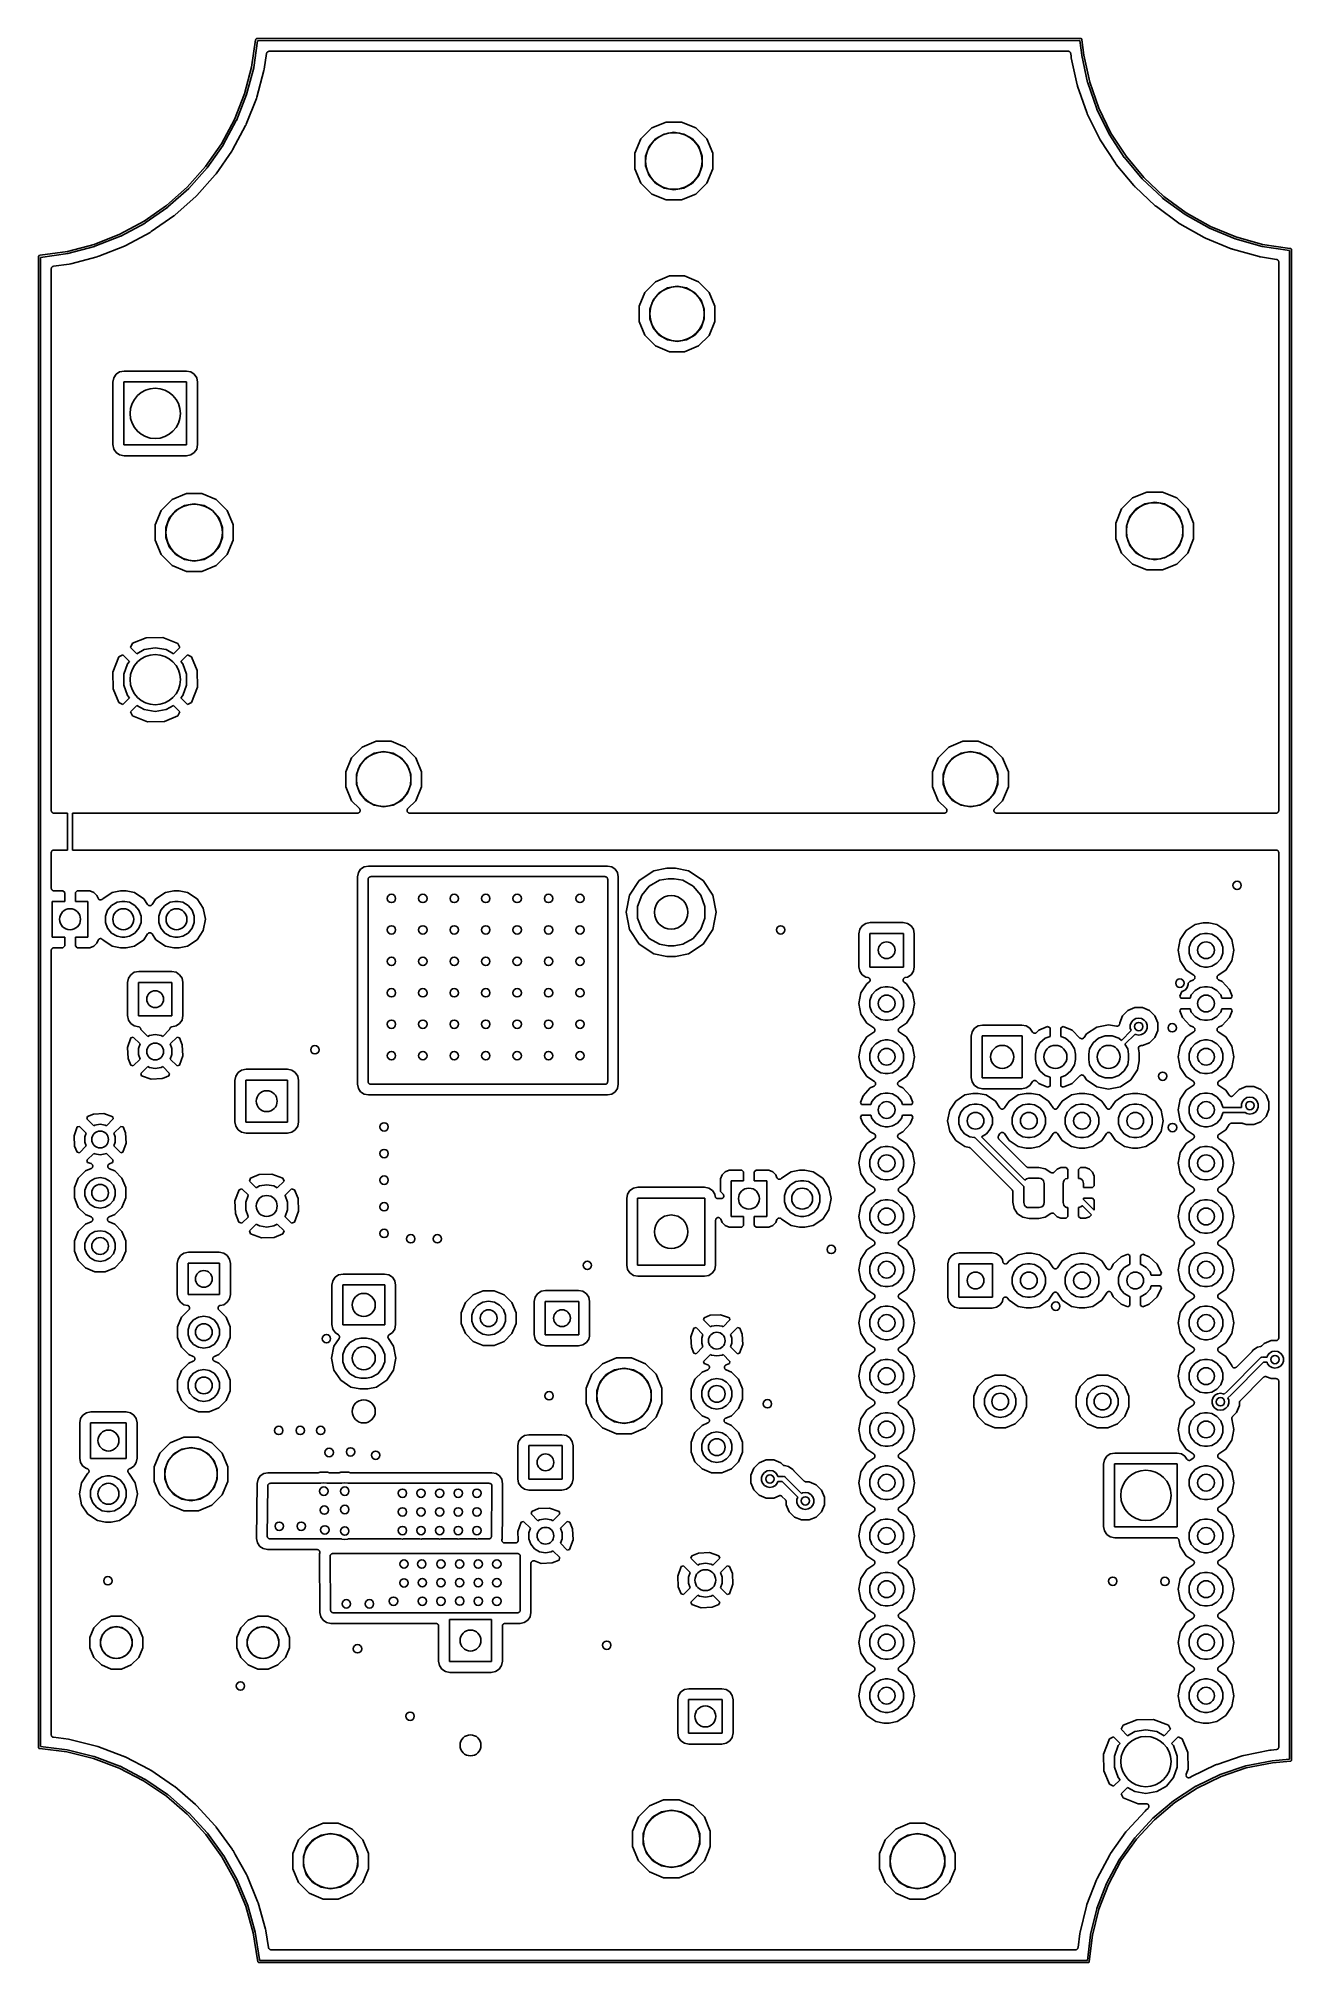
# Model space of a CAD drawing. Extents: x 202.7 to 262.5, y -125.5 to -33.7.
import ezdxf

# ---------------------------------------------------------------- set-up
doc = ezdxf.new("R2010")
doc.units = 0
doc.header["$MEASUREMENT"] = 0
doc.layers.add('BLACK', color=7, linetype='CONTINUOUS')

msp = doc.modelspace()

# ---------------------------------------------------------------- linework, layer by layer
at = {"layer": 'BLACK', "linetype": 'CONTINUOUS'}
for p, q in [((212.882, -35.0479), (213.069, -33.7426)), ((213.165, -33.78), (212.98, -35.065)), ((213.069, -33.7426), (213.07, -33.7377)), ((213.07, -33.7377), (213.072, -33.7321)), ((213.072, -33.7321), (213.074, -33.7267)), ((213.074, -33.7267), (213.077, -33.7217)), ((213.077, -33.7217), (213.08, -33.7171)), ((213.08, -33.7171), (213.082, -33.7154)), ((213.082, -33.7154), (213.086, -33.7046)), ((213.086, -33.7046), (213.097, -33.6911)), ((213.097, -33.6911), (213.113, -33.6823)), ((213.113, -33.6823), (213.126, -33.68)), ((213.126, -33.68), (252.454, -33.675)), ((252.403, -33.775), (213.165, -33.78)), ((252.489, -34.4775), (252.403, -33.775)), ((252.454, -33.675), (252.467, -33.6773)), ((252.467, -33.6773), (252.483, -33.6861)), ((252.483, -33.6861), (252.494, -33.6996)), ((252.494, -33.6996), (252.5, -33.7162)), ((252.5, -33.7338), (252.499, -33.7379)), ((252.499, -33.7379), (252.499, -33.738)), ((252.499, -33.738), (252.5, -33.7439)), ((252.5, -33.7162), (252.5, -33.7338)), ((252.5, -33.7439), (252.588, -34.4631)), ((213.483, -35.134), (213.589, -34.3969)), ((213.589, -34.3969), (213.59, -34.3949)), ((213.59, -34.3929), (213.597, -34.374)), ((213.59, -34.3949), (213.59, -34.3929)), ((213.597, -34.374), (213.603, -34.355)), ((213.603, -34.355), (213.604, -34.3534)), ((213.604, -34.3534), (213.605, -34.3514)), ((213.605, -34.3514), (213.618, -34.3361)), ((213.618, -34.3361), (213.63, -34.3203)), ((213.63, -34.3203), (213.632, -34.3192)), ((213.632, -34.3192), (213.633, -34.3176)), ((213.633, -34.3176), (213.651, -34.3076)), ((213.651, -34.3076), (213.668, -34.297)), ((213.668, -34.297), (213.67, -34.2966)), ((213.67, -34.2966), (213.671, -34.2956)), ((213.671, -34.2956), (213.691, -34.2921)), ((213.691, -34.2921), (213.711, -34.288)), ((213.711, -34.288), (213.713, -34.2883)), ((213.713, -34.2883), (213.715, -34.2879)), ((213.715, -34.2879), (251.841, -34.2831)), ((251.841, -34.2831), (251.844, -34.2837)), ((251.844, -34.2837), (251.847, -34.2833)), ((251.847, -34.2833), (251.866, -34.2875)), ((251.866, -34.2875), (251.884, -34.2907)), ((251.884, -34.2907), (251.887, -34.2924)), ((251.887, -34.2924), (251.89, -34.2932)), ((251.89, -34.2932), (251.906, -34.3034)), ((251.906, -34.3034), (251.922, -34.3128)), ((251.922, -34.3128), (251.924, -34.3154)), ((251.924, -34.3154), (251.927, -34.3172)), ((251.927, -34.3172), (251.939, -34.3322)), ((251.939, -34.3322), (251.951, -34.3466)), ((251.951, -34.3466), (251.952, -34.3498)), ((251.952, -34.3498), (251.954, -34.3525)), ((251.954, -34.3525), (251.959, -34.3704)), ((251.959, -34.3704), (251.966, -34.388)), ((251.966, -34.388), (251.966, -34.3914)), ((251.966, -34.3914), (251.967, -34.3947)), ((251.967, -34.3947), (251.984, -34.5353)), ((251.984, -34.5353), (251.988, -34.5595)), ((251.988, -34.5595), (251.988, -34.5619)), ((251.988, -34.5619), (251.989, -34.5642)), ((251.989, -34.5642), (251.992, -34.5881)), ((251.992, -34.5881), (251.993, -34.5906)), ((251.993, -34.5906), (252.275, -35.8823)), ((252.489, -34.4796), (252.489, -34.4775)), ((252.489, -34.4816), (252.489, -34.4796)), ((252.489, -34.4821), (252.489, -34.4816)), ((252.772, -35.7777), (252.489, -34.4821)), ((252.588, -34.4631), (252.869, -35.7535)), ((212.544, -36.3196), (212.882, -35.0479)), ((212.979, -35.0708), (212.64, -36.3481)), ((212.98, -35.065), (212.979, -35.07)), ((212.979, -35.07), (212.979, -35.0704)), ((212.979, -35.0704), (212.979, -35.0708)), ((213.132, -36.4754), (213.469, -35.2047)), ((213.469, -35.203), (213.47, -35.2023)), ((213.469, -35.2047), (213.469, -35.203)), ((213.47, -35.2011), (213.471, -35.1994)), ((213.47, -35.2023), (213.47, -35.2011)), ((213.471, -35.1989), (213.483, -35.134)), ((213.471, -35.1994), (213.471, -35.1989)), ((252.773, -35.7804), (252.772, -35.7777)), ((252.773, -35.783), (252.773, -35.7804)), ((252.774, -35.7835), (252.773, -35.783)), ((253.21, -37.0358), (252.774, -35.7835)), ((252.869, -35.7535), (253.303, -37.0001)), ((212.06, -37.5433), (212.544, -36.3196)), ((212.638, -36.3537), (212.152, -37.5827)), ((212.626, -37.7665), (213.109, -36.5439)), ((212.64, -36.3482), (212.638, -36.3529)), ((212.638, -36.3529), (212.638, -36.3533)), ((212.638, -36.3533), (212.638, -36.3537)), ((212.64, -36.3481), (212.64, -36.3481)), ((212.64, -36.3481), (212.64, -36.3482)), ((213.109, -36.5439), (213.11, -36.5423)), ((213.11, -36.5404), (213.111, -36.5388)), ((213.11, -36.5415), (213.11, -36.5404)), ((213.11, -36.5423), (213.11, -36.5415)), ((213.111, -36.5383), (213.132, -36.4754)), ((213.111, -36.5388), (213.111, -36.5383)), ((252.275, -35.8823), (252.284, -35.9149)), ((252.284, -35.9149), (252.284, -35.9156)), ((252.284, -35.9156), (252.284, -35.9162)), ((252.284, -35.9162), (252.293, -35.9484)), ((252.293, -35.9484), (252.294, -35.9509)), ((252.294, -35.9509), (252.729, -37.1993)), ((211.437, -38.7021), (212.06, -37.5433)), ((212.15, -37.588), (211.524, -38.752)), ((212.152, -37.5828), (212.15, -37.5873)), ((212.15, -37.5873), (212.15, -37.5877)), ((212.15, -37.5877), (212.15, -37.588)), ((212.152, -37.5827), (212.152, -37.5827)), ((212.152, -37.5827), (212.152, -37.5828)), ((252.729, -37.1993), (252.742, -37.2305)), ((252.742, -37.2305), (252.742, -37.2312)), ((252.742, -37.2312), (252.742, -37.2318)), ((252.742, -37.2318), (252.755, -37.2628)), ((252.755, -37.2628), (252.756, -37.2652)), ((252.756, -37.2652), (253.338, -38.4523)), ((253.211, -37.0384), (253.21, -37.0358)), ((253.212, -37.0409), (253.211, -37.0384)), ((253.212, -37.0414), (253.212, -37.0409)), ((253.796, -38.2322), (253.212, -37.0414)), ((253.303, -37.0001), (253.884, -38.1855)), ((211.973, -38.9898), (212.595, -37.8319)), ((212.595, -37.8319), (212.596, -37.8304)), ((212.596, -37.8304), (212.597, -37.8297)), ((212.597, -37.8286), (212.598, -37.8272)), ((212.597, -37.8297), (212.597, -37.8286)), ((212.598, -37.8267), (212.626, -37.7665)), ((212.598, -37.8272), (212.598, -37.8267)), ((231.455, -38.4675), (231.172, -39.1504)), ((231.978, -37.9449), (231.455, -38.4675)), ((231.843, -38.8346), (232.149, -38.4699)), ((232.66, -37.662), (231.978, -37.9449)), ((232.149, -38.4699), (232.561, -38.2318)), ((232.561, -38.2318), (233.03, -38.1492)), ((233.4, -37.662), (232.66, -37.662)), ((233.03, -38.1492), (233.499, -38.2318)), ((234.082, -37.9449), (233.4, -37.662)), ((233.499, -38.2318), (233.911, -38.4699)), ((233.911, -38.4699), (234.217, -38.8346)), ((234.605, -38.4675), (234.082, -37.9449)), ((234.888, -39.1504), (234.605, -38.4675)), ((253.338, -38.4523), (253.355, -38.4817)), ((253.355, -38.4817), (253.355, -38.4823)), ((253.355, -38.4823), (253.355, -38.4829)), ((253.355, -38.4829), (253.371, -38.5122)), ((253.371, -38.5122), (253.373, -38.5144)), ((253.373, -38.5144), (254.093, -39.623)), ((253.797, -38.2346), (253.796, -38.2322)), ((253.798, -38.237), (253.797, -38.2346)), ((253.799, -38.2374), (253.798, -38.237)), ((254.521, -39.3495), (253.799, -38.2374)), ((253.884, -38.1855), (254.603, -39.2925)), ((210.683, -39.7803), (211.437, -38.7021)), ((211.521, -38.757), (210.763, -39.84)), ((211.181, -40.1285), (211.934, -39.0524)), ((211.524, -38.752), (211.521, -38.7564)), ((211.521, -38.7564), (211.521, -38.7567)), ((211.521, -38.7567), (211.521, -38.757)), ((211.934, -39.0524), (211.935, -39.0512)), ((211.934, -39.0524), (211.934, -39.0524)), ((211.934, -39.0524), (211.934, -39.0524)), ((211.935, -39.0512), (211.936, -39.0498)), ((211.936, -39.0491), (211.937, -39.0481)), ((211.936, -39.0498), (211.936, -39.0491)), ((211.937, -39.0481), (211.938, -39.0468)), ((211.938, -39.0468), (211.939, -39.0463)), ((211.939, -39.0463), (211.973, -38.9898)), ((231.172, -39.1504), (231.172, -39.8896)), ((231.68, -39.282), (231.843, -38.8346)), ((231.68, -39.758), (231.68, -39.282)), ((234.217, -38.8346), (234.38, -39.282)), ((234.38, -39.282), (234.38, -39.758)), ((234.888, -39.8896), (234.888, -39.1504)), ((254.523, -39.3517), (254.521, -39.3495)), ((254.524, -39.3539), (254.523, -39.3517)), ((254.525, -39.3543), (254.524, -39.3539)), ((255.375, -40.3715), (254.525, -39.3543)), ((254.525, -39.3543), (254.525, -39.3543)), ((254.525, -39.3543), (254.525, -39.3543)), ((254.603, -39.2925), (255.45, -40.3051)), ((209.808, -40.7632), (210.683, -39.7803)), ((210.76, -39.8446), (209.881, -40.8319)), ((210.263, -41.1672), (211.137, -40.1851)), ((210.763, -39.84), (210.76, -39.844)), ((210.76, -39.844), (210.76, -39.8443)), ((210.76, -39.8443), (210.76, -39.8446)), ((211.137, -40.1851), (211.138, -40.1838)), ((211.138, -40.1832), (211.139, -40.1823)), ((211.138, -40.1838), (211.138, -40.1832)), ((211.139, -40.1823), (211.141, -40.1812)), ((211.141, -40.1807), (211.181, -40.1285)), ((211.141, -40.1812), (211.141, -40.1807)), ((231.172, -39.8896), (231.455, -40.5725)), ((231.843, -40.2054), (231.68, -39.758)), ((232.149, -40.5701), (231.843, -40.2054)), ((234.217, -40.2054), (233.911, -40.5701)), ((234.38, -39.758), (234.217, -40.2054)), ((234.605, -40.5725), (234.888, -39.8896)), ((254.093, -39.623), (254.113, -39.6502)), ((254.113, -39.6502), (254.113, -39.6508)), ((254.113, -39.6508), (254.114, -39.6513)), ((254.114, -39.6513), (254.133, -39.6784)), ((254.133, -39.6784), (254.135, -39.6806)), ((254.135, -39.6806), (254.983, -40.6945)), ((255.377, -40.3735), (255.375, -40.3715)), ((255.379, -40.3756), (255.377, -40.3735)), ((255.38, -40.3759), (255.379, -40.3756)), ((256.346, -41.2836), (255.38, -40.3759)), ((255.45, -40.3051), (256.413, -41.2086)), ((208.825, -41.6373), (209.808, -40.7632)), ((209.877, -40.836), (208.889, -41.714)), ((209.229, -42.0916), (210.212, -41.2182)), ((209.878, -40.8355), (209.877, -40.8357)), ((209.877, -40.8357), (209.877, -40.836)), ((209.881, -40.8319), (209.878, -40.8355)), ((210.212, -41.2182), (210.213, -41.217)), ((210.213, -41.217), (210.214, -41.2165)), ((210.214, -41.2157), (210.216, -41.2147)), ((210.214, -41.2165), (210.214, -41.2157)), ((210.216, -41.2143), (210.263, -41.1672)), ((210.216, -41.2147), (210.216, -41.2143)), ((231.455, -40.5725), (231.978, -41.0951)), ((231.978, -41.0951), (232.66, -41.378)), ((232.561, -40.8082), (232.149, -40.5701)), ((233.03, -40.8908), (232.561, -40.8082)), ((233.499, -40.8082), (233.03, -40.8908)), ((233.4, -41.378), (234.082, -41.0951)), ((233.911, -40.5701), (233.499, -40.8082)), ((234.082, -41.0951), (234.605, -40.5725)), ((254.983, -40.6945), (255.006, -40.7191)), ((255.006, -40.7191), (255.007, -40.7197)), ((255.007, -40.7197), (255.007, -40.7201)), ((255.007, -40.7201), (255.03, -40.7446)), ((255.03, -40.7446), (255.032, -40.7466)), ((255.032, -40.7466), (255.996, -41.6513)), ((256.349, -41.2854), (256.346, -41.2836)), ((256.351, -41.2871), (256.349, -41.2854)), ((256.351, -41.2874), (256.351, -41.2871)), ((257.42, -42.0724), (256.351, -41.2874)), ((256.413, -41.2086), (257.477, -41.99)), ((207.746, -42.3907), (208.825, -41.6373)), ((208.885, -41.7176), (207.801, -42.4744)), ((208.095, -42.889), (209.172, -42.1362)), ((208.889, -41.7141), (208.885, -41.7172)), ((208.885, -41.7172), (208.885, -41.7174)), ((208.885, -41.7174), (208.885, -41.7176)), ((208.889, -41.714), (208.889, -41.714)), ((208.889, -41.714), (208.889, -41.7141)), ((209.172, -42.1362), (209.174, -42.1352)), ((209.174, -42.1348), (209.175, -42.1341)), ((209.174, -42.1352), (209.174, -42.1348)), ((209.175, -42.1341), (209.177, -42.1333)), ((209.177, -42.1329), (209.229, -42.0916)), ((209.177, -42.1333), (209.177, -42.1329)), ((232.66, -41.378), (233.4, -41.378)), ((255.996, -41.6513), (256.022, -41.673)), ((256.022, -41.673), (256.022, -41.6735)), ((256.022, -41.6735), (256.023, -41.6738)), ((256.023, -41.6738), (256.048, -41.6955)), ((256.048, -41.6955), (256.051, -41.6971)), ((256.051, -41.6971), (257.116, -42.4795)), ((257.422, -42.0739), (257.42, -42.0724)), ((257.424, -42.0754), (257.422, -42.0739)), ((257.425, -42.0756), (257.424, -42.0754)), ((258.58, -42.7265), (257.425, -42.0756)), ((257.477, -41.99), (258.627, -42.6379)), ((205.363, -43.4961), (206.587, -43.0132)), ((206.626, -43.1051), (205.397, -43.5902)), ((206.587, -43.0132), (207.746, -42.3907)), ((206.627, -43.1049), (206.626, -43.1051)), ((206.632, -43.1027), (206.627, -43.1048)), ((206.627, -43.1048), (206.627, -43.1049)), ((207.796, -42.4775), (206.632, -43.1026)), ((206.632, -43.1026), (206.632, -43.1026)), ((206.632, -43.1026), (206.632, -43.1027)), ((206.875, -43.5487), (208.033, -42.9268)), ((207.797, -42.4771), (207.796, -42.4773)), ((207.796, -42.4773), (207.796, -42.4775)), ((207.801, -42.4745), (207.797, -42.4771)), ((207.801, -42.4744), (207.801, -42.4744)), ((207.801, -42.4744), (207.801, -42.4745)), ((208.033, -42.9268), (208.035, -42.9259)), ((208.035, -42.9256), (208.036, -42.925)), ((208.035, -42.9259), (208.035, -42.9256)), ((208.036, -42.925), (208.038, -42.9245)), ((208.038, -42.9245), (208.039, -42.9241)), ((208.039, -42.9241), (208.095, -42.889)), ((257.116, -42.4795), (257.144, -42.4979)), ((257.144, -42.4979), (257.145, -42.4983)), ((257.145, -42.4983), (257.146, -42.4986)), ((257.146, -42.4986), (257.173, -42.5171)), ((257.173, -42.5171), (257.176, -42.5184)), ((257.176, -42.5184), (258.328, -43.1672)), ((258.583, -42.7277), (258.58, -42.7265)), ((258.585, -42.7289), (258.583, -42.7277)), ((258.586, -42.7291), (258.585, -42.7289)), ((259.811, -43.2364), (258.586, -42.7291)), ((258.627, -42.6379), (259.846, -43.1429)), ((202.71, -44.0656), (202.712, -44.0526)), ((202.712, -44.0526), (202.721, -44.0374)), ((202.721, -44.0374), (202.735, -44.026)), ((202.735, -44.026), (202.751, -44.02)), ((202.751, -44.02), (202.769, -44.02)), ((202.769, -44.02), (202.771, -44.0208)), ((202.771, -44.0208), (202.776, -44.0202)), ((202.776, -44.0202), (202.787, -44.0192)), ((202.787, -44.0192), (204.091, -43.8329)), ((204.108, -43.9315), (202.81, -44.117)), ((204.091, -43.8329), (205.363, -43.4961)), ((204.109, -43.9314), (204.108, -43.9315)), ((204.114, -43.9303), (204.109, -43.9314)), ((204.109, -43.9314), (204.109, -43.9314)), ((205.391, -43.592), (204.114, -43.9303)), ((205.392, -43.5919), (205.391, -43.592)), ((205.397, -43.5902), (205.392, -43.5918)), ((205.392, -43.5918), (205.392, -43.5919)), ((205.586, -44.0615), (206.809, -43.579)), ((206.809, -43.579), (206.811, -43.5783)), ((206.811, -43.5783), (206.812, -43.5781)), ((206.812, -43.5781), (206.813, -43.5777)), ((206.813, -43.5777), (206.815, -43.5773)), ((206.815, -43.577), (206.875, -43.5487)), ((206.815, -43.5773), (206.815, -43.577)), ((258.328, -43.1672), (258.358, -43.182)), ((258.358, -43.182), (258.359, -43.1824)), ((258.359, -43.1824), (258.359, -43.1826)), ((258.359, -43.1826), (258.389, -43.1976)), ((258.389, -43.1976), (258.391, -43.1985)), ((258.391, -43.1985), (259.613, -43.7043)), ((259.613, -43.7043), (259.645, -43.7154)), ((259.645, -43.7154), (259.646, -43.7157)), ((259.646, -43.7157), (259.646, -43.7158)), ((259.646, -43.7158), (259.678, -43.7271)), ((259.678, -43.7271), (259.68, -43.7278)), ((259.68, -43.7278), (260.954, -44.0831)), ((259.813, -43.2373), (259.811, -43.2364)), ((259.816, -43.2383), (259.813, -43.2373)), ((259.817, -43.2384), (259.816, -43.2383)), ((261.094, -43.5949), (259.817, -43.2384)), ((259.846, -43.1429), (261.118, -43.4977)), ((261.097, -43.5954), (261.094, -43.5949)), ((261.099, -43.596), (261.097, -43.5954)), ((261.1, -43.5961), (261.099, -43.596)), ((262.4, -43.7949), (261.1, -43.5961)), ((261.118, -43.4977), (262.426, -43.6977)), ((262.4, -115.754), (262.4, -43.7949)), ((262.426, -43.6977), (262.426, -43.6978)), ((262.426, -43.6978), (262.432, -43.6991)), ((262.432, -43.6991), (262.438, -43.7011)), ((262.438, -43.7012), (262.441, -43.7)), ((262.438, -43.7011), (262.438, -43.7012)), ((262.441, -43.7), (262.459, -43.7)), ((262.459, -43.7), (262.475, -43.706)), ((262.475, -43.706), (262.489, -43.7174)), ((262.489, -43.7174), (262.498, -43.7326)), ((262.498, -43.7326), (262.5, -43.7456)), ((262.5, -43.7456), (262.5, -115.804)), ((202.71, -115.204), (202.71, -44.0656)), ((202.81, -44.117), (202.81, -115.151)), ((203.318, -44.6636), (203.322, -44.644)), ((203.318, -44.6656), (203.318, -44.6636)), ((203.318, -44.6677), (203.318, -44.6656)), ((203.318, -70.503), (203.318, -44.6677)), ((203.322, -44.644), (203.326, -44.6243)), ((203.326, -44.6243), (203.327, -44.6224)), ((203.327, -44.6204), (203.338, -44.6034)), ((203.327, -44.6224), (203.327, -44.6204)), ((203.338, -44.6034), (203.348, -44.5861)), ((203.348, -44.5861), (203.349, -44.5847)), ((203.349, -44.5847), (203.35, -44.5829)), ((203.35, -44.5829), (203.366, -44.5706)), ((203.366, -44.5706), (203.381, -44.5577)), ((203.381, -44.5577), (203.383, -44.557)), ((203.383, -44.557), (203.385, -44.5557)), ((203.385, -44.5557), (203.404, -44.5495)), ((203.404, -44.5495), (203.423, -44.5426)), ((203.423, -44.5426), (203.425, -44.5426)), ((203.425, -44.5426), (203.427, -44.542)), ((203.427, -44.542), (204.176, -44.4349)), ((204.176, -44.4349), (204.178, -44.4346)), ((204.178, -44.4346), (204.179, -44.4345)), ((204.179, -44.4345), (204.18, -44.4344)), ((204.18, -44.4344), (204.182, -44.4344)), ((204.182, -44.4342), (204.247, -44.4206)), ((204.182, -44.4344), (204.182, -44.4342)), ((204.247, -44.4206), (205.518, -44.084)), ((205.518, -44.084), (205.52, -44.0835)), ((205.52, -44.0834), (205.522, -44.0831)), ((205.52, -44.0835), (205.52, -44.0834)), ((205.522, -44.0831), (205.523, -44.0829)), ((205.523, -44.0829), (205.524, -44.0827)), ((205.524, -44.0827), (205.586, -44.0615)), ((260.954, -44.0831), (260.987, -44.0902)), ((260.987, -44.0902), (260.987, -44.0905)), ((260.987, -44.0905), (260.988, -44.0905)), ((260.988, -44.0905), (261.021, -44.0979)), ((261.021, -44.0979), (261.023, -44.0983)), ((261.023, -44.0983), (261.784, -44.2147)), ((261.784, -44.2147), (261.786, -44.2151)), ((261.786, -44.2151), (261.787, -44.2151)), ((261.787, -44.2151), (261.806, -44.2222)), ((261.806, -44.2222), (261.826, -44.2288)), ((261.826, -44.2288), (261.827, -44.2297)), ((261.827, -44.2297), (261.829, -44.2302)), ((261.829, -44.2302), (261.844, -44.2435)), ((261.844, -44.2435), (261.86, -44.2564)), ((261.86, -44.2564), (261.861, -44.2576)), ((261.861, -44.2576), (261.862, -44.2586)), ((261.862, -44.2586), (261.873, -44.2765)), ((261.873, -44.2765), (261.883, -44.2941)), ((261.883, -44.2941), (261.884, -44.2955)), ((261.884, -44.2955), (261.884, -44.2968)), ((261.884, -44.2968), (261.888, -44.3171)), ((261.888, -44.3171), (261.892, -44.3373)), ((261.892, -44.3373), (261.892, -44.3388)), ((261.892, -44.3388), (261.892, -44.3402)), ((261.892, -44.3402), (261.892, -70.503)), ((231.647, -45.7879), (231.372, -46.4524)), ((232.156, -45.2793), (231.647, -45.7879)), ((232.037, -46.152), (232.331, -45.8008)), ((232.82, -45.004), (232.156, -45.2793)), ((232.331, -45.8008), (232.729, -45.5716)), ((232.729, -45.5716), (233.18, -45.4919)), ((233.54, -45.004), (232.82, -45.004)), ((233.18, -45.4919), (233.631, -45.5716)), ((234.204, -45.2793), (233.54, -45.004)), ((233.631, -45.5716), (234.029, -45.8008)), ((234.029, -45.8008), (234.323, -46.152)), ((234.713, -45.7878), (234.204, -45.2793)), ((234.988, -46.4524), (234.713, -45.7878)), ((231.372, -46.4524), (231.372, -47.1716)), ((231.88, -46.5828), (232.037, -46.152)), ((231.88, -47.0412), (231.88, -46.5828)), ((234.323, -46.152), (234.48, -46.5828)), ((234.48, -46.5828), (234.48, -47.0412)), ((234.988, -47.1716), (234.988, -46.4524)), ((231.372, -47.1716), (231.647, -47.8361)), ((232.037, -47.472), (231.88, -47.0412)), ((232.331, -47.8232), (232.037, -47.472)), ((234.323, -47.472), (234.029, -47.8232)), ((234.48, -47.0412), (234.323, -47.472)), ((234.713, -47.8362), (234.988, -47.1716)), ((231.647, -47.8361), (232.156, -48.3447)), ((232.156, -48.3447), (232.82, -48.62)), ((232.729, -48.0524), (232.331, -47.8232)), ((233.18, -48.1321), (232.729, -48.0524)), ((232.82, -48.62), (233.54, -48.62)), ((233.631, -48.0524), (233.18, -48.1321)), ((233.54, -48.62), (234.204, -48.3447)), ((234.029, -47.8232), (233.631, -48.0524)), ((234.204, -48.3447), (234.713, -47.8362)), ((206.793, -49.5416), (206.582, -49.5835)), ((209.767, -49.5416), (206.793, -49.5416)), ((209.978, -49.5835), (209.767, -49.5416)), ((206.301, -49.8638), (206.26, -50.0745)), ((206.26, -50.0745), (206.26, -53.0495)), ((206.414, -49.6958), (206.301, -49.8638)), ((206.582, -49.5835), (206.414, -49.6958)), ((206.78, -53.062), (206.78, -50.062)), ((206.78, -50.062), (209.78, -50.062)), ((209.78, -50.062), (209.78, -53.062)), ((210.146, -49.6958), (209.978, -49.5835)), ((210.259, -49.8638), (210.146, -49.6958)), ((210.3, -50.0745), (210.259, -49.8638)), ((210.3, -53.0495), (210.3, -50.0745)), ((206.26, -53.0495), (206.301, -53.2602)), ((209.78, -53.062), (206.78, -53.062)), ((210.259, -53.2602), (210.3, -53.0495)), ((206.301, -53.2602), (206.414, -53.4282)), ((206.414, -53.4282), (206.582, -53.5405)), ((206.582, -53.5405), (206.793, -53.5824)), ((206.793, -53.5824), (209.767, -53.5824)), ((209.767, -53.5824), (209.978, -53.5405)), ((209.978, -53.5405), (210.146, -53.4282)), ((210.146, -53.4282), (210.259, -53.2602)), ((209.088, -55.6649), (208.565, -56.1875)), ((209.77, -55.382), (209.088, -55.6649)), ((209.259, -56.1899), (209.671, -55.9518)), ((209.671, -55.9518), (210.14, -55.8692)), ((210.51, -55.382), (209.77, -55.382)), ((210.14, -55.8692), (210.609, -55.9518)), ((211.192, -55.6649), (210.51, -55.382)), ((210.609, -55.9518), (211.021, -56.1899)), ((211.715, -56.1875), (211.192, -55.6649)), ((254.918, -55.5949), (254.395, -56.1175)), ((255.6, -55.312), (254.918, -55.5949)), ((255.089, -56.1199), (255.501, -55.8818)), ((255.501, -55.8818), (255.97, -55.7992)), ((256.34, -55.312), (255.6, -55.312)), ((255.97, -55.7992), (256.439, -55.8818)), ((257.022, -55.5949), (256.34, -55.312)), ((256.439, -55.8818), (256.851, -56.1199)), ((257.545, -56.1175), (257.022, -55.5949)), ((208.565, -56.1875), (208.282, -56.8704)), ((208.282, -56.8704), (208.282, -57.6096)), ((208.79, -57.002), (208.953, -56.5546)), ((208.953, -56.5546), (209.259, -56.1899)), ((211.021, -56.1899), (211.327, -56.5546)), ((211.327, -56.5546), (211.49, -57.002)), ((211.979, -56.8238), (211.715, -56.1875)), ((211.998, -56.8704), (211.979, -56.8238)), ((211.998, -57.6096), (211.998, -56.8704)), ((254.395, -56.1175), (254.112, -56.8004)), ((254.112, -56.8004), (254.112, -57.5396)), ((254.62, -56.932), (254.783, -56.4846)), ((254.783, -56.4846), (255.089, -56.1199)), ((256.851, -56.1199), (257.157, -56.4846)), ((257.157, -56.4846), (257.32, -56.932)), ((257.828, -56.8004), (257.545, -56.1175)), ((257.828, -57.5396), (257.828, -56.8004)), ((208.282, -57.6096), (208.565, -58.2925)), ((208.79, -57.478), (208.79, -57.002)), ((208.953, -57.9254), (208.79, -57.478)), ((211.49, -57.478), (211.327, -57.9254)), ((211.49, -57.002), (211.49, -57.478)), ((211.715, -58.2925), (211.998, -57.6096)), ((254.112, -57.5396), (254.395, -58.2225)), ((254.62, -57.408), (254.62, -56.932)), ((254.783, -57.8554), (254.62, -57.408)), ((257.32, -57.408), (257.157, -57.8554)), ((257.32, -56.932), (257.32, -57.408)), ((257.545, -58.2225), (257.828, -57.5396)), ((208.565, -58.2925), (209.088, -58.8151)), ((209.259, -58.2901), (208.953, -57.9254)), ((209.671, -58.5282), (209.259, -58.2901)), ((210.14, -58.6108), (209.671, -58.5282)), ((210.609, -58.5282), (210.14, -58.6108)), ((211.021, -58.2901), (210.609, -58.5282)), ((211.327, -57.9254), (211.021, -58.2901)), ((211.192, -58.8151), (211.715, -58.2925)), ((254.395, -58.2225), (254.918, -58.7451)), ((255.089, -58.2201), (254.783, -57.8554)), ((255.501, -58.4582), (255.089, -58.2201)), ((255.97, -58.5408), (255.501, -58.4582)), ((256.439, -58.4582), (255.97, -58.5408)), ((256.851, -58.2201), (256.439, -58.4582)), ((257.157, -57.8554), (256.851, -58.2201)), ((257.022, -58.7451), (257.545, -58.2225)), ((209.088, -58.8151), (209.77, -59.098)), ((209.77, -59.098), (210.51, -59.098)), ((210.51, -59.098), (211.192, -58.8151)), ((254.918, -58.7451), (255.6, -59.028)), ((255.6, -59.028), (256.34, -59.028)), ((256.34, -59.028), (257.022, -58.7451)), ((207.841, -62.262), (207.198, -62.5285)), ((208.641, -62.2467), (207.841, -62.262)), ((209.363, -62.5297), (208.641, -62.2467)), ((206.548, -63.1791), (206.265, -63.901)), ((206.741, -63.0822), (206.548, -63.1791)), ((207.051, -63.3926), (206.741, -63.0822)), ((207.198, -62.5285), (207.1, -62.723)), ((207.1, -62.723), (207.41, -63.0324)), ((207.41, -63.0324), (207.759, -62.8307)), ((207.759, -62.8307), (208.28, -62.7389)), ((208.28, -62.7389), (208.801, -62.8307)), ((208.801, -62.8307), (209.15, -63.0324)), ((209.15, -63.0324), (209.46, -62.723)), ((209.46, -62.723), (209.363, -62.5297)), ((209.819, -63.0822), (209.509, -63.3926)), ((210.014, -63.1797), (209.819, -63.0822)), ((210.28, -63.823), (210.014, -63.1797)), ((206.265, -63.901), (206.28, -64.701)), ((206.78, -63.9975), (206.961, -63.5004)), ((206.78, -64.5265), (206.78, -63.9975)), ((206.961, -63.5004), (207.051, -63.3926)), ((209.509, -63.3926), (209.599, -63.5004)), ((209.599, -63.5004), (209.78, -63.9975)), ((209.78, -63.9975), (209.78, -64.5265)), ((210.295, -64.623), (210.28, -63.823)), ((206.28, -64.701), (206.546, -65.3443)), ((206.741, -65.4418), (207.051, -65.1314)), ((206.961, -65.0236), (206.78, -64.5265)), ((207.051, -65.1314), (206.961, -65.0236)), ((209.599, -65.0236), (209.509, -65.1314)), ((209.509, -65.1314), (209.819, -65.4418)), ((209.78, -64.5265), (209.599, -65.0236)), ((210.012, -65.3449), (210.295, -64.623)), ((206.546, -65.3443), (206.741, -65.4418)), ((207.41, -65.4916), (207.1, -65.801)), ((207.1, -65.801), (207.197, -65.9943)), ((207.197, -65.9943), (207.919, -66.2773)), ((207.759, -65.6933), (207.41, -65.4916)), ((208.28, -65.7851), (207.759, -65.6933)), ((208.801, -65.6933), (208.28, -65.7851)), ((208.719, -66.262), (209.362, -65.9955)), ((209.15, -65.4916), (208.801, -65.6933)), ((209.46, -65.801), (209.15, -65.4916)), ((209.362, -65.9955), (209.46, -65.801)), ((209.819, -65.4418), (210.012, -65.3449)), ((207.919, -66.2773), (208.719, -66.262)), ((218.156, -67.4793), (217.647, -67.9879)), ((218.82, -67.204), (218.156, -67.4793)), ((218.331, -68.0008), (218.729, -67.7716)), ((218.729, -67.7716), (219.18, -67.6919)), ((219.54, -67.204), (218.82, -67.204)), ((219.18, -67.6919), (219.631, -67.7716)), ((220.204, -67.4793), (219.54, -67.204)), ((219.631, -67.7716), (220.029, -68.0008)), ((220.713, -67.9878), (220.204, -67.4793)), ((246.156, -67.4793), (245.647, -67.9879)), ((246.82, -67.204), (246.156, -67.4793)), ((246.331, -68.0008), (246.729, -67.7716)), ((246.729, -67.7716), (247.18, -67.6919)), ((247.54, -67.204), (246.82, -67.204)), ((247.18, -67.6919), (247.631, -67.7716)), ((248.204, -67.4793), (247.54, -67.204)), ((247.631, -67.7716), (248.029, -68.0008)), ((248.713, -67.9878), (248.204, -67.4793)), ((217.647, -67.9879), (217.372, -68.6524)), ((217.372, -68.6524), (217.372, -69.3716)), ((217.88, -68.7828), (218.037, -68.352)), ((217.88, -69.2412), (217.88, -68.7828)), ((218.037, -68.352), (218.331, -68.0008)), ((220.029, -68.0008), (220.323, -68.352)), ((220.323, -68.352), (220.48, -68.7828)), ((220.48, -68.7828), (220.48, -69.2412)), ((220.988, -68.6524), (220.713, -67.9878)), ((220.988, -69.3716), (220.988, -68.6524)), ((245.647, -67.9879), (245.372, -68.6524)), ((245.372, -68.6524), (245.372, -69.3716)), ((245.88, -68.7828), (246.037, -68.352)), ((245.88, -69.2412), (245.88, -68.7828)), ((246.037, -68.352), (246.331, -68.0008)), ((248.029, -68.0008), (248.323, -68.352)), ((248.323, -68.352), (248.48, -68.7828)), ((248.48, -68.7828), (248.48, -69.2412)), ((248.988, -68.6524), (248.713, -67.9878)), ((248.988, -69.3716), (248.988, -68.6524)), ((217.372, -69.3716), (217.647, -70.0361)), ((218.037, -69.672), (217.88, -69.2412)), ((218.331, -70.0232), (218.037, -69.672)), ((220.323, -69.672), (220.029, -70.0232)), ((220.48, -69.2412), (220.323, -69.672)), ((220.713, -70.0361), (220.988, -69.3716)), ((245.372, -69.3716), (245.647, -70.0361)), ((246.037, -69.672), (245.88, -69.2412)), ((246.331, -70.0232), (246.037, -69.672)), ((248.323, -69.672), (248.029, -70.0232)), ((248.48, -69.2412), (248.323, -69.672)), ((248.713, -70.0361), (248.988, -69.3716)), ((203.32, -70.5139), (203.318, -70.503)), ((203.32, -70.5251), (203.32, -70.5139)), ((203.324, -70.5355), (203.32, -70.5251)), ((203.326, -70.5464), (203.324, -70.5355)), ((203.331, -70.5561), (203.326, -70.5464)), ((203.335, -70.5665), (203.331, -70.5561)), ((203.342, -70.575), (203.335, -70.5665)), ((203.348, -70.5846), (203.342, -70.575)), ((203.356, -70.5918), (203.348, -70.5846)), ((203.363, -70.6003), (203.356, -70.5918)), ((203.373, -70.6058), (203.363, -70.6003)), ((203.381, -70.613), (203.373, -70.6058)), ((203.392, -70.6168), (203.381, -70.613)), ((203.402, -70.6223), (203.392, -70.6168)), ((203.413, -70.6243), (203.402, -70.6223)), ((203.423, -70.6281), (203.413, -70.6243)), ((203.434, -70.6281), (203.423, -70.6281)), ((203.445, -70.63), (203.434, -70.6281)), ((204.091, -70.63), (203.445, -70.63)), ((204.091, -72.39), (204.091, -70.63)), ((217.934, -70.63), (204.341, -70.63)), ((204.341, -70.63), (204.341, -72.39)), ((217.647, -70.0361), (218.024, -70.4132)), ((217.951, -70.6271), (217.934, -70.63)), ((217.967, -70.6257), (217.951, -70.6271)), ((217.972, -70.6233), (217.967, -70.6257)), ((217.978, -70.6223), (217.972, -70.6233)), ((217.992, -70.614), (217.978, -70.6223)), ((218.007, -70.607), (217.992, -70.614)), ((218.011, -70.6031), (218.007, -70.607)), ((218.016, -70.6003), (218.011, -70.6031)), ((218.027, -70.5876), (218.016, -70.6003)), ((218.024, -70.4132), (218.034, -70.4268)), ((218.039, -70.5758), (218.027, -70.5876)), ((218.034, -70.4268), (218.044, -70.4395)), ((218.041, -70.5708), (218.039, -70.5758)), ((218.044, -70.5665), (218.041, -70.5708)), ((218.044, -70.4395), (218.046, -70.4448)), ((218.05, -70.5509), (218.044, -70.5665)), ((218.046, -70.4448), (218.05, -70.4493)), ((218.05, -70.4493), (218.054, -70.4654)), ((218.057, -70.5359), (218.05, -70.5509)), ((218.054, -70.4654), (218.06, -70.4809)), ((218.058, -70.5303), (218.057, -70.5359)), ((218.06, -70.5251), (218.058, -70.5303)), ((218.06, -70.4809), (218.06, -70.4865)), ((218.06, -70.4865), (218.061, -70.4919)), ((218.061, -70.4919), (218.06, -70.5085)), ((218.06, -70.5085), (218.06, -70.5251)), ((218.729, -70.2524), (218.331, -70.0232)), ((219.18, -70.3321), (218.729, -70.2524)), ((219.631, -70.2524), (219.18, -70.3321)), ((220.029, -70.0232), (219.631, -70.2524)), ((220.299, -70.4919), (220.3, -70.4865)), ((220.3, -70.5085), (220.299, -70.4919)), ((220.3, -70.4809), (220.306, -70.4654)), ((220.3, -70.4865), (220.3, -70.4809)), ((220.3, -70.5251), (220.3, -70.5085)), ((220.302, -70.5303), (220.3, -70.5251)), ((220.303, -70.5359), (220.302, -70.5303)), ((220.31, -70.5509), (220.303, -70.5359)), ((220.306, -70.4654), (220.31, -70.4493)), ((220.31, -70.4493), (220.314, -70.4448)), ((220.316, -70.5665), (220.31, -70.5509)), ((220.314, -70.4448), (220.316, -70.4395)), ((220.316, -70.4395), (220.326, -70.4268)), ((220.319, -70.5708), (220.316, -70.5665)), ((220.321, -70.5758), (220.319, -70.5708)), ((220.333, -70.5876), (220.321, -70.5758)), ((220.326, -70.4268), (220.336, -70.4132)), ((220.344, -70.6003), (220.333, -70.5876)), ((220.336, -70.4132), (220.713, -70.0361)), ((220.349, -70.6031), (220.344, -70.6003)), ((220.353, -70.607), (220.349, -70.6031)), ((220.368, -70.614), (220.353, -70.607)), ((220.382, -70.6223), (220.368, -70.614)), ((220.388, -70.6233), (220.382, -70.6223)), ((220.393, -70.6257), (220.388, -70.6233)), ((220.409, -70.6271), (220.393, -70.6257)), ((220.426, -70.63), (220.409, -70.6271)), ((245.934, -70.63), (220.426, -70.63)), ((245.647, -70.0361), (246.024, -70.4132)), ((245.951, -70.6271), (245.934, -70.63)), ((245.967, -70.6257), (245.951, -70.6271)), ((245.972, -70.6233), (245.967, -70.6257)), ((245.978, -70.6223), (245.972, -70.6233)), ((245.992, -70.614), (245.978, -70.6223)), ((246.007, -70.607), (245.992, -70.614)), ((246.011, -70.6031), (246.007, -70.607)), ((246.016, -70.6003), (246.011, -70.6031)), ((246.027, -70.5876), (246.016, -70.6003)), ((246.024, -70.4132), (246.034, -70.4268)), ((246.039, -70.5758), (246.027, -70.5876)), ((246.034, -70.4268), (246.044, -70.4395)), ((246.041, -70.5708), (246.039, -70.5758)), ((246.044, -70.5665), (246.041, -70.5708)), ((246.044, -70.4395), (246.046, -70.4448)), ((246.05, -70.5509), (246.044, -70.5665)), ((246.046, -70.4448), (246.05, -70.4493)), ((246.05, -70.4493), (246.054, -70.4654)), ((246.057, -70.5359), (246.05, -70.5509)), ((246.054, -70.4654), (246.06, -70.4809)), ((246.058, -70.5303), (246.057, -70.5359)), ((246.06, -70.5251), (246.058, -70.5303)), ((246.06, -70.4809), (246.06, -70.4865)), ((246.06, -70.4865), (246.061, -70.4919)), ((246.061, -70.4919), (246.06, -70.5085)), ((246.06, -70.5085), (246.06, -70.5251)), ((246.729, -70.2524), (246.331, -70.0232)), ((247.18, -70.3321), (246.729, -70.2524)), ((247.631, -70.2524), (247.18, -70.3321)), ((248.029, -70.0232), (247.631, -70.2524)), ((248.299, -70.4919), (248.3, -70.4865)), ((248.3, -70.5085), (248.299, -70.4919)), ((248.3, -70.4809), (248.306, -70.4654)), ((248.3, -70.4865), (248.3, -70.4809)), ((248.3, -70.5251), (248.3, -70.5085)), ((248.302, -70.5303), (248.3, -70.5251)), ((248.303, -70.5359), (248.302, -70.5303)), ((248.31, -70.5509), (248.303, -70.5359)), ((248.306, -70.4654), (248.31, -70.4493)), ((248.31, -70.4493), (248.314, -70.4448)), ((248.316, -70.5665), (248.31, -70.5509)), ((248.314, -70.4448), (248.316, -70.4395)), ((248.316, -70.4395), (248.326, -70.4268)), ((248.319, -70.5708), (248.316, -70.5665)), ((248.321, -70.5758), (248.319, -70.5708)), ((248.333, -70.5876), (248.321, -70.5758)), ((248.326, -70.4268), (248.336, -70.4132)), ((248.344, -70.6003), (248.333, -70.5876)), ((248.336, -70.4132), (248.713, -70.0361)), ((248.349, -70.6031), (248.344, -70.6003)), ((248.353, -70.607), (248.349, -70.6031)), ((248.368, -70.614), (248.353, -70.607)), ((248.382, -70.6223), (248.368, -70.614)), ((248.388, -70.6233), (248.382, -70.6223)), ((248.393, -70.6257), (248.388, -70.6233)), ((248.409, -70.6271), (248.393, -70.6257)), ((248.426, -70.63), (248.409, -70.6271)), ((261.765, -70.63), (248.426, -70.63)), ((261.776, -70.6281), (261.765, -70.63)), ((261.787, -70.6281), (261.776, -70.6281)), ((261.797, -70.6243), (261.787, -70.6281)), ((261.808, -70.6223), (261.797, -70.6243)), ((261.818, -70.6168), (261.808, -70.6223)), ((261.829, -70.613), (261.818, -70.6168)), ((261.837, -70.6058), (261.829, -70.613)), ((261.847, -70.6003), (261.837, -70.6058)), ((261.854, -70.5918), (261.847, -70.6003)), ((261.862, -70.5846), (261.854, -70.5918)), ((261.868, -70.575), (261.862, -70.5846)), ((261.875, -70.5665), (261.868, -70.575)), ((261.879, -70.5561), (261.875, -70.5665)), ((261.884, -70.5464), (261.879, -70.5561)), ((261.886, -70.5355), (261.884, -70.5464)), ((261.89, -70.5251), (261.886, -70.5355)), ((261.892, -70.503), (261.89, -70.5139)), ((261.89, -70.5139), (261.89, -70.5251)), ((203.318, -72.517), (203.32, -72.5061)), ((203.32, -72.4949), (203.324, -72.4845)), ((203.32, -72.5061), (203.32, -72.4949)), ((203.324, -72.4845), (203.326, -72.4736)), ((203.326, -72.4736), (203.331, -72.4639)), ((203.331, -72.4639), (203.335, -72.4535)), ((203.335, -72.4535), (203.342, -72.445)), ((203.342, -72.445), (203.348, -72.4354)), ((203.348, -72.4354), (203.356, -72.4282)), ((203.356, -72.4282), (203.363, -72.4197)), ((203.363, -72.4197), (203.373, -72.4142)), ((203.373, -72.4142), (203.381, -72.407)), ((203.381, -72.407), (203.392, -72.4032)), ((203.392, -72.4032), (203.402, -72.3977)), ((203.402, -72.3977), (203.413, -72.3957)), ((203.413, -72.3957), (203.423, -72.3919)), ((203.423, -72.3919), (203.434, -72.3919)), ((203.434, -72.3919), (203.445, -72.39)), ((203.445, -72.39), (204.091, -72.39)), ((204.341, -72.39), (261.765, -72.39)), ((261.765, -72.39), (261.776, -72.3919)), ((261.776, -72.3919), (261.787, -72.3919)), ((261.787, -72.3919), (261.797, -72.3957)), ((261.797, -72.3957), (261.808, -72.3977)), ((261.808, -72.3977), (261.818, -72.4032)), ((261.818, -72.4032), (261.829, -72.407)), ((261.829, -72.407), (261.837, -72.4142)), ((261.837, -72.4142), (261.847, -72.4197)), ((261.847, -72.4197), (261.854, -72.4282)), ((261.854, -72.4282), (261.862, -72.4354)), ((261.862, -72.4354), (261.868, -72.445)), ((261.868, -72.445), (261.875, -72.4535)), ((261.875, -72.4535), (261.879, -72.4639)), ((261.879, -72.4639), (261.884, -72.4736)), ((261.884, -72.4736), (261.886, -72.4845)), ((261.886, -72.4845), (261.89, -72.4949)), ((261.89, -72.4949), (261.89, -72.5061)), ((261.89, -72.5061), (261.892, -72.517)), ((203.318, -74.207), (203.318, -72.517)), ((218.083, -73.3025), (217.973, -73.4665)), ((218.247, -73.193), (218.083, -73.3025)), ((218.453, -73.152), (218.247, -73.193)), ((229.857, -73.152), (218.453, -73.152)), ((230.063, -73.193), (229.857, -73.152)), ((230.227, -73.3025), (230.063, -73.193)), ((230.337, -73.4665), (230.227, -73.3025)), ((232.077, -73.3743), (231.38, -73.8402)), ((232.692, -73.252), (232.077, -73.3743)), ((233.108, -73.252), (232.692, -73.252)), ((233.723, -73.3743), (233.108, -73.252)), ((234.42, -73.8402), (233.723, -73.3743)), ((261.892, -72.517), (261.892, -95.6645)), ((203.32, -74.2179), (203.318, -74.207)), ((203.32, -74.2291), (203.32, -74.2179)), ((203.324, -74.2395), (203.32, -74.2291)), ((203.326, -74.2504), (203.324, -74.2395)), ((203.331, -74.2601), (203.326, -74.2504)), ((203.335, -74.2705), (203.331, -74.2601)), ((203.342, -74.279), (203.335, -74.2705)), ((203.348, -74.2886), (203.342, -74.279)), ((203.356, -74.2958), (203.348, -74.2886)), ((203.363, -74.3043), (203.356, -74.2958)), ((203.373, -74.3098), (203.363, -74.3043)), ((203.381, -74.317), (203.373, -74.3098)), ((203.392, -74.3208), (203.381, -74.317)), ((203.402, -74.3263), (203.392, -74.3208)), ((203.413, -74.3283), (203.402, -74.3263)), ((203.423, -74.3321), (203.413, -74.3283)), ((203.434, -74.3321), (203.423, -74.3321)), ((203.445, -74.334), (203.434, -74.3321)), ((203.878, -74.334), (203.445, -74.334)), ((203.962, -74.4184), (203.878, -74.334)), ((204.554, -74.334), (204.47, -74.4184)), ((205.167, -74.334), (204.554, -74.334)), ((205.354, -74.4113), (205.167, -74.334)), ((206.622, -74.334), (206.226, -74.4128)), ((206.89, -74.334), (206.622, -74.334)), ((207.286, -74.4128), (206.89, -74.334)), ((209.162, -74.334), (208.766, -74.4128)), ((209.43, -74.334), (209.162, -74.334)), ((209.826, -74.4128), (209.43, -74.334)), ((217.973, -73.4665), (217.932, -73.6725)), ((217.932, -73.6725), (217.932, -83.5535)), ((218.44, -73.787), (218.442, -73.7761)), ((218.44, -83.439), (218.44, -73.787)), ((218.442, -73.7649), (218.446, -73.7545)), ((218.442, -73.7761), (218.442, -73.7649)), ((218.446, -73.7545), (218.448, -73.7436)), ((218.448, -73.7436), (218.453, -73.7339)), ((218.453, -73.7339), (218.457, -73.7235)), ((218.457, -73.7235), (218.464, -73.715)), ((218.464, -73.715), (218.47, -73.7054)), ((218.47, -73.7054), (218.478, -73.6982)), ((218.478, -73.6982), (218.485, -73.6897)), ((218.485, -73.6897), (218.495, -73.6842)), ((218.495, -73.6842), (218.504, -73.677)), ((218.504, -73.677), (218.514, -73.6732)), ((218.514, -73.6732), (218.524, -73.6677)), ((218.524, -73.6677), (218.535, -73.6657)), ((218.535, -73.6657), (218.545, -73.6619)), ((218.545, -73.6619), (218.556, -73.6619)), ((218.556, -73.6619), (218.567, -73.66)), ((218.567, -73.66), (229.743, -73.66)), ((229.743, -73.66), (229.754, -73.6619)), ((229.754, -73.6619), (229.765, -73.6619)), ((229.765, -73.6619), (229.775, -73.6657)), ((229.775, -73.6657), (229.786, -73.6677)), ((229.786, -73.6677), (229.796, -73.6732)), ((229.796, -73.6732), (229.806, -73.677)), ((229.806, -73.677), (229.815, -73.6842)), ((229.815, -73.6842), (229.825, -73.6897)), ((229.825, -73.6897), (229.832, -73.6982)), ((229.832, -73.6982), (229.84, -73.7054)), ((229.84, -73.7054), (229.846, -73.715)), ((229.846, -73.715), (229.853, -73.7235)), ((229.853, -73.7235), (229.857, -73.7339)), ((229.857, -73.7339), (229.862, -73.7436)), ((229.862, -73.7436), (229.864, -73.7545)), ((229.864, -73.7545), (229.868, -73.7649)), ((229.868, -73.7649), (229.868, -73.7761)), ((229.868, -73.7761), (229.87, -73.787)), ((229.87, -73.787), (229.87, -83.439)), ((230.378, -73.6725), (230.337, -73.4665)), ((230.378, -83.5535), (230.378, -73.6725)), ((231.38, -73.8402), (230.914, -74.5375)), ((231.493, -74.5477), (231.856, -74.1154)), ((231.856, -74.1154), (232.344, -73.8333)), ((232.344, -73.8333), (232.76, -73.76)), ((232.76, -73.76), (233.04, -73.76)), ((233.04, -73.76), (233.456, -73.8333)), ((233.456, -73.8333), (233.944, -74.1154)), ((233.944, -74.1154), (234.307, -74.5477)), ((234.886, -74.5375), (234.42, -73.8402)), ((203.366, -76.542), (203.366, -74.842)), ((203.366, -74.842), (203.962, -74.842)), ((203.962, -74.842), (203.962, -74.4184)), ((204.47, -74.4184), (204.47, -74.842)), ((204.47, -74.842), (205.066, -74.842)), ((205.066, -74.842), (205.066, -76.542)), ((205.497, -74.5542), (205.354, -74.4113)), ((205.554, -74.6916), (205.497, -74.5542)), ((205.556, -74.6952), (205.554, -74.6916)), ((205.557, -74.6992), (205.556, -74.6952)), ((205.568, -74.7137), (205.557, -74.6992)), ((205.577, -74.7288), (205.568, -74.7137)), ((205.581, -74.7314), (205.577, -74.7288)), ((205.583, -74.7348), (205.581, -74.7314)), ((205.598, -74.7448), (205.583, -74.7348)), ((205.612, -74.7557), (205.598, -74.7448)), ((205.616, -74.7569), (205.612, -74.7557)), ((205.62, -74.7593), (205.616, -74.7569)), ((205.637, -74.7635), (205.62, -74.7593)), ((205.654, -74.7689), (205.637, -74.7635)), ((205.659, -74.7688), (205.654, -74.7689)), ((205.663, -74.7698), (205.659, -74.7688)), ((205.68, -74.7678), (205.663, -74.7698)), ((205.698, -74.767), (205.68, -74.7678)), ((205.702, -74.7654), (205.698, -74.767)), ((205.706, -74.765), (205.702, -74.7654)), ((205.723, -74.757), (205.706, -74.765)), ((205.739, -74.7501), (205.723, -74.757)), ((205.742, -74.7473), (205.739, -74.7501)), ((205.746, -74.7455), (205.742, -74.7473)), ((205.758, -74.7325), (205.746, -74.7455)), ((205.772, -74.7203), (205.758, -74.7325)), ((205.774, -74.7166), (205.772, -74.7203)), ((205.777, -74.7136), (205.774, -74.7166)), ((206.226, -74.4128), (205.777, -74.7129)), ((205.777, -74.7129), (205.777, -74.7136)), ((205.906, -75.5421), (206.009, -75.2604)), ((206.009, -75.2604), (206.201, -75.0308)), ((206.201, -75.0308), (206.461, -74.8809)), ((206.461, -74.8809), (206.682, -74.842)), ((206.682, -74.842), (206.83, -74.842)), ((206.83, -74.842), (207.051, -74.8809)), ((207.051, -74.8809), (207.311, -75.0308)), ((207.735, -74.7129), (207.286, -74.4128)), ((207.311, -75.0308), (207.503, -75.2604)), ((207.503, -75.2604), (207.606, -75.5421)), ((207.92, -74.9903), (207.735, -74.7129)), ((207.93, -75.0003), (207.92, -74.9903)), ((207.938, -75.0115), (207.93, -75.0003)), ((207.945, -75.0161), (207.938, -75.0115)), ((207.951, -75.0222), (207.945, -75.0161)), ((207.963, -75.0283), (207.951, -75.0222)), ((207.975, -75.036), (207.963, -75.0283)), ((207.983, -75.038), (207.975, -75.036)), ((207.99, -75.0417), (207.983, -75.038)), ((208.004, -75.0432), (207.99, -75.0417)), ((208.018, -75.0465), (208.004, -75.0432)), ((208.026, -75.0456), (208.018, -75.0465)), ((208.034, -75.0465), (208.026, -75.0456)), ((208.048, -75.0432), (208.034, -75.0465)), ((208.062, -75.0417), (208.048, -75.0432)), ((208.069, -75.038), (208.062, -75.0417)), ((208.077, -75.036), (208.069, -75.038)), ((208.089, -75.0283), (208.077, -75.036)), ((208.101, -75.0222), (208.089, -75.0283)), ((208.107, -75.0161), (208.101, -75.0222)), ((208.114, -75.0115), (208.107, -75.0161)), ((208.122, -75.0003), (208.114, -75.0115)), ((208.132, -74.9903), (208.122, -75.0003)), ((208.317, -74.7129), (208.132, -74.9903)), ((208.766, -74.4128), (208.317, -74.7129)), ((208.446, -75.5421), (208.549, -75.2604)), ((208.549, -75.2604), (208.741, -75.0308)), ((208.741, -75.0308), (209.001, -74.8809)), ((209.001, -74.8809), (209.222, -74.842)), ((209.222, -74.842), (209.37, -74.842)), ((209.37, -74.842), (209.591, -74.8809)), ((209.591, -74.8809), (209.851, -75.0308)), ((210.275, -74.7129), (209.826, -74.4128)), ((209.851, -75.0308), (210.043, -75.2604)), ((210.043, -75.2604), (210.146, -75.5421)), ((210.575, -75.1621), (210.275, -74.7129)), ((210.681, -75.692), (210.575, -75.1621)), ((230.914, -74.5375), (230.751, -75.36)), ((231.3, -75.0779), (231.493, -74.5477)), ((231.3, -75.6421), (231.3, -75.0779)), ((234.307, -74.5477), (234.5, -75.0779)), ((234.5, -75.0779), (234.5, -75.6421)), ((235.049, -75.36), (234.886, -74.5375)), ((205.906, -75.8419), (205.906, -75.5421)), ((206.009, -76.1236), (205.906, -75.8419)), ((206.201, -76.3532), (206.009, -76.1236)), ((207.503, -76.1236), (207.311, -76.3532)), ((207.606, -75.8419), (207.503, -76.1236)), ((207.606, -75.5421), (207.606, -75.8419)), ((208.446, -75.8419), (208.446, -75.5421)), ((208.549, -76.1236), (208.446, -75.8419)), ((208.741, -76.3532), (208.549, -76.1236)), ((210.043, -76.1236), (209.851, -76.3532)), ((210.146, -75.8419), (210.043, -76.1236)), ((210.146, -75.5421), (210.146, -75.8419)), ((210.575, -76.2219), (210.681, -75.692)), ((230.751, -75.36), (230.914, -76.1825)), ((231.493, -76.1723), (231.3, -75.6421)), ((231.856, -76.6046), (231.493, -76.1723)), ((234.307, -76.1723), (233.944, -76.6046)), ((234.5, -75.6421), (234.307, -76.1723)), ((234.886, -76.1825), (235.049, -75.36)), ((241.901, -76.1718), (241.86, -76.3825)), ((242.014, -76.0038), (241.901, -76.1718)), ((242.182, -75.8915), (242.014, -76.0038)), ((242.393, -75.8496), (242.182, -75.8915)), ((243.967, -75.8496), (242.393, -75.8496)), ((244.178, -75.8915), (243.967, -75.8496)), ((244.346, -76.0038), (244.178, -75.8915)), ((244.459, -76.1718), (244.346, -76.0038)), ((244.5, -76.3825), (244.459, -76.1718)), ((257.91, -75.9379), (257.477, -76.227)), ((258.291, -75.862), (257.91, -75.9379)), ((258.549, -75.862), (258.291, -75.862)), ((258.93, -75.9379), (258.549, -75.862)), ((259.363, -76.227), (258.93, -75.9379)), ((203.342, -77.105), (203.348, -77.0954)), ((203.348, -77.0954), (203.356, -77.0882)), ((203.356, -77.0882), (203.363, -77.0797)), ((203.363, -77.0797), (203.373, -77.0742)), ((203.962, -76.542), (203.366, -76.542)), ((203.373, -77.0742), (203.381, -77.067)), ((203.381, -77.067), (203.392, -77.0632)), ((203.392, -77.0632), (203.402, -77.0577)), ((203.402, -77.0577), (203.413, -77.0557)), ((203.413, -77.0557), (203.423, -77.0519)), ((203.423, -77.0519), (203.434, -77.0519)), ((203.434, -77.0519), (203.445, -77.05)), ((203.445, -77.05), (203.878, -77.05)), ((203.878, -77.05), (203.962, -76.9656)), ((203.962, -76.9656), (203.962, -76.542)), ((205.066, -76.542), (204.47, -76.542)), ((204.47, -76.542), (204.47, -76.9656)), ((204.47, -76.9656), (204.554, -77.05)), ((204.554, -77.05), (205.167, -77.05)), ((205.167, -77.05), (205.354, -76.9727)), ((205.354, -76.9727), (205.497, -76.8298)), ((205.497, -76.8298), (205.554, -76.6924)), ((205.554, -76.6924), (205.556, -76.6888)), ((205.556, -76.6888), (205.557, -76.6848)), ((205.557, -76.6848), (205.568, -76.6703)), ((205.568, -76.6703), (205.577, -76.6552)), ((205.577, -76.6552), (205.581, -76.6526)), ((205.581, -76.6526), (205.583, -76.6492)), ((205.583, -76.6492), (205.598, -76.6392)), ((205.598, -76.6392), (205.612, -76.6283)), ((205.612, -76.6283), (205.616, -76.6271)), ((205.616, -76.6271), (205.62, -76.6247)), ((205.62, -76.6247), (205.637, -76.6205)), ((205.637, -76.6205), (205.654, -76.6151)), ((205.654, -76.6151), (205.659, -76.6152)), ((205.659, -76.6152), (205.663, -76.6142)), ((205.663, -76.6142), (205.68, -76.6162)), ((205.68, -76.6162), (205.698, -76.617)), ((205.698, -76.617), (205.702, -76.6186)), ((205.702, -76.6186), (205.706, -76.619)), ((205.706, -76.619), (205.723, -76.627)), ((205.723, -76.627), (205.739, -76.6339)), ((205.739, -76.6339), (205.742, -76.6367)), ((205.742, -76.6367), (205.746, -76.6385)), ((205.746, -76.6385), (205.758, -76.6515)), ((205.758, -76.6515), (205.772, -76.6637)), ((205.772, -76.6637), (205.774, -76.6674)), ((205.774, -76.6674), (205.777, -76.6704)), ((205.777, -76.6704), (205.777, -76.6711)), ((205.777, -76.6711), (206.226, -76.9712)), ((206.461, -76.5031), (206.201, -76.3532)), ((206.226, -76.9712), (206.622, -77.05)), ((206.682, -76.542), (206.461, -76.5031)), ((206.622, -77.05), (206.89, -77.05)), ((206.83, -76.542), (206.682, -76.542)), ((207.051, -76.5031), (206.83, -76.542)), ((206.89, -77.05), (207.286, -76.9712)), ((207.311, -76.3532), (207.051, -76.5031)), ((207.286, -76.9712), (207.735, -76.6711)), ((207.735, -76.6711), (207.92, -76.3937)), ((207.92, -76.3937), (207.93, -76.3837)), ((207.93, -76.3837), (207.938, -76.3725)), ((207.938, -76.3725), (207.945, -76.3679)), ((207.945, -76.3679), (207.951, -76.3618)), ((207.951, -76.3618), (207.963, -76.3557)), ((207.963, -76.3557), (207.975, -76.348)), ((207.975, -76.348), (207.983, -76.346)), ((207.983, -76.346), (207.99, -76.3423)), ((207.99, -76.3423), (208.004, -76.3408)), ((208.004, -76.3408), (208.018, -76.3375)), ((208.018, -76.3375), (208.026, -76.3384)), ((208.026, -76.3384), (208.034, -76.3375)), ((208.034, -76.3375), (208.048, -76.3408)), ((208.048, -76.3408), (208.062, -76.3423)), ((208.062, -76.3423), (208.069, -76.346)), ((208.069, -76.346), (208.077, -76.348)), ((208.077, -76.348), (208.089, -76.3557)), ((208.089, -76.3557), (208.101, -76.3618)), ((208.101, -76.3618), (208.107, -76.3679)), ((208.107, -76.3679), (208.114, -76.3725)), ((208.114, -76.3725), (208.122, -76.3837)), ((208.122, -76.3837), (208.132, -76.3937)), ((208.132, -76.3937), (208.317, -76.6711)), ((208.317, -76.6711), (208.766, -76.9712)), ((209.001, -76.5031), (208.741, -76.3532)), ((208.766, -76.9712), (209.162, -77.05)), ((209.222, -76.542), (209.001, -76.5031)), ((209.162, -77.05), (209.43, -77.05)), ((209.37, -76.542), (209.222, -76.542)), ((209.591, -76.5031), (209.37, -76.542)), ((209.43, -77.05), (209.826, -76.9712)), ((209.851, -76.3532), (209.591, -76.5031)), ((209.826, -76.9712), (210.275, -76.6711)), ((210.275, -76.6711), (210.575, -76.2219)), ((230.914, -76.1825), (231.38, -76.8798)), ((231.38, -76.8798), (232.077, -77.3457)), ((232.344, -76.8867), (231.856, -76.6046)), ((232.76, -76.96), (232.344, -76.8867)), ((233.04, -76.96), (232.76, -76.96)), ((233.456, -76.8867), (233.04, -76.96)), ((233.944, -76.6046), (233.456, -76.8867)), ((233.723, -77.3457), (234.42, -76.8798)), ((234.42, -76.8798), (234.886, -76.1825)), ((241.86, -76.3825), (241.86, -77.9575)), ((242.38, -77.97), (242.38, -76.37)), ((242.38, -76.37), (243.98, -76.37)), ((243.98, -76.37), (243.98, -77.97)), ((244.5, -77.9575), (244.5, -76.3825)), ((257.188, -76.6596), (257.086, -77.17)), ((257.477, -76.227), (257.188, -76.6596)), ((257.62, -77.0289), (257.716, -76.7638)), ((257.62, -77.3111), (257.62, -77.0289)), ((257.716, -76.7638), (257.898, -76.5477)), ((257.898, -76.5477), (258.142, -76.4066)), ((258.142, -76.4066), (258.35, -76.37)), ((258.35, -76.37), (258.49, -76.37)), ((258.49, -76.37), (258.698, -76.4066)), ((258.698, -76.4066), (258.942, -76.5477)), ((258.942, -76.5477), (259.124, -76.7638)), ((259.124, -76.7638), (259.22, -77.0289)), ((259.22, -77.0289), (259.22, -77.3111)), ((259.652, -76.6596), (259.363, -76.227)), ((259.754, -77.17), (259.652, -76.6596)), ((203.318, -77.177), (203.32, -77.1661)), ((203.318, -114.591), (203.318, -77.177)), ((203.32, -77.1549), (203.324, -77.1445)), ((203.32, -77.1661), (203.32, -77.1549)), ((203.324, -77.1445), (203.326, -77.1336)), ((203.326, -77.1336), (203.331, -77.1239)), ((203.331, -77.1239), (203.335, -77.1135)), ((203.335, -77.1135), (203.342, -77.105)), ((232.077, -77.3457), (232.692, -77.468)), ((232.692, -77.468), (233.108, -77.468)), ((233.108, -77.468), (233.723, -77.3457)), ((241.86, -77.9575), (241.901, -78.1682)), ((243.98, -77.97), (242.38, -77.97)), ((244.459, -78.1682), (244.5, -77.9575)), ((257.086, -77.17), (257.188, -77.6804)), ((257.188, -77.6804), (257.477, -78.113)), ((257.716, -77.5762), (257.62, -77.3111)), ((257.898, -77.7923), (257.716, -77.5762)), ((258.142, -77.9334), (257.898, -77.7923)), ((258.35, -77.97), (258.142, -77.9334)), ((258.49, -77.97), (258.35, -77.97)), ((258.698, -77.9334), (258.49, -77.97)), ((258.942, -77.7923), (258.698, -77.9334)), ((259.124, -77.5762), (258.942, -77.7923)), ((259.22, -77.3111), (259.124, -77.5762)), ((259.363, -78.113), (259.652, -77.6804)), ((259.652, -77.6804), (259.754, -77.17)), ((207.001, -78.5038), (206.96, -78.7145)), ((206.96, -78.7145), (206.96, -80.2895)), ((207.114, -78.3358), (207.001, -78.5038)), ((207.282, -78.2235), (207.114, -78.3358)), ((207.493, -78.1816), (207.282, -78.2235)), ((207.48, -80.302), (207.48, -78.702)), ((207.48, -78.702), (209.08, -78.702)), ((209.067, -78.1816), (207.493, -78.1816)), ((209.278, -78.2235), (209.067, -78.1816)), ((209.08, -78.702), (209.08, -80.302)), ((209.446, -78.3358), (209.278, -78.2235)), ((209.559, -78.5038), (209.446, -78.3358)), ((209.6, -78.7145), (209.559, -78.5038)), ((209.6, -80.2895), (209.6, -78.7145)), ((241.901, -78.1682), (242.014, -78.3362)), ((242.237, -78.767), (241.948, -79.1996)), ((242.014, -78.3362), (242.182, -78.4485)), ((242.182, -78.4485), (242.291, -78.4702)), ((242.337, -78.7004), (242.237, -78.767)), ((242.291, -78.4702), (242.306, -78.4762)), ((242.306, -78.4762), (242.322, -78.4809)), ((242.322, -78.4809), (242.327, -78.4842)), ((242.327, -78.4842), (242.332, -78.4862)), ((242.332, -78.4862), (242.344, -78.4972)), ((242.349, -78.6889), (242.337, -78.7004)), ((242.344, -78.4972), (242.358, -78.507)), ((242.362, -78.6785), (242.349, -78.6889)), ((242.358, -78.507), (242.361, -78.5116)), ((242.361, -78.5116), (242.365, -78.5153)), ((242.364, -78.6737), (242.362, -78.6785)), ((242.369, -78.6699), (242.364, -78.6737)), ((242.365, -78.5153), (242.373, -78.5298)), ((242.376, -78.655), (242.369, -78.6699)), ((242.373, -78.5298), (242.382, -78.5436)), ((242.384, -78.6408), (242.376, -78.655)), ((242.382, -78.5436), (242.384, -78.5491)), ((242.384, -78.5491), (242.386, -78.554)), ((242.386, -78.6353), (242.384, -78.6408)), ((242.386, -78.554), (242.389, -78.5704)), ((242.388, -78.6303), (242.386, -78.6353)), ((242.39, -78.6138), (242.388, -78.6303)), ((242.389, -78.5704), (242.393, -78.5865)), ((242.393, -78.5976), (242.39, -78.6138)), ((242.393, -78.5865), (242.392, -78.592)), ((242.392, -78.592), (242.393, -78.5976)), ((242.902, -78.9466), (243.11, -78.91)), ((243.11, -78.91), (243.25, -78.91)), ((243.25, -78.91), (243.458, -78.9466)), ((243.967, -78.5865), (243.971, -78.5704)), ((243.968, -78.592), (243.967, -78.5865)), ((243.967, -78.5976), (243.968, -78.592)), ((243.97, -78.6138), (243.967, -78.5976)), ((243.972, -78.6303), (243.97, -78.6138)), ((243.971, -78.5704), (243.974, -78.554)), ((243.974, -78.6353), (243.972, -78.6303)), ((243.974, -78.554), (243.976, -78.5491)), ((243.976, -78.6408), (243.974, -78.6353)), ((243.976, -78.5491), (243.978, -78.5436)), ((243.984, -78.655), (243.976, -78.6408)), ((243.978, -78.5436), (243.987, -78.5298)), ((243.991, -78.6699), (243.984, -78.655)), ((243.987, -78.5298), (243.995, -78.5153)), ((243.996, -78.6737), (243.991, -78.6699)), ((243.995, -78.5153), (243.999, -78.5116)), ((243.998, -78.6785), (243.996, -78.6737)), ((244.011, -78.6889), (243.998, -78.6785)), ((243.999, -78.5116), (244.002, -78.507)), ((244.002, -78.507), (244.016, -78.4972)), ((244.023, -78.7004), (244.011, -78.6889)), ((244.016, -78.4972), (244.028, -78.4862)), ((244.123, -78.767), (244.023, -78.7004)), ((244.028, -78.4862), (244.033, -78.4842)), ((244.033, -78.4842), (244.038, -78.4809)), ((244.038, -78.4809), (244.054, -78.4762)), ((244.054, -78.4762), (244.069, -78.4702)), ((244.069, -78.4702), (244.178, -78.4485)), ((244.412, -79.1996), (244.123, -78.767)), ((244.178, -78.4485), (244.346, -78.3362)), ((244.346, -78.3362), (244.459, -78.1682)), ((257.477, -78.113), (257.84, -78.3554)), ((257.575, -78.8105), (257.527, -78.9431)), ((257.642, -78.6616), (257.575, -78.7356)), ((257.575, -78.7356), (257.575, -78.8105)), ((257.823, -78.5757), (257.642, -78.6616)), ((257.824, -78.5751), (257.823, -78.5757)), ((257.825, -78.5748), (257.824, -78.5751)), ((257.842, -78.5624), (257.825, -78.5748)), ((257.84, -78.3554), (257.84, -78.3561)), ((257.84, -78.3561), (257.841, -78.3565)), ((257.841, -78.3565), (257.856, -78.3713)), ((257.859, -78.5502), (257.842, -78.5624)), ((257.856, -78.3713), (257.872, -78.3859)), ((257.86, -78.5494), (257.859, -78.5502)), ((257.861, -78.5488), (257.86, -78.5494)), ((257.873, -78.5313), (257.861, -78.5488)), ((257.872, -78.3859), (257.872, -78.3868)), ((257.872, -78.3868), (257.873, -78.3875)), ((257.873, -78.3875), (257.882, -78.4065)), ((257.885, -78.514), (257.873, -78.5313)), ((257.882, -78.4065), (257.891, -78.4254)), ((257.89, -78.4916), (257.885, -78.5121)), ((257.885, -78.5121), (257.885, -78.513)), ((257.885, -78.513), (257.885, -78.514)), ((257.896, -78.4713), (257.89, -78.4916)), ((257.891, -78.4254), (257.891, -78.4264)), ((257.891, -78.4264), (257.892, -78.4274)), ((257.892, -78.4274), (257.894, -78.4483)), ((257.894, -78.4483), (257.896, -78.4693)), ((257.896, -78.4693), (257.896, -78.4703)), ((257.896, -78.4703), (257.896, -78.4713)), ((258.142, -78.9466), (258.35, -78.91)), ((258.35, -78.91), (258.49, -78.91)), ((258.49, -78.91), (258.698, -78.9466)), ((258.944, -78.4693), (258.946, -78.4484)), ((258.944, -78.4703), (258.944, -78.4693)), ((258.944, -78.4713), (258.944, -78.4703)), ((258.95, -78.4916), (258.944, -78.4713)), ((258.946, -78.4484), (258.948, -78.4274)), ((258.948, -78.4274), (258.949, -78.4264)), ((258.949, -78.4254), (258.958, -78.4065)), ((258.949, -78.4264), (258.949, -78.4254)), ((258.955, -78.5121), (258.95, -78.4916)), ((258.955, -78.513), (258.955, -78.5121)), ((258.955, -78.514), (258.955, -78.513)), ((258.967, -78.5313), (258.955, -78.514)), ((258.958, -78.4065), (258.967, -78.3875)), ((258.967, -78.3875), (258.968, -78.3868)), ((258.979, -78.5488), (258.967, -78.5313)), ((258.968, -78.3859), (258.984, -78.3713)), ((258.968, -78.3868), (258.968, -78.3859)), ((258.98, -78.5494), (258.979, -78.5488)), ((258.981, -78.5502), (258.98, -78.5494)), ((258.998, -78.5624), (258.981, -78.5502)), ((258.984, -78.3713), (258.999, -78.3565)), ((259.015, -78.5748), (258.998, -78.5624)), ((258.999, -78.3565), (259, -78.3561)), ((259, -78.3554), (259.363, -78.113)), ((259, -78.3561), (259, -78.3554)), ((259.016, -78.5751), (259.015, -78.5748)), ((259.017, -78.5757), (259.016, -78.5751)), ((259.198, -78.6616), (259.017, -78.5757)), ((259.542, -79.0415), (259.198, -78.6616)), ((241.948, -79.1996), (241.846, -79.71)), ((241.846, -79.71), (241.948, -80.2204)), ((242.38, -79.5689), (242.476, -79.3038)), ((242.38, -79.8511), (242.38, -79.5689)), ((242.476, -80.1162), (242.38, -79.8511)), ((242.476, -79.3038), (242.658, -79.0877)), ((242.658, -79.0877), (242.902, -78.9466)), ((243.458, -78.9466), (243.702, -79.0877)), ((243.702, -79.0877), (243.884, -79.3038)), ((243.884, -79.3038), (243.98, -79.5689)), ((243.98, -79.8511), (243.884, -80.1162)), ((243.98, -79.5689), (243.98, -79.8511)), ((244.514, -79.71), (244.412, -79.1996)), ((244.412, -80.2204), (244.514, -79.71)), ((257.261, -79.131), (257.169, -79.3532)), ((257.169, -79.3532), (257.225, -79.456)), ((257.225, -79.456), (257.661, -79.456)), ((257.314, -79.1217), (257.261, -79.131)), ((257.436, -79.0511), (257.314, -79.1217)), ((257.527, -78.9431), (257.436, -79.0511)), ((257.661, -79.456), (257.716, -79.3038)), ((257.716, -79.3038), (257.898, -79.0877)), ((257.898, -79.0877), (258.142, -78.9466)), ((258.698, -78.9466), (258.942, -79.0877)), ((258.942, -79.0877), (259.124, -79.3038)), ((259.124, -79.3038), (259.179, -79.456)), ((259.179, -79.456), (259.615, -79.456)), ((259.671, -79.3532), (259.542, -79.0415)), ((259.615, -79.456), (259.671, -79.3532)), ((206.96, -80.2895), (207.001, -80.5002)), ((207.001, -80.5002), (207.114, -80.6682)), ((207.114, -80.6682), (207.282, -80.7805)), ((209.08, -80.302), (207.48, -80.302)), ((209.278, -80.7805), (209.446, -80.6682)), ((209.446, -80.6682), (209.559, -80.5002)), ((209.559, -80.5002), (209.6, -80.2895)), ((241.948, -80.2204), (242.237, -80.653)), ((242.237, -80.653), (242.568, -80.8744)), ((242.658, -80.3323), (242.476, -80.1162)), ((242.902, -80.4734), (242.658, -80.3323)), ((243.11, -80.51), (242.902, -80.4734)), ((243.25, -80.51), (243.11, -80.51)), ((243.458, -80.4734), (243.25, -80.51)), ((243.702, -80.3323), (243.458, -80.4734)), ((243.884, -80.1162), (243.702, -80.3323)), ((243.792, -80.8744), (244.123, -80.653)), ((244.123, -80.653), (244.412, -80.2204)), ((247.754, -80.7366), (247.543, -80.7785)), ((249.634, -80.7366), (247.754, -80.7366)), ((249.845, -80.7785), (249.634, -80.7366)), ((253.774, -80.7204), (253.204, -80.8337)), ((254.149, -80.7949), (253.774, -80.7204)), ((254.253, -80.767), (254.237, -80.7803)), ((254.269, -80.7541), (254.253, -80.767)), ((254.27, -80.7529), (254.269, -80.7541)), ((254.271, -80.752), (254.27, -80.7529)), ((254.281, -80.7341), (254.271, -80.752)), ((254.292, -80.7164), (254.281, -80.7341)), ((254.293, -80.7138), (254.292, -80.715)), ((254.292, -80.715), (254.292, -80.7164)), ((254.296, -80.6934), (254.293, -80.7138)), ((254.3, -80.6731), (254.296, -80.6934)), ((254.439, -80.2975), (254.3, -80.6312)), ((254.3, -80.6312), (254.3, -80.6703)), ((254.3, -80.6703), (254.3, -80.6717)), ((254.3, -80.6717), (254.3, -80.6731)), ((254.694, -80.042), (254.439, -80.2975)), ((255.028, -79.9038), (254.694, -80.042)), ((254.808, -80.7413), (254.857, -80.6087)), ((254.808, -80.8823), (254.808, -80.7413)), ((254.857, -80.6087), (254.947, -80.5007)), ((254.947, -80.5007), (255.069, -80.4301)), ((255.389, -79.9038), (255.028, -79.9038)), ((255.069, -80.4301), (255.208, -80.4056)), ((255.208, -80.4056), (255.347, -80.4301)), ((255.347, -80.4301), (255.469, -80.5007)), ((255.723, -80.042), (255.389, -79.9038)), ((255.469, -80.5007), (255.56, -80.6087)), ((255.56, -80.6087), (255.608, -80.7413)), ((255.608, -80.7413), (255.608, -80.8823)), ((255.978, -80.2975), (255.723, -80.042)), ((256.116, -80.6312), (255.978, -80.2975)), ((256.116, -80.9924), (256.116, -80.6312)), ((257.225, -79.964), (257.169, -80.0668)), ((257.169, -80.0668), (257.298, -80.3785)), ((257.661, -79.964), (257.225, -79.964)), ((257.298, -80.3785), (257.642, -80.7584)), ((257.642, -80.7584), (257.823, -80.8443)), ((257.716, -80.1162), (257.661, -79.964)), ((257.898, -80.3323), (257.716, -80.1162)), ((258.142, -80.4734), (257.898, -80.3323)), ((258.35, -80.51), (258.142, -80.4734)), ((258.49, -80.51), (258.35, -80.51)), ((258.698, -80.4734), (258.49, -80.51)), ((258.942, -80.3323), (258.698, -80.4734)), ((259.124, -80.1162), (258.942, -80.3323)), ((259.017, -80.8443), (259.198, -80.7584)), ((259.179, -79.964), (259.124, -80.1162)), ((259.615, -79.964), (259.179, -79.964)), ((259.198, -80.7584), (259.542, -80.3785)), ((259.542, -80.3785), (259.671, -80.0668)), ((259.671, -80.0668), (259.615, -79.964)), ((207.124, -81.3511), (206.961, -81.8044)), ((207.236, -81.3174), (207.124, -81.3511)), ((207.56, -81.6412), (207.236, -81.3174)), ((207.282, -80.7805), (207.491, -80.8221)), ((207.48, -81.8609), (207.56, -81.6412)), ((207.491, -80.8221), (207.507, -80.8283)), ((207.507, -80.8283), (207.523, -80.8333)), ((207.523, -80.8333), (207.527, -80.8363)), ((207.527, -80.8363), (207.532, -80.8381)), ((207.532, -80.8381), (207.545, -80.8494)), ((207.545, -80.8494), (207.559, -80.8597)), ((207.559, -80.8597), (207.561, -80.8639)), ((207.561, -80.8639), (207.565, -80.8672)), ((207.565, -80.8672), (207.573, -80.8822)), ((207.573, -80.8822), (207.583, -80.8966)), ((207.583, -80.8966), (207.584, -80.9015)), ((207.584, -80.9015), (207.586, -80.9059)), ((207.586, -80.9059), (207.589, -80.9228)), ((207.589, -80.9228), (207.593, -80.9395)), ((207.593, -80.9395), (207.592, -80.9445)), ((207.592, -80.9445), (207.593, -80.9495)), ((207.593, -80.9495), (207.592, -80.9549)), ((207.592, -80.9549), (207.922, -81.2849)), ((207.922, -81.2849), (208.002, -81.2386)), ((208.002, -81.2386), (208.28, -81.1897)), ((208.28, -81.1897), (208.558, -81.2386)), ((208.558, -81.2386), (208.638, -81.2849)), ((208.638, -81.2849), (208.968, -80.9549)), ((208.967, -80.9395), (208.971, -80.9228)), ((208.968, -80.9445), (208.967, -80.9395)), ((208.967, -80.9495), (208.968, -80.9445)), ((208.968, -80.9549), (208.967, -80.9495)), ((208.971, -80.9228), (208.974, -80.9059)), ((208.974, -80.9059), (208.976, -80.9015)), ((208.976, -80.9015), (208.977, -80.8966)), ((208.977, -80.8966), (208.987, -80.8822)), ((208.987, -80.8822), (208.995, -80.8672)), ((208.995, -80.8672), (208.999, -80.8639)), ((208.999, -80.8639), (209.001, -80.8597)), ((209.324, -81.3174), (209, -81.6412)), ((209, -81.6412), (209.08, -81.8609)), ((209.001, -80.8597), (209.015, -80.8494)), ((209.015, -80.8494), (209.028, -80.8381)), ((209.028, -80.8381), (209.033, -80.8363)), ((209.033, -80.8363), (209.037, -80.8333)), ((209.037, -80.8333), (209.053, -80.8283)), ((209.053, -80.8283), (209.069, -80.8221)), ((209.069, -80.8221), (209.278, -80.7805)), ((209.44, -81.3522), (209.324, -81.3174)), ((209.574, -81.6767), (209.44, -81.3522)), ((209.599, -82.1996), (209.574, -81.6767)), ((242.237, -81.307), (241.948, -81.7396)), ((242.568, -81.0856), (242.237, -81.307)), ((242.476, -81.8438), (242.658, -81.6277)), ((242.568, -80.8744), (242.578, -80.884)), ((242.578, -81.076), (242.568, -81.0856)), ((242.578, -80.884), (242.589, -80.8922)), ((242.589, -81.0678), (242.578, -81.076)), ((242.589, -80.8922), (242.594, -80.8991)), ((242.594, -81.0609), (242.589, -81.0678)), ((242.594, -80.8991), (242.6, -80.9049)), ((242.6, -81.0551), (242.594, -81.0609)), ((242.6, -80.9049), (242.606, -80.9173)), ((242.606, -81.0427), (242.6, -81.0551)), ((242.606, -80.9173), (242.614, -80.9289)), ((242.614, -81.0311), (242.606, -81.0427)), ((242.614, -80.9289), (242.616, -80.937)), ((242.616, -81.023), (242.614, -81.0311)), ((242.616, -80.937), (242.62, -80.9445)), ((242.62, -81.0155), (242.616, -81.023)), ((242.62, -80.9445), (242.621, -80.9582)), ((242.621, -81.0018), (242.62, -81.0155)), ((242.621, -80.9582), (242.624, -80.9717)), ((242.624, -80.9883), (242.621, -81.0018)), ((242.624, -80.9717), (242.624, -80.98)), ((242.624, -80.98), (242.624, -80.9883)), ((242.658, -81.6277), (242.902, -81.4866)), ((242.902, -81.4866), (243.11, -81.45)), ((243.11, -81.45), (243.25, -81.45)), ((243.25, -81.45), (243.458, -81.4866)), ((243.458, -81.4866), (243.702, -81.6277)), ((243.702, -81.6277), (243.884, -81.8438)), ((243.736, -80.9717), (243.739, -80.9582)), ((243.736, -80.98), (243.736, -80.9717)), ((243.736, -80.9883), (243.736, -80.98)), ((243.739, -81.0018), (243.736, -80.9883)), ((243.739, -80.9582), (243.74, -80.9445)), ((243.74, -81.0155), (243.739, -81.0018)), ((243.74, -80.9445), (243.744, -80.937)), ((243.744, -81.023), (243.74, -81.0155)), ((243.744, -80.937), (243.746, -80.9289)), ((243.746, -81.0311), (243.744, -81.023)), ((243.746, -80.9289), (243.754, -80.9173)), ((243.754, -81.0427), (243.746, -81.0311)), ((243.754, -80.9173), (243.76, -80.9049)), ((243.76, -81.0551), (243.754, -81.0427)), ((243.76, -80.9049), (243.766, -80.8991)), ((243.766, -81.0609), (243.76, -81.0551)), ((243.766, -80.8991), (243.771, -80.8922)), ((243.771, -81.0678), (243.766, -81.0609)), ((243.771, -80.8922), (243.782, -80.884)), ((243.782, -81.076), (243.771, -81.0678)), ((243.782, -80.884), (243.792, -80.8744)), ((243.792, -81.0856), (243.782, -81.076)), ((244.123, -81.307), (243.792, -81.0856)), ((244.137, -81.3276), (244.123, -81.307)), ((244.412, -81.7396), (244.137, -81.3276)), ((247.263, -81.0588), (247.221, -81.2695)), ((247.221, -81.2695), (247.221, -83.2445)), ((247.375, -80.8908), (247.263, -81.0588)), ((247.543, -80.7785), (247.375, -80.8908)), ((247.742, -83.257), (247.742, -81.257)), ((247.742, -81.257), (249.646, -81.257)), ((249.646, -81.257), (249.646, -83.257)), ((250.013, -80.8908), (249.845, -80.7785)), ((250.136, -81.0747), (250.013, -80.8908)), ((250.136, -81.0752), (250.136, -81.0747)), ((250.136, -81.0759), (250.136, -81.0752)), ((250.151, -81.0911), (250.136, -81.0759)), ((250.166, -81.1066), (250.151, -81.0911)), ((250.167, -81.1069), (250.166, -81.1066)), ((250.167, -81.1074), (250.167, -81.1069)), ((250.187, -81.1166), (250.167, -81.1074)), ((250.206, -81.1261), (250.187, -81.1166)), ((250.207, -81.1265), (250.206, -81.1261)), ((250.206, -81.1261), (250.206, -81.1261)), ((250.228, -81.1286), (250.207, -81.1265)), ((250.25, -81.1309), (250.228, -81.1286)), ((250.251, -81.1308), (250.25, -81.1307)), ((250.25, -81.1307), (250.25, -81.1309)), ((250.272, -81.1254), (250.251, -81.1308)), ((250.292, -81.1204), (250.272, -81.1254)), ((250.293, -81.12), (250.292, -81.1204)), ((250.294, -81.1198), (250.293, -81.12)), ((250.311, -81.1077), (250.294, -81.1198)), ((250.329, -81.0959), (250.311, -81.1077)), ((250.325, -81.8787), (250.493, -81.5878)), ((250.33, -81.0949), (250.329, -81.0953)), ((250.329, -81.0953), (250.329, -81.0959)), ((250.439, -80.9882), (250.33, -81.0949)), ((250.858, -80.8062), (250.439, -80.9882)), ((250.493, -81.5878), (250.75, -81.3719)), ((250.75, -81.3719), (250.98, -81.2883)), ((250.98, -80.8658), (250.858, -80.8062)), ((250.98, -81.2883), (250.98, -80.8658)), ((251.61, -80.8062), (251.488, -80.8658)), ((251.488, -80.8658), (251.488, -81.2883)), ((251.488, -81.2883), (251.718, -81.3719)), ((252.029, -80.9882), (251.61, -80.8062)), ((251.718, -81.3719), (251.975, -81.5878)), ((251.975, -81.5878), (252.143, -81.8787)), ((252.406, -81.3572), (252.029, -80.9882)), ((252.407, -81.3576), (252.406, -81.3572)), ((252.407, -81.3582), (252.407, -81.3576)), ((252.425, -81.3701), (252.407, -81.3582)), ((252.442, -81.3822), (252.425, -81.3701)), ((252.443, -81.3823), (252.442, -81.3822)), ((252.444, -81.3827), (252.443, -81.3823)), ((252.464, -81.3878), (252.444, -81.3827)), ((252.485, -81.3931), (252.464, -81.3878)), ((252.486, -81.393), (252.485, -81.3931)), ((252.487, -81.3932), (252.486, -81.393)), ((252.508, -81.3909), (252.487, -81.3932)), ((252.529, -81.3888), (252.508, -81.3909)), ((252.53, -81.3885), (252.529, -81.3888)), ((252.55, -81.3789), (252.53, -81.3884)), ((252.53, -81.3884), (252.53, -81.3885)), ((252.569, -81.3697), (252.55, -81.3789)), ((252.57, -81.3689), (252.569, -81.3692)), ((252.569, -81.3692), (252.569, -81.3697)), ((252.585, -81.3535), (252.57, -81.3689)), ((252.6, -81.3382), (252.585, -81.3535)), ((252.721, -81.1565), (252.6, -81.337)), ((252.6, -81.337), (252.6, -81.3375)), ((252.6, -81.3375), (252.6, -81.3382)), ((253.204, -80.8337), (252.721, -81.1565)), ((252.865, -81.8787), (253.033, -81.5878)), ((253.033, -81.5878), (253.29, -81.3719)), ((253.29, -81.3719), (253.606, -81.257)), ((253.606, -81.257), (253.942, -81.257)), ((253.942, -81.257), (254.258, -81.3719)), ((254.15, -80.7949), (254.149, -80.7949)), ((254.151, -80.7954), (254.15, -80.7949)), ((254.172, -80.7954), (254.151, -80.7954)), ((254.193, -80.7958), (254.172, -80.7954)), ((254.194, -80.7954), (254.193, -80.7958)), ((254.195, -80.7954), (254.194, -80.7954)), ((254.215, -80.7883), (254.195, -80.7954)), ((254.234, -80.7817), (254.215, -80.7883)), ((254.235, -80.7808), (254.234, -80.7817)), ((254.237, -80.7803), (254.235, -80.7808)), ((254.258, -81.3719), (254.38, -81.4744)), ((254.38, -81.4744), (254.852, -81.0023)), ((255.034, -81.1733), (254.553, -81.6544)), ((254.553, -81.6544), (254.683, -81.8787)), ((254.852, -81.0023), (254.808, -80.8823)), ((255.069, -81.1935), (255.034, -81.1733)), ((255.208, -81.218), (255.069, -81.1935)), ((255.347, -81.1935), (255.208, -81.218)), ((255.469, -81.1229), (255.347, -81.1935)), ((255.389, -81.7198), (255.723, -81.5816)), ((255.56, -81.0149), (255.469, -81.1229)), ((255.608, -80.8823), (255.56, -81.0149)), ((255.723, -81.5816), (255.978, -81.3261)), ((255.978, -81.3261), (256.116, -80.9924)), ((257.477, -81.307), (257.188, -81.7396)), ((257.84, -81.0647), (257.477, -81.307)), ((257.716, -81.8438), (257.898, -81.6277)), ((257.823, -80.8443), (257.824, -80.8449)), ((257.824, -80.8449), (257.825, -80.8451)), ((257.825, -80.8451), (257.842, -80.8576)), ((257.841, -81.0635), (257.84, -81.0639)), ((257.84, -81.0639), (257.84, -81.0647)), ((257.856, -81.0487), (257.841, -81.0635)), ((257.842, -80.8576), (257.859, -80.8698)), ((257.872, -81.0341), (257.856, -81.0487)), ((257.859, -80.8698), (257.86, -80.8706)), ((257.86, -80.8706), (257.861, -80.8712)), ((257.861, -80.8712), (257.873, -80.8887)), ((257.873, -81.0325), (257.872, -81.0332)), ((257.872, -81.0332), (257.872, -81.0341)), ((257.873, -80.8887), (257.885, -80.906)), ((257.882, -81.0135), (257.873, -81.0325)), ((257.891, -80.9946), (257.882, -81.0135)), ((257.885, -80.906), (257.885, -80.907)), ((257.885, -80.907), (257.885, -80.9079)), ((257.885, -80.9079), (257.89, -80.9283)), ((257.89, -80.9283), (257.896, -80.9487)), ((257.892, -80.9926), (257.891, -80.9936)), ((257.891, -80.9936), (257.891, -80.9946)), ((257.894, -80.9717), (257.892, -80.9926)), ((257.896, -80.9507), (257.894, -80.9717)), ((257.896, -80.9487), (257.896, -80.9497)), ((257.896, -80.9497), (257.896, -80.9507)), ((257.898, -81.6277), (258.142, -81.4866)), ((258.142, -81.4866), (258.35, -81.45)), ((258.35, -81.45), (258.49, -81.45)), ((258.49, -81.45), (258.698, -81.4866)), ((258.698, -81.4866), (258.942, -81.6277)), ((258.942, -81.6277), (259.124, -81.8438)), ((258.944, -80.9487), (258.95, -80.9283)), ((258.944, -80.9497), (258.944, -80.9487)), ((258.944, -80.9507), (258.944, -80.9497)), ((258.946, -80.9716), (258.944, -80.9507)), ((258.948, -80.9926), (258.946, -80.9716)), ((258.949, -80.9936), (258.948, -80.9926)), ((258.949, -80.9946), (258.949, -80.9936)), ((258.958, -81.0135), (258.949, -80.9946)), ((258.95, -80.9283), (258.955, -80.9079)), ((258.955, -80.906), (258.967, -80.8887)), ((258.955, -80.907), (258.955, -80.906)), ((258.955, -80.9079), (258.955, -80.907)), ((258.967, -81.0325), (258.958, -81.0135)), ((258.967, -80.8887), (258.979, -80.8712)), ((258.968, -81.0332), (258.967, -81.0325)), ((258.968, -81.0341), (258.968, -81.0332)), ((258.984, -81.0487), (258.968, -81.0341)), ((258.979, -80.8712), (258.98, -80.8706)), ((258.98, -80.8706), (258.981, -80.8698)), ((258.981, -80.8698), (258.998, -80.8576)), ((258.999, -81.0635), (258.984, -81.0487)), ((258.998, -80.8576), (259.015, -80.8451)), ((259, -81.0639), (258.999, -81.0635)), ((259, -81.0647), (259, -81.0639)), ((259.363, -81.307), (259, -81.0647)), ((259.015, -80.8451), (259.016, -80.8449)), ((259.016, -80.8449), (259.017, -80.8443)), ((259.652, -81.7396), (259.363, -81.307)), ((206.961, -81.8044), (206.986, -82.3273)), ((206.986, -82.3273), (207.12, -82.6518)), ((207.236, -82.6866), (207.56, -82.3628)), ((207.48, -82.1431), (207.48, -81.8609)), ((207.56, -82.3628), (207.48, -82.1431)), ((209.08, -82.1431), (209, -82.3628)), ((209, -82.3628), (209.324, -82.6866)), ((209.08, -81.8609), (209.08, -82.1431)), ((209.436, -82.6529), (209.599, -82.1996)), ((241.948, -81.7396), (241.846, -82.25)), ((241.846, -82.25), (241.948, -82.7604)), ((242.38, -82.1089), (242.476, -81.8438)), ((242.38, -82.3911), (242.38, -82.1089)), ((242.476, -82.6562), (242.38, -82.3911)), ((243.884, -81.8438), (243.98, -82.1089)), ((243.98, -82.3911), (243.884, -82.6562)), ((243.98, -82.1089), (243.98, -82.3911)), ((244.514, -82.25), (244.412, -81.7396)), ((244.412, -82.7604), (244.514, -82.25)), ((250.281, -82.1262), (250.325, -81.8787)), ((250.281, -82.3878), (250.281, -82.1262)), ((250.325, -82.6353), (250.281, -82.3878)), ((252.143, -81.8787), (252.186, -82.1262)), ((252.186, -82.3878), (252.143, -82.6353)), ((252.186, -82.1262), (252.186, -82.3878)), ((252.821, -82.1262), (252.865, -81.8787)), ((252.821, -82.3878), (252.821, -82.1262)), ((252.865, -82.6353), (252.821, -82.3878)), ((254.683, -81.8787), (254.726, -82.1262)), ((254.726, -82.3878), (254.683, -82.6353)), ((254.726, -82.1262), (254.726, -82.3878)), ((255.15, -82.8744), (255.234, -82.4483)), ((255.195, -81.8247), (255.202, -81.8053)), ((255.195, -81.8261), (255.195, -81.8247)), ((255.195, -81.8275), (255.195, -81.8261)), ((255.195, -81.8482), (255.195, -81.8275)), ((255.195, -81.8689), (255.195, -81.8482)), ((255.196, -81.8702), (255.195, -81.8689)), ((255.196, -81.8716), (255.196, -81.8702)), ((255.234, -82.0657), (255.196, -81.8716)), ((255.202, -81.8053), (255.209, -81.7857)), ((255.209, -81.7857), (255.21, -81.7846)), ((255.21, -81.7833), (255.224, -81.7674)), ((255.21, -81.7846), (255.21, -81.7833)), ((255.224, -81.7674), (255.237, -81.7513)), ((255.234, -82.4483), (255.234, -82.0657)), ((255.237, -81.7513), (255.238, -81.7506)), ((255.238, -81.7506), (255.239, -81.7495)), ((255.239, -81.7495), (255.257, -81.7391)), ((255.257, -81.7391), (255.274, -81.7284)), ((255.274, -81.7284), (255.276, -81.7282)), ((255.276, -81.7282), (255.277, -81.7275)), ((255.277, -81.7275), (255.297, -81.7239)), ((255.297, -81.7239), (255.318, -81.7198)), ((255.318, -81.7198), (255.319, -81.72)), ((255.319, -81.72), (255.32, -81.7198)), ((255.32, -81.7198), (255.389, -81.7198)), ((257.188, -81.7396), (257.086, -82.25)), ((257.086, -82.25), (257.188, -82.7604)), ((257.62, -82.1089), (257.716, -81.8438)), ((257.62, -82.3911), (257.62, -82.1089)), ((257.716, -82.6562), (257.62, -82.3911)), ((259.124, -81.8438), (259.22, -82.1089)), ((259.22, -82.3911), (259.124, -82.6562)), ((259.22, -82.1089), (259.22, -82.3911)), ((259.754, -82.25), (259.652, -81.7396)), ((259.652, -82.7604), (259.754, -82.25)), ((207.12, -82.6518), (207.236, -82.6866)), ((207.922, -82.7191), (207.595, -83.0458)), ((207.595, -83.0458), (207.629, -83.158)), ((207.629, -83.158), (208.082, -83.3209)), ((208.002, -82.7654), (207.922, -82.7191)), ((208.28, -82.8143), (208.002, -82.7654)), ((208.082, -83.3209), (208.605, -83.296)), ((208.558, -82.7654), (208.28, -82.8143)), ((208.638, -82.7191), (208.558, -82.7654)), ((208.605, -83.296), (208.71, -83.2527)), ((208.965, -83.0458), (208.638, -82.7191)), ((208.71, -83.2527), (208.93, -83.1616)), ((208.71, -83.2527), (208.71, -83.2527)), ((208.93, -83.1616), (208.965, -83.0458)), ((209.324, -82.6866), (209.436, -82.6529)), ((212.121, -83.1718), (212.08, -83.3825)), ((212.08, -83.3825), (212.08, -85.3575)), ((212.234, -83.0038), (212.121, -83.1718)), ((212.402, -82.8915), (212.234, -83.0038)), ((212.613, -82.8496), (212.402, -82.8915)), ((212.6, -85.37), (212.6, -83.37)), ((212.6, -83.37), (214.6, -83.37)), ((214.587, -82.8496), (212.613, -82.8496)), ((214.798, -82.8915), (214.587, -82.8496)), ((214.6, -83.37), (214.6, -85.37)), ((214.966, -83.0038), (214.798, -82.8915)), ((215.079, -83.1718), (214.966, -83.0038)), ((215.12, -83.3825), (215.079, -83.1718)), ((215.12, -85.3575), (215.12, -83.3825)), ((218.442, -83.4499), (218.44, -83.439)), ((218.442, -83.4611), (218.442, -83.4499)), ((218.446, -83.4715), (218.442, -83.4611)), ((218.448, -83.4824), (218.446, -83.4715)), ((218.453, -83.4921), (218.448, -83.4824)), ((218.457, -83.5025), (218.453, -83.4921)), ((218.464, -83.511), (218.457, -83.5025)), ((218.47, -83.5206), (218.464, -83.511)), ((218.478, -83.5278), (218.47, -83.5206)), ((229.84, -83.5206), (229.832, -83.5278)), ((229.846, -83.511), (229.84, -83.5206)), ((229.853, -83.5025), (229.846, -83.511)), ((229.857, -83.4921), (229.853, -83.5025)), ((229.862, -83.4824), (229.857, -83.4921)), ((229.864, -83.4715), (229.862, -83.4824)), ((229.868, -83.4611), (229.864, -83.4715)), ((229.87, -83.439), (229.868, -83.4499)), ((229.868, -83.4499), (229.868, -83.4611)), ((241.948, -82.7604), (242.237, -83.193)), ((242.237, -83.193), (242.6, -83.4353)), ((242.658, -82.8723), (242.476, -82.6562)), ((242.6, -83.4353), (242.6, -83.4361)), ((242.6, -83.4361), (242.601, -83.4365)), ((242.601, -83.4365), (242.616, -83.4513)), ((242.616, -83.4513), (242.632, -83.4659)), ((242.632, -83.4659), (242.632, -83.4668)), ((242.632, -83.4668), (242.633, -83.4675)), ((242.633, -83.4675), (242.642, -83.4865)), ((242.642, -83.4865), (242.651, -83.5054)), ((242.651, -83.5054), (242.651, -83.5064)), ((242.651, -83.5064), (242.652, -83.5074)), ((242.652, -83.5074), (242.654, -83.5283)), ((242.902, -83.0134), (242.658, -82.8723)), ((243.11, -83.05), (242.902, -83.0134)), ((243.25, -83.05), (243.11, -83.05)), ((243.458, -83.0134), (243.25, -83.05)), ((243.702, -82.8723), (243.458, -83.0134)), ((243.884, -82.6562), (243.702, -82.8723)), ((243.706, -83.5284), (243.708, -83.5074)), ((243.708, -83.5074), (243.709, -83.5064)), ((243.709, -83.5054), (243.718, -83.4865)), ((243.709, -83.5064), (243.709, -83.5054)), ((243.718, -83.4865), (243.727, -83.4675)), ((243.727, -83.4675), (243.728, -83.4668)), ((243.728, -83.4659), (243.744, -83.4513)), ((243.728, -83.4668), (243.728, -83.4659)), ((243.744, -83.4513), (243.759, -83.4365)), ((243.759, -83.4365), (243.76, -83.4361)), ((243.76, -83.4353), (244.123, -83.193)), ((243.76, -83.4361), (243.76, -83.4353)), ((244.123, -83.193), (244.412, -82.7604)), ((247.221, -83.2445), (247.263, -83.4552)), ((247.263, -83.4552), (247.375, -83.6232)), ((249.646, -83.257), (247.742, -83.257)), ((250.013, -83.6232), (250.136, -83.4393)), ((250.136, -83.4381), (250.151, -83.4229)), ((250.136, -83.4388), (250.136, -83.4381)), ((250.136, -83.4393), (250.136, -83.4388)), ((250.151, -83.4229), (250.166, -83.4074)), ((250.166, -83.4074), (250.167, -83.4071)), ((250.167, -83.4066), (250.187, -83.3974)), ((250.167, -83.4071), (250.167, -83.4066)), ((250.187, -83.3974), (250.206, -83.3879)), ((250.206, -83.3879), (250.207, -83.3875)), ((250.206, -83.3879), (250.206, -83.3879)), ((250.207, -83.3875), (250.228, -83.3854)), ((250.228, -83.3854), (250.25, -83.3831)), ((250.25, -83.3831), (250.25, -83.3833)), ((250.25, -83.3833), (250.251, -83.3832)), ((250.251, -83.3832), (250.272, -83.3886)), ((250.272, -83.3886), (250.292, -83.3936)), ((250.292, -83.3936), (250.293, -83.394)), ((250.293, -83.394), (250.294, -83.3942)), ((250.294, -83.3942), (250.311, -83.4063)), ((250.311, -83.4063), (250.329, -83.4181)), ((250.493, -82.9262), (250.325, -82.6353)), ((250.329, -83.4181), (250.329, -83.4187)), ((250.329, -83.4187), (250.33, -83.4191)), ((250.33, -83.4191), (250.439, -83.5258)), ((250.75, -83.1421), (250.493, -82.9262)), ((250.98, -83.2257), (250.75, -83.1421)), ((250.98, -83.6482), (250.98, -83.2257)), ((251.718, -83.1421), (251.488, -83.2257)), ((251.488, -83.2257), (251.488, -83.6482)), ((251.975, -82.9262), (251.718, -83.1421)), ((252.143, -82.6353), (251.975, -82.9262)), ((252.029, -83.5258), (252.406, -83.1568)), ((252.406, -83.1568), (252.407, -83.1564)), ((252.407, -83.1558), (252.425, -83.1439)), ((252.407, -83.1564), (252.407, -83.1558)), ((252.425, -83.1439), (252.442, -83.1318)), ((252.442, -83.1318), (252.443, -83.1317)), ((252.443, -83.1317), (252.444, -83.1313)), ((252.444, -83.1313), (252.464, -83.1262)), ((252.464, -83.1262), (252.485, -83.1209)), ((252.485, -83.1209), (252.486, -83.121)), ((252.486, -83.121), (252.487, -83.1208)), ((252.487, -83.1208), (252.508, -83.1231)), ((252.508, -83.1231), (252.529, -83.1252)), ((252.529, -83.1252), (252.53, -83.1255)), ((252.53, -83.1255), (252.53, -83.1256)), ((252.53, -83.1256), (252.55, -83.1351)), ((252.55, -83.1351), (252.569, -83.1443)), ((252.569, -83.1443), (252.569, -83.1448)), ((252.569, -83.1448), (252.57, -83.1451)), ((252.57, -83.1451), (252.585, -83.1605)), ((252.585, -83.1605), (252.6, -83.1758)), ((252.6, -83.1758), (252.6, -83.1765)), ((252.6, -83.1765), (252.6, -83.177)), ((252.6, -83.177), (252.721, -83.3575)), ((252.721, -83.3575), (253.204, -83.6803)), ((253.033, -82.9262), (252.865, -82.6353)), ((253.29, -83.1421), (253.033, -82.9262)), ((253.606, -83.257), (253.29, -83.1421)), ((253.942, -83.257), (253.606, -83.257)), ((254.258, -83.1421), (253.942, -83.257)), ((254.515, -82.9262), (254.258, -83.1421)), ((254.344, -83.6803), (254.827, -83.3575)), ((254.683, -82.6353), (254.515, -82.9262)), ((254.827, -83.3575), (255.15, -82.8744)), ((257.188, -82.7604), (257.477, -83.193)), ((257.477, -83.193), (257.808, -83.4144)), ((257.898, -82.8723), (257.716, -82.6562)), ((257.808, -83.4144), (257.818, -83.424)), ((257.818, -83.424), (257.829, -83.4322)), ((257.829, -83.4322), (257.834, -83.4391)), ((257.834, -83.4391), (257.84, -83.4449)), ((257.84, -83.4449), (257.846, -83.4573)), ((257.846, -83.4573), (257.854, -83.4689)), ((257.854, -83.4689), (257.856, -83.477)), ((257.856, -83.477), (257.86, -83.4845)), ((257.86, -83.4845), (257.861, -83.4982)), ((257.861, -83.4982), (257.864, -83.5117)), ((257.864, -83.5117), (257.864, -83.52)), ((257.864, -83.52), (257.864, -83.5283)), ((258.142, -83.0134), (257.898, -82.8723)), ((258.35, -83.05), (258.142, -83.0134)), ((258.49, -83.05), (258.35, -83.05)), ((258.698, -83.0134), (258.49, -83.05)), ((258.942, -82.8723), (258.698, -83.0134)), ((259.124, -82.6562), (258.942, -82.8723)), ((258.976, -83.5117), (258.979, -83.4982)), ((258.976, -83.52), (258.976, -83.5117)), ((258.976, -83.5283), (258.976, -83.52)), ((258.979, -83.4982), (258.98, -83.4845)), ((258.98, -83.4845), (258.984, -83.477)), ((258.984, -83.477), (258.986, -83.4689)), ((258.986, -83.4689), (258.994, -83.4573)), ((258.994, -83.4573), (259, -83.4449)), ((259, -83.4449), (259.006, -83.4391)), ((259.006, -83.4391), (259.011, -83.4322)), ((259.011, -83.4322), (259.022, -83.424)), ((259.022, -83.424), (259.032, -83.4144)), ((259.032, -83.4144), (259.363, -83.193)), ((259.363, -83.193), (259.652, -82.7604)), ((217.932, -83.5535), (217.973, -83.7595)), ((217.973, -83.7595), (218.083, -83.9235)), ((218.083, -83.9235), (218.247, -84.033)), ((218.247, -84.033), (218.453, -84.074)), ((218.453, -84.074), (229.857, -84.074)), ((218.485, -83.5363), (218.478, -83.5278)), ((218.495, -83.5418), (218.485, -83.5363)), ((218.504, -83.549), (218.495, -83.5418)), ((218.514, -83.5528), (218.504, -83.549)), ((218.524, -83.5583), (218.514, -83.5528)), ((218.535, -83.5603), (218.524, -83.5583)), ((218.545, -83.5641), (218.535, -83.5603)), ((218.556, -83.5641), (218.545, -83.5641)), ((218.567, -83.566), (218.556, -83.5641)), ((229.743, -83.566), (218.567, -83.566)), ((229.754, -83.5641), (229.743, -83.566)), ((229.765, -83.5641), (229.754, -83.5641)), ((229.775, -83.5603), (229.765, -83.5641)), ((229.786, -83.5583), (229.775, -83.5603)), ((229.796, -83.5528), (229.786, -83.5583)), ((229.806, -83.549), (229.796, -83.5528)), ((229.815, -83.5418), (229.806, -83.549)), ((229.825, -83.5363), (229.815, -83.5418)), ((229.832, -83.5278), (229.825, -83.5363)), ((229.857, -84.074), (230.063, -84.033)), ((230.063, -84.033), (230.227, -83.9235)), ((230.227, -83.9235), (230.337, -83.7595)), ((230.337, -83.7595), (230.378, -83.5535)), ((242.058, -84.1215), (241.929, -84.4332)), ((241.929, -84.4332), (241.985, -84.536)), ((242.402, -83.7416), (242.058, -84.1215)), ((242.583, -83.6557), (242.402, -83.7416)), ((242.421, -84.536), (242.476, -84.3838)), ((242.476, -84.3838), (242.658, -84.1677)), ((242.584, -83.6551), (242.583, -83.6557)), ((242.585, -83.6548), (242.584, -83.6551)), ((242.602, -83.6424), (242.585, -83.6548)), ((242.619, -83.6302), (242.602, -83.6424)), ((242.62, -83.6294), (242.619, -83.6302)), ((242.621, -83.6288), (242.62, -83.6294)), ((242.633, -83.6113), (242.621, -83.6288)), ((242.645, -83.594), (242.633, -83.6113)), ((242.65, -83.5716), (242.645, -83.5921)), ((242.645, -83.5921), (242.645, -83.593)), ((242.645, -83.593), (242.645, -83.594)), ((242.656, -83.5513), (242.65, -83.5716)), ((242.654, -83.5283), (242.656, -83.5493)), ((242.656, -83.5493), (242.656, -83.5503)), ((242.656, -83.5503), (242.656, -83.5513)), ((242.658, -84.1677), (242.902, -84.0266)), ((242.902, -84.0266), (243.11, -83.99)), ((243.11, -83.99), (243.25, -83.99)), ((243.25, -83.99), (243.458, -84.0266)), ((243.458, -84.0266), (243.702, -84.1677)), ((243.702, -84.1677), (243.884, -84.3838)), ((243.704, -83.5493), (243.706, -83.5284)), ((243.704, -83.5503), (243.704, -83.5493)), ((243.704, -83.5513), (243.704, -83.5503)), ((243.71, -83.5716), (243.704, -83.5513)), ((243.715, -83.5921), (243.71, -83.5716)), ((243.715, -83.593), (243.715, -83.5921)), ((243.715, -83.594), (243.715, -83.593)), ((243.727, -83.6113), (243.715, -83.594)), ((243.739, -83.6288), (243.727, -83.6113)), ((243.74, -83.6294), (243.739, -83.6288)), ((243.741, -83.6302), (243.74, -83.6294)), ((243.758, -83.6424), (243.741, -83.6302)), ((243.775, -83.6548), (243.758, -83.6424)), ((243.776, -83.6551), (243.775, -83.6548)), ((243.777, -83.6557), (243.776, -83.6551)), ((243.958, -83.7416), (243.777, -83.6557)), ((243.884, -84.3838), (243.939, -84.536)), ((244.302, -84.1215), (243.958, -83.7416)), ((244.431, -84.4332), (244.302, -84.1215)), ((244.375, -84.536), (244.431, -84.4332)), ((246.481, -84.362), (246.192, -84.7946)), ((246.914, -84.0729), (246.481, -84.362)), ((247.295, -83.997), (246.914, -84.0729)), ((247.553, -83.997), (247.295, -83.997)), ((247.375, -83.6232), (247.543, -83.7355)), ((247.543, -83.7355), (247.754, -83.7774)), ((247.934, -84.0729), (247.553, -83.997)), ((247.754, -83.7774), (249.634, -83.7774)), ((248.367, -84.362), (247.934, -84.0729)), ((248.588, -84.6933), (248.367, -84.362)), ((249.021, -84.362), (248.8, -84.6933)), ((249.454, -84.0729), (249.021, -84.362)), ((249.835, -83.997), (249.454, -84.0729)), ((249.634, -83.7774), (249.845, -83.7355)), ((250.093, -83.997), (249.835, -83.997)), ((249.845, -83.7355), (250.013, -83.6232)), ((250.474, -84.0729), (250.093, -83.997)), ((250.439, -83.5258), (250.858, -83.7078)), ((250.907, -84.362), (250.474, -84.0729)), ((250.858, -83.7078), (250.98, -83.6482)), ((251.128, -84.6933), (250.907, -84.362)), ((251.561, -84.362), (251.34, -84.6933)), ((251.488, -83.6482), (251.61, -83.7078)), ((251.994, -84.0729), (251.561, -84.362)), ((251.61, -83.7078), (252.029, -83.5258)), ((252.375, -83.997), (251.994, -84.0729)), ((252.633, -83.997), (252.375, -83.997)), ((253.014, -84.0729), (252.633, -83.997)), ((253.447, -84.362), (253.014, -84.0729)), ((253.204, -83.6803), (253.774, -83.7936)), ((253.668, -84.6933), (253.447, -84.362)), ((253.774, -83.7936), (254.344, -83.6803)), ((254.101, -84.362), (253.88, -84.6933)), ((254.534, -84.0729), (254.101, -84.362)), ((254.915, -83.997), (254.534, -84.0729)), ((255.173, -83.997), (254.915, -83.997)), ((255.554, -84.0729), (255.173, -83.997)), ((255.987, -84.362), (255.554, -84.0729)), ((256.276, -84.7946), (255.987, -84.362)), ((257.188, -84.2796), (257.086, -84.79)), ((257.477, -83.847), (257.188, -84.2796)), ((257.808, -83.6256), (257.477, -83.847)), ((257.62, -84.6489), (257.716, -84.3838)), ((257.716, -84.3838), (257.898, -84.1677)), ((257.818, -83.616), (257.808, -83.6256)), ((257.829, -83.6078), (257.818, -83.616)), ((257.834, -83.6009), (257.829, -83.6078)), ((257.84, -83.5951), (257.834, -83.6009)), ((257.846, -83.5827), (257.84, -83.5951)), ((257.854, -83.5711), (257.846, -83.5827)), ((257.856, -83.563), (257.854, -83.5711)), ((257.86, -83.5555), (257.856, -83.563)), ((257.861, -83.5418), (257.86, -83.5555)), ((257.864, -83.5283), (257.861, -83.5418)), ((257.898, -84.1677), (258.142, -84.0266)), ((258.142, -84.0266), (258.35, -83.99)), ((258.35, -83.99), (258.49, -83.99)), ((258.49, -83.99), (258.698, -84.0266)), ((258.698, -84.0266), (258.942, -84.1677)), ((258.942, -84.1677), (259.124, -84.3838)), ((258.979, -83.5418), (258.976, -83.5283)), ((258.98, -83.5555), (258.979, -83.5418)), ((258.984, -83.563), (258.98, -83.5555)), ((258.986, -83.5711), (258.984, -83.563)), ((258.994, -83.5827), (258.986, -83.5711)), ((259, -83.5951), (258.994, -83.5827)), ((259.006, -83.6009), (259, -83.5951)), ((259.011, -83.6078), (259.006, -83.6009)), ((259.022, -83.616), (259.011, -83.6078)), ((259.032, -83.6256), (259.022, -83.616)), ((259.363, -83.847), (259.032, -83.6256)), ((259.124, -84.3838), (259.22, -84.6489)), ((259.523, -84.0861), (259.363, -83.847)), ((259.526, -84.0891), (259.523, -84.0861)), ((259.528, -84.0928), (259.526, -84.0891)), ((259.541, -84.1049), (259.528, -84.0928)), ((259.553, -84.1179), (259.541, -84.1049)), ((259.557, -84.1198), (259.553, -84.1179)), ((259.56, -84.1226), (259.557, -84.1198)), ((259.577, -84.1295), (259.56, -84.1226)), ((259.593, -84.1374), (259.577, -84.1295)), ((259.597, -84.1379), (259.593, -84.1374)), ((259.601, -84.1395), (259.597, -84.1379)), ((259.619, -84.1403), (259.601, -84.1395)), ((259.637, -84.1422), (259.619, -84.1403)), ((259.641, -84.1412), (259.637, -84.1422)), ((259.645, -84.1414), (259.641, -84.1412)), ((259.662, -84.136), (259.645, -84.1414)), ((259.68, -84.1318), (259.662, -84.136)), ((259.683, -84.1294), (259.68, -84.1318)), ((259.687, -84.1282), (259.683, -84.1294)), ((259.701, -84.1172), (259.687, -84.1282)), ((259.716, -84.1072), (259.701, -84.1172)), ((259.719, -84.1039), (259.716, -84.1072)), ((259.722, -84.1013), (259.719, -84.1039)), ((259.732, -84.0862), (259.722, -84.1013)), ((259.742, -84.0717), (259.732, -84.0862)), ((259.743, -84.0688), (259.742, -84.0717)), ((260, -83.8122), (259.743, -84.0688)), ((260.333, -83.674), (260, -83.8122)), ((260.114, -84.5115), (260.162, -84.3789)), ((260.162, -84.3789), (260.253, -84.2709)), ((260.253, -84.2709), (260.375, -84.2003)), ((260.695, -83.674), (260.333, -83.674)), ((260.375, -84.2003), (260.514, -84.1758)), ((260.514, -84.1758), (260.653, -84.2003)), ((260.653, -84.2003), (260.775, -84.2709)), ((261.028, -83.8122), (260.695, -83.674)), ((260.775, -84.2709), (260.866, -84.3789)), ((260.866, -84.3789), (260.914, -84.5115)), ((261.284, -84.0677), (261.028, -83.8122)), ((261.422, -84.4014), (261.284, -84.0677)), ((261.422, -84.7626), (261.422, -84.4014)), ((205.05, -85.1058), (205.022, -85.2124)), ((205.022, -85.2124), (205.351, -85.5414)), ((205.338, -84.9868), (205.05, -85.1058)), ((205.829, -84.9608), (205.338, -84.9868)), ((206.251, -85.1099), (205.829, -84.9608)), ((205.949, -85.5414), (206.278, -85.2124)), ((206.278, -85.2124), (206.251, -85.1099)), ((212.08, -85.3575), (212.121, -85.5682)), ((215.079, -85.5682), (215.12, -85.3575)), ((241.985, -85.044), (241.929, -85.1468)), ((241.929, -85.1468), (242.058, -85.4585)), ((241.985, -84.536), (242.421, -84.536)), ((242.421, -85.044), (241.985, -85.044)), ((242.476, -85.1962), (242.421, -85.044)), ((242.658, -85.4123), (242.476, -85.1962)), ((243.884, -85.1962), (243.702, -85.4123)), ((243.939, -85.044), (243.884, -85.1962)), ((243.939, -84.536), (244.375, -84.536)), ((244.375, -85.044), (243.939, -85.044)), ((244.302, -85.4585), (244.386, -85.2564)), ((244.431, -85.1468), (244.375, -85.044)), ((244.386, -85.2564), (244.431, -85.1468)), ((244.386, -85.2564), (244.386, -85.2564)), ((246.192, -84.7946), (246.09, -85.305)), ((246.09, -85.305), (246.192, -85.8154)), ((246.624, -85.1639), (246.72, -84.8988)), ((246.624, -85.4461), (246.624, -85.1639)), ((246.72, -84.8988), (246.902, -84.6827)), ((246.902, -84.6827), (247.146, -84.5416)), ((247.146, -84.5416), (247.354, -84.505)), ((247.354, -84.505), (247.494, -84.505)), ((247.494, -84.505), (247.702, -84.5416)), ((247.702, -84.5416), (247.946, -84.6827)), ((247.946, -84.6827), (248.128, -84.8988)), ((248.128, -84.8988), (248.224, -85.1639)), ((248.224, -85.1639), (248.224, -85.4461)), ((248.598, -84.7033), (248.588, -84.6933)), ((248.606, -84.7145), (248.598, -84.7033)), ((248.613, -84.7191), (248.606, -84.7145)), ((248.619, -84.7252), (248.613, -84.7191)), ((248.631, -84.7313), (248.619, -84.7252)), ((248.643, -84.739), (248.631, -84.7313)), ((248.651, -84.741), (248.643, -84.739)), ((248.658, -84.7447), (248.651, -84.741)), ((248.672, -84.7462), (248.658, -84.7447)), ((248.686, -84.7495), (248.672, -84.7462)), ((248.694, -84.7486), (248.686, -84.7495)), ((248.702, -84.7495), (248.694, -84.7486)), ((248.716, -84.7462), (248.702, -84.7495)), ((248.73, -84.7447), (248.716, -84.7462)), ((248.737, -84.741), (248.73, -84.7447)), ((248.745, -84.739), (248.737, -84.741)), ((248.757, -84.7313), (248.745, -84.739)), ((248.769, -84.7252), (248.757, -84.7313)), ((248.775, -84.7191), (248.769, -84.7252)), ((248.782, -84.7145), (248.775, -84.7191)), ((248.79, -84.7033), (248.782, -84.7145)), ((248.8, -84.6933), (248.79, -84.7033)), ((249.164, -85.1639), (249.26, -84.8988)), ((249.164, -85.4461), (249.164, -85.1639)), ((249.26, -84.8988), (249.442, -84.6827)), ((249.442, -84.6827), (249.686, -84.5416)), ((249.686, -84.5416), (249.894, -84.505)), ((249.894, -84.505), (250.034, -84.505)), ((250.034, -84.505), (250.242, -84.5416)), ((250.242, -84.5416), (250.486, -84.6827)), ((250.486, -84.6827), (250.668, -84.8988)), ((250.668, -84.8988), (250.764, -85.1639)), ((250.764, -85.1639), (250.764, -85.4461)), ((251.138, -84.7033), (251.128, -84.6933)), ((251.146, -84.7145), (251.138, -84.7033)), ((251.153, -84.7191), (251.146, -84.7145)), ((251.159, -84.7252), (251.153, -84.7191)), ((251.171, -84.7313), (251.159, -84.7252)), ((251.183, -84.739), (251.171, -84.7313)), ((251.191, -84.741), (251.183, -84.739)), ((251.198, -84.7447), (251.191, -84.741)), ((251.212, -84.7462), (251.198, -84.7447)), ((251.226, -84.7495), (251.212, -84.7462)), ((251.234, -84.7486), (251.226, -84.7495)), ((251.242, -84.7495), (251.234, -84.7486)), ((251.256, -84.7462), (251.242, -84.7495)), ((251.27, -84.7447), (251.256, -84.7462)), ((251.277, -84.741), (251.27, -84.7447)), ((251.285, -84.739), (251.277, -84.741)), ((251.297, -84.7313), (251.285, -84.739)), ((251.309, -84.7252), (251.297, -84.7313)), ((251.315, -84.7191), (251.309, -84.7252)), ((251.322, -84.7145), (251.315, -84.7191)), ((251.33, -84.7033), (251.322, -84.7145)), ((251.34, -84.6933), (251.33, -84.7033)), ((251.704, -85.1639), (251.8, -84.8988)), ((251.704, -85.4461), (251.704, -85.1639)), ((251.8, -84.8988), (251.982, -84.6827)), ((251.982, -84.6827), (252.226, -84.5416)), ((252.226, -84.5416), (252.434, -84.505)), ((252.434, -84.505), (252.574, -84.505)), ((252.574, -84.505), (252.782, -84.5416)), ((252.782, -84.5416), (253.026, -84.6827)), ((253.026, -84.6827), (253.208, -84.8988)), ((253.208, -84.8988), (253.304, -85.1639)), ((253.304, -85.1639), (253.304, -85.4461)), ((253.678, -84.7033), (253.668, -84.6933)), ((253.686, -84.7145), (253.678, -84.7033)), ((253.693, -84.7191), (253.686, -84.7145)), ((253.699, -84.7252), (253.693, -84.7191)), ((253.711, -84.7313), (253.699, -84.7252)), ((253.723, -84.739), (253.711, -84.7313)), ((253.731, -84.741), (253.723, -84.739)), ((253.738, -84.7447), (253.731, -84.741)), ((253.752, -84.7462), (253.738, -84.7447)), ((253.766, -84.7495), (253.752, -84.7462)), ((253.774, -84.7486), (253.766, -84.7495)), ((253.782, -84.7495), (253.774, -84.7486)), ((253.796, -84.7462), (253.782, -84.7495)), ((253.81, -84.7447), (253.796, -84.7462)), ((253.817, -84.741), (253.81, -84.7447)), ((253.825, -84.739), (253.817, -84.741)), ((253.837, -84.7313), (253.825, -84.739)), ((253.849, -84.7252), (253.837, -84.7313)), ((253.855, -84.7191), (253.849, -84.7252)), ((253.862, -84.7145), (253.855, -84.7191)), ((253.87, -84.7033), (253.862, -84.7145)), ((253.88, -84.6933), (253.87, -84.7033)), ((254.244, -85.1639), (254.34, -84.8988)), ((254.244, -85.4461), (254.244, -85.1639)), ((254.34, -84.8988), (254.522, -84.6827)), ((254.522, -84.6827), (254.766, -84.5416)), ((254.766, -84.5416), (254.974, -84.505)), ((254.974, -84.505), (255.114, -84.505)), ((255.114, -84.505), (255.322, -84.5416)), ((255.322, -84.5416), (255.566, -84.6827)), ((255.566, -84.6827), (255.748, -84.8988)), ((255.748, -84.8988), (255.844, -85.1639)), ((255.844, -85.1639), (255.844, -85.4461)), ((256.378, -85.305), (256.276, -84.7946)), ((256.276, -85.8154), (256.378, -85.305)), ((257.086, -84.79), (257.188, -85.3004)), ((257.188, -85.3004), (257.477, -85.733)), ((257.62, -84.9311), (257.62, -84.6489)), ((257.716, -85.1962), (257.62, -84.9311)), ((257.898, -85.4123), (257.716, -85.1962)), ((259.124, -85.1962), (258.942, -85.4123)), ((259.22, -84.9311), (259.124, -85.1962)), ((259.22, -84.6489), (259.22, -84.665)), ((259.22, -84.665), (260.119, -84.665)), ((260.291, -84.915), (259.22, -84.915)), ((259.22, -84.915), (259.22, -84.9311)), ((260.114, -84.6525), (260.114, -84.5115)), ((260.119, -84.665), (260.114, -84.6525)), ((260.375, -84.9637), (260.291, -84.915)), ((260.514, -84.9882), (260.375, -84.9637)), ((260.653, -84.9637), (260.514, -84.9882)), ((260.775, -84.8931), (260.653, -84.9637)), ((260.695, -85.49), (261.028, -85.3518)), ((260.866, -84.7851), (260.775, -84.8931)), ((260.914, -84.6525), (260.866, -84.7851)), ((260.914, -84.5115), (260.914, -84.6525)), ((261.028, -85.3518), (261.284, -85.0963)), ((261.284, -85.0963), (261.422, -84.7626)), ((204.56, -85.5993), (204.411, -86.0209)), ((204.411, -86.0209), (204.437, -86.5122)), ((204.662, -85.5716), (204.56, -85.5993)), ((204.992, -85.9016), (204.662, -85.5716)), ((204.93, -86.073), (204.992, -85.9016)), ((204.93, -86.327), (204.93, -86.073)), ((205.351, -85.5414), (205.4, -85.513)), ((205.4, -85.513), (205.65, -85.4689)), ((205.65, -85.4689), (205.9, -85.513)), ((205.9, -85.513), (205.949, -85.5414)), ((206.638, -85.5716), (206.308, -85.9016)), ((206.308, -85.9016), (206.37, -86.073)), ((206.37, -86.073), (206.37, -86.327)), ((206.744, -85.6004), (206.638, -85.5716)), ((206.863, -85.8878), (206.744, -85.6004)), ((206.889, -86.3791), (206.863, -85.8878)), ((212.121, -85.5682), (212.234, -85.7362)), ((212.234, -85.7362), (212.402, -85.8485)), ((212.402, -85.8485), (212.613, -85.8904)), ((214.6, -85.37), (212.6, -85.37)), ((212.613, -85.8904), (214.587, -85.8904)), ((214.587, -85.8904), (214.798, -85.8485)), ((214.798, -85.8485), (214.966, -85.7362)), ((214.966, -85.7362), (215.079, -85.5682)), ((242.058, -85.4585), (242.402, -85.8384)), ((242.6, -86.1446), (242.237, -86.387)), ((242.402, -85.8384), (242.583, -85.9243)), ((242.583, -85.9243), (242.584, -85.9249)), ((242.584, -85.9249), (242.585, -85.9252)), ((242.585, -85.9252), (242.602, -85.9376)), ((242.601, -86.1435), (242.6, -86.1439)), ((242.6, -86.1439), (242.6, -86.1446)), ((242.616, -86.1287), (242.601, -86.1435)), ((242.602, -85.9376), (242.619, -85.9498)), ((242.632, -86.1141), (242.616, -86.1287)), ((242.619, -85.9498), (242.62, -85.9506)), ((242.62, -85.9506), (242.621, -85.9512)), ((242.621, -85.9512), (242.633, -85.9687)), ((242.633, -86.1125), (242.632, -86.1132)), ((242.632, -86.1132), (242.632, -86.1141)), ((242.633, -85.9687), (242.645, -85.986)), ((242.642, -86.0935), (242.633, -86.1125)), ((242.651, -86.0746), (242.642, -86.0935)), ((242.645, -85.986), (242.645, -85.987)), ((242.645, -85.987), (242.645, -85.9879)), ((242.645, -85.9879), (242.65, -86.0083)), ((242.65, -86.0083), (242.656, -86.0287)), ((242.652, -86.0726), (242.651, -86.0736)), ((242.651, -86.0736), (242.651, -86.0746)), ((242.654, -86.0517), (242.652, -86.0726)), ((242.656, -86.0307), (242.654, -86.0517)), ((242.656, -86.0287), (242.656, -86.0297)), ((242.656, -86.0297), (242.656, -86.0307)), ((242.902, -85.5534), (242.658, -85.4123)), ((243.11, -85.59), (242.902, -85.5534)), ((243.25, -85.59), (243.11, -85.59)), ((243.458, -85.5534), (243.25, -85.59)), ((243.702, -85.4123), (243.458, -85.5534)), ((243.704, -86.0287), (243.71, -86.0083)), ((243.704, -86.0297), (243.704, -86.0287)), ((243.704, -86.0307), (243.704, -86.0297)), ((243.706, -86.0516), (243.704, -86.0307)), ((243.708, -86.0726), (243.706, -86.0516)), ((243.709, -86.0736), (243.708, -86.0726)), ((243.709, -86.0746), (243.709, -86.0736)), ((243.718, -86.0935), (243.709, -86.0746)), ((243.71, -86.0083), (243.715, -85.9879)), ((243.715, -85.986), (243.727, -85.9687)), ((243.715, -85.987), (243.715, -85.986)), ((243.715, -85.9879), (243.715, -85.987)), ((243.727, -86.1125), (243.718, -86.0935)), ((243.727, -85.9687), (243.739, -85.9512)), ((243.728, -86.1132), (243.727, -86.1125)), ((243.728, -86.1141), (243.728, -86.1132)), ((243.744, -86.1287), (243.728, -86.1141)), ((243.739, -85.9512), (243.74, -85.9506)), ((243.74, -85.9506), (243.741, -85.9498)), ((243.741, -85.9498), (243.758, -85.9376)), ((243.759, -86.1435), (243.744, -86.1287)), ((243.758, -85.9376), (243.775, -85.9252)), ((243.76, -86.1439), (243.759, -86.1435)), ((243.76, -86.1446), (243.76, -86.1439)), ((244.123, -86.387), (243.76, -86.1446)), ((243.775, -85.9252), (243.776, -85.9249)), ((243.776, -85.9249), (243.777, -85.9243)), ((243.777, -85.9243), (243.958, -85.8384)), ((243.958, -85.8384), (244.302, -85.4585)), ((246.192, -85.8154), (246.481, -86.248)), ((246.481, -86.248), (246.914, -86.5371)), ((246.72, -85.7112), (246.624, -85.4461)), ((246.902, -85.9273), (246.72, -85.7112)), ((247.146, -86.0684), (246.902, -85.9273)), ((247.354, -86.105), (247.146, -86.0684)), ((247.391, -86.105), (247.354, -86.105)), ((249.725, -88.4393), (247.391, -86.105)), ((247.946, -85.9273), (247.706, -86.0662)), ((247.706, -86.0662), (249.78, -88.1407)), ((248.128, -85.7112), (247.946, -85.9273)), ((248.224, -85.4461), (248.128, -85.7112)), ((248.5, -86.0999), (248.501, -86.0793)), ((248.5, -86.1012), (248.5, -86.0999)), ((248.5, -86.1026), (248.5, -86.1012)), ((248.506, -86.1225), (248.5, -86.1026)), ((248.501, -86.0793), (248.503, -86.0586)), ((248.503, -86.056), (248.512, -86.0372)), ((248.503, -86.0573), (248.503, -86.056)), ((248.503, -86.0586), (248.503, -86.0573)), ((248.511, -86.1425), (248.506, -86.1225)), ((248.512, -86.1436), (248.511, -86.1425)), ((248.512, -86.0372), (248.521, -86.0183)), ((248.512, -86.145), (248.512, -86.1436)), ((248.524, -86.1617), (248.512, -86.145)), ((248.521, -86.0183), (248.588, -85.9167)), ((248.536, -86.1786), (248.524, -86.1617)), ((249.855, -87.4972), (248.536, -86.1786)), ((248.588, -85.9167), (248.598, -85.9067)), ((248.598, -85.9067), (248.606, -85.8955)), ((248.606, -85.8955), (248.613, -85.8909)), ((248.613, -85.8909), (248.619, -85.8848)), ((248.619, -85.8848), (248.631, -85.8787)), ((248.631, -85.8787), (248.643, -85.871)), ((248.643, -85.871), (248.651, -85.869)), ((248.651, -85.869), (248.658, -85.8653)), ((248.658, -85.8653), (248.672, -85.8638)), ((248.672, -85.8638), (248.686, -85.8605)), ((248.686, -85.8605), (248.694, -85.8614)), ((248.694, -85.8614), (248.702, -85.8605)), ((248.702, -85.8605), (248.716, -85.8638)), ((248.716, -85.8638), (248.73, -85.8653)), ((248.73, -85.8653), (248.737, -85.869)), ((248.737, -85.869), (248.745, -85.871)), ((248.745, -85.871), (248.757, -85.8787)), ((248.757, -85.8787), (248.769, -85.8848)), ((248.769, -85.8848), (248.775, -85.8909)), ((248.775, -85.8909), (248.782, -85.8955)), ((248.782, -85.8955), (248.79, -85.9067)), ((248.79, -85.9067), (248.8, -85.9167)), ((248.8, -85.9167), (249.021, -86.248)), ((249.021, -86.248), (249.454, -86.5371)), ((249.26, -85.7112), (249.164, -85.4461)), ((249.442, -85.9273), (249.26, -85.7112)), ((249.686, -86.0684), (249.442, -85.9273)), ((249.894, -86.105), (249.686, -86.0684)), ((250.034, -86.105), (249.894, -86.105)), ((250.242, -86.0684), (250.034, -86.105)), ((250.486, -85.9273), (250.242, -86.0684)), ((250.474, -86.5371), (250.907, -86.248)), ((250.668, -85.7112), (250.486, -85.9273)), ((250.764, -85.4461), (250.668, -85.7112)), ((250.907, -86.248), (251.128, -85.9167)), ((251.128, -85.9167), (251.138, -85.9067)), ((251.138, -85.9067), (251.146, -85.8955)), ((251.146, -85.8955), (251.153, -85.8909)), ((251.153, -85.8909), (251.159, -85.8848)), ((251.159, -85.8848), (251.171, -85.8787)), ((251.171, -85.8787), (251.183, -85.871)), ((251.183, -85.871), (251.191, -85.869)), ((251.191, -85.869), (251.198, -85.8653)), ((251.198, -85.8653), (251.212, -85.8638)), ((251.212, -85.8638), (251.226, -85.8605)), ((251.226, -85.8605), (251.234, -85.8614)), ((251.234, -85.8614), (251.242, -85.8605)), ((251.242, -85.8605), (251.256, -85.8638)), ((251.256, -85.8638), (251.27, -85.8653)), ((251.27, -85.8653), (251.277, -85.869)), ((251.277, -85.869), (251.285, -85.871)), ((251.285, -85.871), (251.297, -85.8787)), ((251.297, -85.8787), (251.309, -85.8848)), ((251.309, -85.8848), (251.315, -85.8909)), ((251.315, -85.8909), (251.322, -85.8955)), ((251.322, -85.8955), (251.33, -85.9067)), ((251.33, -85.9067), (251.34, -85.9167)), ((251.34, -85.9167), (251.561, -86.248)), ((251.561, -86.248), (251.994, -86.5371)), ((251.8, -85.7112), (251.704, -85.4461)), ((251.982, -85.9273), (251.8, -85.7112)), ((252.226, -86.0684), (251.982, -85.9273)), ((252.434, -86.105), (252.226, -86.0684)), ((252.574, -86.105), (252.434, -86.105)), ((252.782, -86.0684), (252.574, -86.105)), ((253.026, -85.9273), (252.782, -86.0684)), ((253.014, -86.5371), (253.447, -86.248)), ((253.208, -85.7112), (253.026, -85.9273)), ((253.304, -85.4461), (253.208, -85.7112)), ((253.447, -86.248), (253.668, -85.9167)), ((253.668, -85.9167), (253.678, -85.9067)), ((253.678, -85.9067), (253.686, -85.8955)), ((253.686, -85.8955), (253.693, -85.8909)), ((253.693, -85.8909), (253.699, -85.8848)), ((253.699, -85.8848), (253.711, -85.8787)), ((253.711, -85.8787), (253.723, -85.871)), ((253.723, -85.871), (253.731, -85.869)), ((253.731, -85.869), (253.738, -85.8653)), ((253.738, -85.8653), (253.752, -85.8638)), ((253.752, -85.8638), (253.766, -85.8605)), ((253.766, -85.8605), (253.774, -85.8614)), ((253.774, -85.8614), (253.782, -85.8605)), ((253.782, -85.8605), (253.796, -85.8638)), ((253.796, -85.8638), (253.81, -85.8653)), ((253.81, -85.8653), (253.817, -85.869)), ((253.817, -85.869), (253.825, -85.871)), ((253.825, -85.871), (253.837, -85.8787)), ((253.837, -85.8787), (253.849, -85.8848)), ((253.849, -85.8848), (253.855, -85.8909)), ((253.855, -85.8909), (253.862, -85.8955)), ((253.862, -85.8955), (253.87, -85.9067)), ((253.87, -85.9067), (253.88, -85.9167)), ((253.88, -85.9167), (254.101, -86.248)), ((254.101, -86.248), (254.534, -86.5371)), ((254.34, -85.7112), (254.244, -85.4461)), ((254.522, -85.9273), (254.34, -85.7112)), ((254.766, -86.0684), (254.522, -85.9273)), ((254.974, -86.105), (254.766, -86.0684)), ((255.114, -86.105), (254.974, -86.105)), ((255.322, -86.0684), (255.114, -86.105)), ((255.566, -85.9273), (255.322, -86.0684)), ((255.554, -86.5371), (255.987, -86.248)), ((255.748, -85.7112), (255.566, -85.9273)), ((255.844, -85.4461), (255.748, -85.7112)), ((255.987, -86.248), (256.276, -85.8154)), ((257.477, -85.733), (257.808, -85.9544)), ((257.808, -86.1656), (257.477, -86.387)), ((257.808, -85.9544), (257.818, -85.964)), ((257.818, -86.156), (257.808, -86.1656)), ((257.818, -85.964), (257.829, -85.9722)), ((257.829, -86.1478), (257.818, -86.156)), ((257.829, -85.9722), (257.834, -85.9791)), ((257.834, -86.1409), (257.829, -86.1478)), ((257.834, -85.9791), (257.84, -85.9849)), ((257.84, -86.1351), (257.834, -86.1409)), ((257.84, -85.9849), (257.846, -85.9973)), ((257.846, -86.1227), (257.84, -86.1351)), ((257.846, -85.9973), (257.854, -86.0089)), ((257.854, -86.1111), (257.846, -86.1227)), ((257.854, -86.0089), (257.856, -86.017)), ((257.856, -86.103), (257.854, -86.1111)), ((257.856, -86.017), (257.86, -86.0245)), ((257.86, -86.0955), (257.856, -86.103)), ((257.86, -86.0245), (257.861, -86.0382)), ((257.861, -86.0818), (257.86, -86.0955)), ((257.861, -86.0382), (257.864, -86.0517)), ((257.864, -86.0683), (257.861, -86.0818)), ((257.864, -86.0517), (257.864, -86.06)), ((257.864, -86.06), (257.864, -86.0683)), ((258.142, -85.5534), (257.898, -85.4123)), ((258.35, -85.59), (258.142, -85.5534)), ((258.49, -85.59), (258.35, -85.59)), ((258.698, -85.5534), (258.49, -85.59)), ((258.942, -85.4123), (258.698, -85.5534)), ((258.976, -86.0517), (258.979, -86.0382)), ((258.976, -86.06), (258.976, -86.0517)), ((258.976, -86.0683), (258.976, -86.06)), ((258.979, -86.0818), (258.976, -86.0683)), ((258.979, -86.0382), (258.98, -86.0245)), ((258.98, -86.0955), (258.979, -86.0818)), ((258.98, -86.0245), (258.984, -86.017)), ((258.984, -86.103), (258.98, -86.0955)), ((258.984, -86.017), (258.986, -86.0089)), ((258.986, -86.1111), (258.984, -86.103)), ((258.986, -86.0089), (258.994, -85.9973)), ((258.994, -86.1227), (258.986, -86.1111)), ((258.994, -85.9973), (259, -85.9849)), ((259, -86.1351), (258.994, -86.1227)), ((259, -85.9849), (259.006, -85.9791)), ((259.006, -86.1409), (259, -86.1351)), ((259.006, -85.9791), (259.011, -85.9722)), ((259.011, -86.1478), (259.006, -86.1409)), ((259.011, -85.9722), (259.022, -85.964)), ((259.022, -86.156), (259.011, -86.1478)), ((259.022, -85.964), (259.032, -85.9544)), ((259.032, -86.1656), (259.022, -86.156)), ((259.032, -85.9544), (259.363, -85.733)), ((259.363, -86.387), (259.032, -86.1656)), ((259.363, -85.733), (259.532, -85.4794)), ((259.532, -85.4794), (259.545, -85.4665)), ((259.545, -85.4665), (259.556, -85.4527)), ((259.556, -85.4527), (259.56, -85.4506)), ((259.56, -85.4506), (259.563, -85.4476)), ((259.563, -85.4476), (259.579, -85.4396)), ((259.579, -85.4396), (259.595, -85.4307)), ((259.595, -85.4307), (259.599, -85.4299)), ((259.599, -85.4299), (259.603, -85.4281)), ((259.603, -85.4281), (259.62, -85.4261)), ((259.62, -85.4261), (259.638, -85.423)), ((259.638, -85.423), (260.146, -85.423)), ((260.146, -85.423), (260.149, -85.4235)), ((260.149, -85.4235), (260.152, -85.4231)), ((260.152, -85.4231), (260.171, -85.4273)), ((260.171, -85.4273), (260.19, -85.4307)), ((260.19, -85.4307), (260.192, -85.4321)), ((260.192, -85.4321), (260.195, -85.4327)), ((260.195, -85.4327), (260.333, -85.49)), ((260.333, -85.49), (260.695, -85.49)), ((204.437, -86.5122), (204.556, -86.7996)), ((204.556, -86.7996), (204.662, -86.8284)), ((204.662, -86.8284), (204.992, -86.4984)), ((204.992, -86.4984), (204.93, -86.327)), ((205.351, -86.8586), (205.022, -87.1876)), ((205.022, -87.1876), (205.049, -87.2901)), ((205.4, -86.887), (205.351, -86.8586)), ((205.65, -86.9311), (205.4, -86.887)), ((205.9, -86.887), (205.65, -86.9311)), ((205.949, -86.8586), (205.9, -86.887)), ((206.278, -87.1876), (205.949, -86.8586)), ((206.25, -87.2942), (206.278, -87.1876)), ((206.37, -86.327), (206.308, -86.4984)), ((206.308, -86.4984), (206.638, -86.8284)), ((206.638, -86.8284), (206.74, -86.8007)), ((206.74, -86.8007), (206.889, -86.3791)), ((241.948, -86.8196), (241.846, -87.33)), ((242.237, -86.387), (241.948, -86.8196)), ((242.38, -87.1889), (242.476, -86.9238)), ((242.38, -87.4711), (242.38, -87.1889)), ((242.476, -86.9238), (242.658, -86.7077)), ((242.658, -86.7077), (242.902, -86.5666)), ((242.902, -86.5666), (243.11, -86.53)), ((243.11, -86.53), (243.25, -86.53)), ((243.25, -86.53), (243.458, -86.5666)), ((243.458, -86.5666), (243.702, -86.7077)), ((243.702, -86.7077), (243.884, -86.9238)), ((243.884, -86.9238), (243.98, -87.1889)), ((243.98, -87.1889), (243.98, -87.4711)), ((244.412, -86.8196), (244.123, -86.387)), ((244.514, -87.33), (244.412, -86.8196)), ((246.914, -86.5371), (247.114, -86.577)), ((247.114, -86.577), (247.128, -86.5825)), ((247.128, -86.5825), (247.143, -86.5864)), ((247.143, -86.5864), (247.149, -86.5904)), ((247.149, -86.5904), (247.155, -86.5929)), ((247.155, -86.5929), (247.167, -86.603)), ((247.167, -86.603), (247.179, -86.6117)), ((247.179, -86.6117), (249.167, -88.6001)), ((249.454, -86.5371), (249.835, -86.613)), ((249.835, -86.613), (250.093, -86.613)), ((250.093, -86.613), (250.474, -86.5371)), ((251.994, -86.5371), (252.375, -86.613)), ((252.375, -86.613), (252.633, -86.613)), ((252.633, -86.613), (253.014, -86.5371)), ((254.534, -86.5371), (254.915, -86.613)), ((254.915, -86.613), (255.173, -86.613)), ((255.173, -86.613), (255.554, -86.5371)), ((257.188, -86.8196), (257.086, -87.33)), ((257.477, -86.387), (257.188, -86.8196)), ((257.62, -87.1889), (257.716, -86.9238)), ((257.62, -87.4711), (257.62, -87.1889)), ((257.716, -86.9238), (257.898, -86.7077)), ((257.898, -86.7077), (258.142, -86.5666)), ((258.142, -86.5666), (258.35, -86.53)), ((258.35, -86.53), (258.49, -86.53)), ((258.49, -86.53), (258.698, -86.5666)), ((258.698, -86.5666), (258.942, -86.7077)), ((258.942, -86.7077), (259.124, -86.9238)), ((259.124, -86.9238), (259.22, -87.1889)), ((259.22, -87.1889), (259.22, -87.4711)), ((259.652, -86.8196), (259.363, -86.387)), ((259.754, -87.33), (259.652, -86.8196)), ((204.609, -88.0444), (204.422, -88.4957)), ((204.954, -87.699), (204.609, -88.0444)), ((205.225, -87.587), (204.954, -87.699)), ((205.049, -87.2901), (205.218, -87.3499)), ((205.18, -88.1799), (205.4, -88.053)), ((205.218, -87.3499), (205.236, -87.3597)), ((205.241, -87.5763), (205.225, -87.587)), ((205.236, -87.3597), (205.253, -87.3689)), ((205.259, -87.5662), (205.241, -87.5763)), ((205.253, -87.3689), (205.255, -87.3705)), ((205.255, -87.3705), (205.257, -87.3716)), ((205.257, -87.3716), (205.27, -87.3868)), ((205.26, -87.5645), (205.259, -87.5662)), ((205.262, -87.5633), (205.26, -87.5645)), ((205.274, -87.5475), (205.262, -87.5633)), ((205.27, -87.3868), (205.283, -87.4014)), ((205.287, -87.5321), (205.274, -87.5475)), ((205.283, -87.4014), (205.284, -87.4035)), ((205.284, -87.4035), (205.286, -87.4051)), ((205.286, -87.4051), (205.292, -87.4238)), ((205.289, -87.5283), (205.287, -87.53)), ((205.287, -87.53), (205.287, -87.5321)), ((205.295, -87.5093), (205.289, -87.5283)), ((205.292, -87.4238), (205.3, -87.4422)), ((205.301, -87.4906), (205.295, -87.5093)), ((205.3, -87.4422), (205.3, -87.4444)), ((205.3, -87.4444), (205.301, -87.4465)), ((205.301, -87.4465), (205.301, -87.4664)), ((205.301, -87.4664), (205.302, -87.4862)), ((205.302, -87.4862), (205.301, -87.4883)), ((205.301, -87.4883), (205.301, -87.4906)), ((205.4, -88.053), (205.65, -88.0089)), ((205.65, -88.0089), (205.9, -88.053)), ((205.9, -88.053), (206.12, -88.1799)), ((206.015, -87.4601), (206.017, -87.4548)), ((206.016, -87.4767), (206.015, -87.4601)), ((206.015, -87.4933), (206.016, -87.4767)), ((206.017, -87.4986), (206.015, -87.4933)), ((206.017, -87.4492), (206.023, -87.4339)), ((206.017, -87.4548), (206.017, -87.4492)), ((206.017, -87.5042), (206.017, -87.4986)), ((206.023, -87.5195), (206.017, -87.5042)), ((206.023, -87.4339), (206.028, -87.418)), ((206.028, -87.5353), (206.023, -87.5195)), ((206.028, -87.418), (206.032, -87.4136)), ((206.032, -87.5397), (206.028, -87.5353)), ((206.032, -87.4136), (206.034, -87.4084)), ((206.034, -87.5449), (206.032, -87.5397)), ((206.034, -87.4084), (206.045, -87.3962)), ((206.045, -87.5571), (206.034, -87.5449)), ((206.045, -87.3962), (206.055, -87.383)), ((206.055, -87.5703), (206.045, -87.5571)), ((206.055, -87.383), (206.06, -87.38)), ((206.06, -87.5733), (206.055, -87.5703)), ((206.06, -87.38), (206.064, -87.3759)), ((206.064, -87.5774), (206.06, -87.5733)), ((206.064, -87.3759), (206.078, -87.3683)), ((206.078, -87.5851), (206.064, -87.5774)), ((206.078, -87.3683), (206.092, -87.3593)), ((206.092, -87.594), (206.078, -87.5851)), ((206.092, -87.3593), (206.25, -87.2942)), ((206.346, -87.699), (206.092, -87.594)), ((206.691, -88.0444), (206.346, -87.699)), ((206.783, -88.2661), (206.691, -88.0444)), ((212.826, -88.0467), (212.774, -88.1852)), ((213.242, -87.8742), (212.826, -88.0467)), ((213.844, -87.8519), (213.242, -87.8742)), ((214.375, -88.0494), (213.844, -87.8519)), ((214.426, -88.1852), (214.375, -88.0494)), ((235.329, -87.8822), (235.252, -88.069)), ((235.252, -88.069), (235.252, -88.6816)), ((235.472, -87.7393), (235.329, -87.8822)), ((235.659, -87.662), (235.472, -87.7393)), ((236.272, -87.662), (235.659, -87.662)), ((236.356, -87.7464), (236.272, -87.662)), ((236.356, -88.17), (236.356, -87.7464)), ((236.948, -87.662), (236.864, -87.7464)), ((236.864, -87.7464), (236.864, -88.17)), ((237.561, -87.662), (236.948, -87.662)), ((237.748, -87.7393), (237.561, -87.662)), ((237.891, -87.8822), (237.748, -87.7393)), ((237.948, -88.0196), (237.891, -87.8822)), ((237.95, -88.0232), (237.948, -88.0196)), ((237.951, -88.0272), (237.95, -88.0232)), ((237.962, -88.0417), (237.951, -88.0272)), ((237.971, -88.0568), (237.962, -88.0417)), ((237.975, -88.0594), (237.971, -88.0568)), ((237.977, -88.0628), (237.975, -88.0594)), ((237.992, -88.0728), (237.977, -88.0628)), ((238.006, -88.0837), (237.992, -88.0728)), ((238.01, -88.0849), (238.006, -88.0837)), ((238.014, -88.0873), (238.01, -88.0849)), ((238.031, -88.0915), (238.014, -88.0873)), ((238.048, -88.0969), (238.031, -88.0915)), ((238.053, -88.0968), (238.048, -88.0969)), ((238.057, -88.0978), (238.053, -88.0968)), ((238.074, -88.0958), (238.057, -88.0978)), ((238.092, -88.095), (238.074, -88.0958)), ((238.096, -88.0934), (238.092, -88.095)), ((238.1, -88.093), (238.096, -88.0934)), ((238.117, -88.085), (238.1, -88.093)), ((238.133, -88.0781), (238.117, -88.085)), ((238.136, -88.0753), (238.133, -88.0781)), ((238.14, -88.0735), (238.136, -88.0753)), ((238.152, -88.0605), (238.14, -88.0735)), ((238.166, -88.0483), (238.152, -88.0605)), ((238.168, -88.0446), (238.166, -88.0483)), ((238.171, -88.0416), (238.168, -88.0446)), ((238.62, -87.7408), (238.171, -88.0409)), ((238.171, -88.0409), (238.171, -88.0416)), ((239.016, -87.662), (238.62, -87.7408)), ((239.284, -87.662), (239.016, -87.662)), ((239.68, -87.7408), (239.284, -87.662)), ((240.129, -88.0409), (239.68, -87.7408)), ((240.429, -88.4901), (240.129, -88.0409)), ((241.846, -87.33), (241.948, -87.8404)), ((241.948, -87.8404), (242.237, -88.273)), ((242.476, -87.7362), (242.38, -87.4711)), ((242.658, -87.9523), (242.476, -87.7362)), ((242.902, -88.0934), (242.658, -87.9523)), ((243.11, -88.13), (242.902, -88.0934)), ((243.458, -88.0934), (243.25, -88.13)), ((243.702, -87.9523), (243.458, -88.0934)), ((243.884, -87.7362), (243.702, -87.9523)), ((243.98, -87.4711), (243.884, -87.7362)), ((244.123, -88.273), (244.412, -87.8404)), ((244.412, -87.8404), (244.514, -87.33)), ((249.782, -88.1371), (249.847, -88.0827)), ((249.847, -88.0827), (249.969, -88.05)), ((249.87, -87.5075), (249.855, -87.4972)), ((249.884, -87.5187), (249.87, -87.5075)), ((249.888, -87.52), (249.884, -87.5187)), ((249.891, -87.5225), (249.888, -87.52)), ((249.908, -87.5271), (249.891, -87.5225)), ((249.925, -87.5329), (249.908, -87.5271)), ((249.93, -87.5328), (249.925, -87.5329)), ((249.934, -87.5339), (249.93, -87.5328)), ((249.951, -87.5323), (249.934, -87.5339)), ((249.969, -87.5319), (249.951, -87.5323)), ((249.981, -87.5296), (249.969, -87.5319)), ((249.969, -88.05), (250.456, -88.05)), ((250.444, -87.5296), (249.981, -87.5296)), ((250.748, -87.59), (250.444, -87.5296)), ((250.456, -88.05), (250.54, -88.0647)), ((250.54, -88.0647), (250.613, -88.107)), ((250.613, -88.107), (250.667, -88.1719)), ((251.011, -87.7658), (250.748, -87.59)), ((251.012, -87.7672), (251.011, -87.7658)), ((251.013, -87.7678), (251.012, -87.7672)), ((251.014, -87.7688), (251.013, -87.7678)), ((251.033, -87.7775), (251.014, -87.7688)), ((251.052, -87.7867), (251.033, -87.7775)), ((251.053, -87.7869), (251.052, -87.7867)), ((251.054, -87.7874), (251.053, -87.7869)), ((251.075, -87.7892), (251.054, -87.7874)), ((251.096, -87.7915), (251.075, -87.7892)), ((251.097, -87.7912), (251.096, -87.7915)), ((251.098, -87.7913), (251.097, -87.7912)), ((251.118, -87.7859), (251.098, -87.7913)), ((251.138, -87.781), (251.118, -87.7859)), ((251.14, -87.7802), (251.138, -87.781)), ((251.141, -87.7799), (251.14, -87.7802)), ((251.158, -87.768), (251.141, -87.7799)), ((251.175, -87.7565), (251.158, -87.768)), ((251.176, -87.7554), (251.175, -87.7565)), ((251.177, -87.7546), (251.176, -87.7554)), ((251.312, -87.6193), (251.177, -87.7546)), ((251.499, -87.542), (251.312, -87.6193)), ((251.749, -87.542), (251.499, -87.542)), ((251.657, -88.1371), (251.722, -88.0827)), ((251.722, -88.0827), (251.833, -88.0527)), ((251.833, -87.6264), (251.749, -87.542)), ((251.833, -88.0527), (251.833, -87.6264)), ((252.426, -87.542), (252.341, -87.6264)), ((252.341, -87.6264), (252.341, -88.0518)), ((252.341, -88.0518), (252.415, -88.0647)), ((252.415, -88.0647), (252.488, -88.107)), ((252.676, -87.542), (252.426, -87.542)), ((252.488, -88.107), (252.542, -88.1719)), ((252.863, -87.6193), (252.676, -87.542)), ((253.006, -87.7622), (252.863, -87.6193)), ((253.083, -87.949), (253.006, -87.7622)), ((253.083, -88.4116), (253.083, -87.949)), ((257.086, -87.33), (257.188, -87.8404)), ((257.188, -87.8404), (257.477, -88.273)), ((257.716, -87.7362), (257.62, -87.4711)), ((257.898, -87.9523), (257.716, -87.7362)), ((258.142, -88.0934), (257.898, -87.9523)), ((258.35, -88.13), (258.142, -88.0934)), ((258.698, -88.0934), (258.49, -88.13)), ((258.942, -87.9523), (258.698, -88.0934)), ((259.124, -87.7362), (258.942, -87.9523)), ((259.22, -87.4711), (259.124, -87.7362)), ((259.363, -88.273), (259.652, -87.8404)), ((259.652, -87.8404), (259.754, -87.33)), ((204.422, -88.4957), (204.422, -88.9843)), ((204.422, -88.9843), (204.609, -89.4356)), ((204.93, -88.613), (205.017, -88.3744)), ((204.93, -88.867), (204.93, -88.613)), ((205.017, -89.1056), (204.93, -88.867)), ((205.017, -88.3744), (205.18, -88.1799)), ((206.12, -88.1799), (206.283, -88.3744)), ((206.283, -88.3744), (206.37, -88.613)), ((206.37, -88.867), (206.283, -89.1056)), ((206.37, -88.613), (206.37, -88.867)), ((206.878, -88.4957), (206.783, -88.2661)), ((206.848, -89.0569), (206.878, -88.9843)), ((206.878, -88.9843), (206.878, -88.4957)), ((212.279, -88.5946), (212.082, -89.126)), ((212.415, -88.5444), (212.279, -88.5946)), ((212.726, -88.8555), (212.415, -88.5444)), ((212.6, -89.1937), (212.721, -88.8623)), ((212.721, -88.8623), (212.726, -88.8555)), ((212.774, -88.1852), (213.096, -88.5065)), ((213.096, -88.5065), (213.253, -88.4158)), ((213.253, -88.4158), (213.6, -88.3546)), ((213.6, -88.3546), (213.947, -88.4158)), ((213.947, -88.4158), (214.104, -88.5065)), ((214.104, -88.5065), (214.426, -88.1852)), ((214.785, -88.5444), (214.474, -88.8555)), ((214.474, -88.8555), (214.479, -88.8623)), ((214.479, -88.8623), (214.6, -89.1937)), ((214.923, -88.5956), (214.785, -88.5444)), ((215.096, -89.0121), (214.923, -88.5956)), ((215.118, -89.614), (215.096, -89.0121)), ((230.821, -88.8018), (230.78, -89.0125)), ((230.78, -89.0125), (230.78, -92.1875)), ((230.934, -88.6338), (230.821, -88.8018)), ((231.102, -88.5215), (230.934, -88.6338)), ((231.313, -88.4796), (231.102, -88.5215)), ((231.3, -92.2), (231.3, -89)), ((231.3, -89), (234.5, -89)), ((234.487, -88.4796), (231.313, -88.4796)), ((234.698, -88.5215), (234.487, -88.4796)), ((234.5, -89), (234.5, -92.2)), ((234.866, -88.6338), (234.698, -88.5215)), ((234.979, -88.8018), (234.866, -88.6338)), ((235.002, -88.9178), (234.979, -88.8018)), ((235.009, -88.9371), (235.002, -88.9178)), ((235.016, -88.9565), (235.009, -88.9371)), ((235.017, -88.9576), (235.016, -88.9565)), ((235.018, -88.9589), (235.017, -88.9576)), ((235.031, -88.9745), (235.018, -88.9589)), ((235.045, -88.9903), (235.031, -88.9745)), ((235.046, -88.991), (235.045, -88.9903)), ((235.047, -88.992), (235.046, -88.991)), ((235.065, -89.002), (235.047, -88.992)), ((235.083, -89.0123), (235.065, -89.002)), ((235.084, -89.0126), (235.083, -89.0123)), ((235.085, -89.0133), (235.084, -89.0126)), ((235.106, -89.0164), (235.085, -89.0133)), ((235.126, -89.02), (235.106, -89.0164)), ((235.284, -89.02), (235.126, -89.02)), ((235.252, -88.6816), (235.374, -88.8032)), ((235.3, -89.0171), (235.284, -89.02)), ((235.317, -89.0157), (235.3, -89.0171)), ((235.322, -89.0133), (235.317, -89.0157)), ((235.327, -89.0123), (235.322, -89.0133)), ((235.342, -89.004), (235.327, -89.0123)), ((235.357, -88.997), (235.342, -89.004)), ((235.361, -88.9931), (235.357, -88.997)), ((235.365, -88.9903), (235.361, -88.9931)), ((235.376, -88.9776), (235.365, -88.9903)), ((235.374, -88.8032), (235.383, -88.8168)), ((235.388, -88.9658), (235.376, -88.9776)), ((235.383, -88.8168), (235.394, -88.8295)), ((235.39, -88.9608), (235.388, -88.9658)), ((235.394, -88.9565), (235.39, -88.9608)), ((235.394, -88.8295), (235.396, -88.8347)), ((235.399, -88.9409), (235.394, -88.9565)), ((235.396, -88.8347), (235.399, -88.8393)), ((235.399, -88.8393), (235.403, -88.8554)), ((235.406, -88.9259), (235.399, -88.9409)), ((235.403, -88.8554), (235.409, -88.8709)), ((235.407, -88.9203), (235.406, -88.9259)), ((235.409, -88.9151), (235.407, -88.9203)), ((235.409, -88.8709), (235.409, -88.8765)), ((235.409, -88.8765), (235.41, -88.8819)), ((235.41, -88.8819), (235.409, -88.8985)), ((235.409, -88.8985), (235.409, -88.9151)), ((235.76, -89.87), (235.76, -88.17)), ((235.76, -88.17), (236.356, -88.17)), ((236.864, -88.17), (237.46, -88.17)), ((237.46, -88.17), (237.46, -89.87)), ((238.3, -88.8701), (238.403, -88.5884)), ((238.3, -89.1699), (238.3, -88.8701)), ((238.403, -88.5884), (238.595, -88.3588)), ((238.595, -88.3588), (238.855, -88.2089)), ((238.855, -88.2089), (239.076, -88.17)), ((239.076, -88.17), (239.224, -88.17)), ((239.224, -88.17), (239.445, -88.2089)), ((239.445, -88.2089), (239.705, -88.3588)), ((239.705, -88.3588), (239.897, -88.5884)), ((239.897, -88.5884), (240, -88.8701)), ((240, -88.8701), (240, -89.1699)), ((240.535, -89.02), (240.429, -88.4901)), ((240.429, -89.5499), (240.535, -89.02)), ((242.237, -88.927), (241.948, -89.3596)), ((242.237, -88.273), (242.568, -88.4944)), ((242.568, -88.7056), (242.237, -88.927)), ((242.568, -88.4944), (242.578, -88.504)), ((242.578, -88.696), (242.568, -88.7056)), ((242.578, -88.504), (242.589, -88.5122)), ((242.589, -88.6878), (242.578, -88.696)), ((242.589, -88.5122), (242.594, -88.5191)), ((242.594, -88.6809), (242.589, -88.6878)), ((242.594, -88.5191), (242.6, -88.5249)), ((242.6, -88.6751), (242.594, -88.6809)), ((242.6, -88.5249), (242.606, -88.5373)), ((242.606, -88.6627), (242.6, -88.6751)), ((242.606, -88.5373), (242.614, -88.5489)), ((242.614, -88.6511), (242.606, -88.6627)), ((242.614, -88.5489), (242.616, -88.557)), ((242.616, -88.643), (242.614, -88.6511)), ((242.616, -88.557), (242.62, -88.5645)), ((242.62, -88.6355), (242.616, -88.643)), ((242.62, -88.5645), (242.621, -88.5782)), ((242.621, -88.6218), (242.62, -88.6355)), ((242.621, -88.5782), (242.624, -88.5917)), ((242.624, -88.6083), (242.621, -88.6218)), ((242.624, -88.5917), (242.624, -88.6)), ((242.624, -88.6), (242.624, -88.6083)), ((243.25, -88.13), (243.11, -88.13)), ((243.736, -88.5917), (243.739, -88.5782)), ((243.736, -88.6), (243.736, -88.5917)), ((243.736, -88.6083), (243.736, -88.6)), ((243.739, -88.6218), (243.736, -88.6083)), ((243.739, -88.5782), (243.74, -88.5645)), ((243.74, -88.6355), (243.739, -88.6218)), ((243.74, -88.5645), (243.744, -88.557)), ((243.744, -88.643), (243.74, -88.6355)), ((243.744, -88.557), (243.746, -88.5489)), ((243.746, -88.6511), (243.744, -88.643)), ((243.746, -88.5489), (243.754, -88.5373)), ((243.754, -88.6627), (243.746, -88.6511)), ((243.754, -88.5373), (243.76, -88.5249)), ((243.76, -88.6751), (243.754, -88.6627)), ((243.76, -88.5249), (243.766, -88.5191)), ((243.766, -88.6809), (243.76, -88.6751)), ((243.766, -88.5191), (243.771, -88.5122)), ((243.771, -88.6878), (243.766, -88.6809)), ((243.771, -88.5122), (243.782, -88.504)), ((243.782, -88.696), (243.771, -88.6878)), ((243.782, -88.504), (243.792, -88.4944)), ((243.792, -88.7056), (243.782, -88.696)), ((243.792, -88.4944), (244.123, -88.273)), ((244.123, -88.927), (243.792, -88.7056)), ((244.412, -89.3596), (244.123, -88.927)), ((249.167, -88.6001), (249.171, -88.6046)), ((249.171, -88.6046), (249.175, -88.6082)), ((249.175, -88.6082), (249.183, -88.6226)), ((249.183, -88.6226), (249.193, -88.6362)), ((249.193, -88.6362), (249.194, -88.6416)), ((249.194, -88.6416), (249.197, -88.6464)), ((249.197, -88.6464), (249.2, -88.6628)), ((249.2, -88.6628), (249.204, -88.6788)), ((249.204, -88.6788), (249.204, -88.6844)), ((249.204, -88.6844), (249.205, -88.6899)), ((249.205, -88.6899), (249.205, -89.1937)), ((249.725, -89.2062), (249.725, -88.4393)), ((249.78, -88.1407), (249.782, -88.1371)), ((250.667, -88.1719), (250.7, -88.2938)), ((250.7, -88.2938), (250.7, -89.2062)), ((251.6, -88.2938), (251.615, -88.2104)), ((251.6, -89.2062), (251.6, -88.2938)), ((251.615, -88.2104), (251.657, -88.1371)), ((252.542, -88.1719), (252.575, -88.2938)), ((252.575, -88.2938), (252.575, -88.496)), ((252.575, -88.496), (252.999, -88.496)), ((252.575, -89.004), (252.575, -89.0607)), ((252.999, -89.004), (252.575, -89.004)), ((252.999, -88.496), (253.083, -88.4116)), ((253.083, -89.0884), (252.999, -89.004)), ((257.477, -88.927), (257.188, -89.3596)), ((257.477, -88.273), (257.808, -88.4944)), ((257.808, -88.7056), (257.477, -88.927)), ((257.808, -88.4944), (257.818, -88.504)), ((257.818, -88.696), (257.808, -88.7056)), ((257.818, -88.504), (257.829, -88.5122)), ((257.829, -88.6878), (257.818, -88.696)), ((257.829, -88.5122), (257.834, -88.5191)), ((257.834, -88.6809), (257.829, -88.6878)), ((257.834, -88.5191), (257.84, -88.5249)), ((257.84, -88.6751), (257.834, -88.6809)), ((257.84, -88.5249), (257.846, -88.5373)), ((257.846, -88.6627), (257.84, -88.6751)), ((257.846, -88.5373), (257.854, -88.5489)), ((257.854, -88.6511), (257.846, -88.6627)), ((257.854, -88.5489), (257.856, -88.557)), ((257.856, -88.643), (257.854, -88.6511)), ((257.856, -88.557), (257.86, -88.5645)), ((257.86, -88.6355), (257.856, -88.643)), ((257.86, -88.5645), (257.861, -88.5782)), ((257.861, -88.6218), (257.86, -88.6355)), ((257.861, -88.5782), (257.864, -88.5917)), ((257.864, -88.6083), (257.861, -88.6218)), ((257.864, -88.5917), (257.864, -88.6)), ((257.864, -88.6), (257.864, -88.6083)), ((258.49, -88.13), (258.35, -88.13)), ((258.976, -88.5917), (258.979, -88.5782)), ((258.976, -88.6), (258.976, -88.5917)), ((258.976, -88.6083), (258.976, -88.6)), ((258.979, -88.6218), (258.976, -88.6083)), ((258.979, -88.5782), (258.98, -88.5645)), ((258.98, -88.6355), (258.979, -88.6218)), ((258.98, -88.5645), (258.984, -88.557)), ((258.984, -88.643), (258.98, -88.6355)), ((258.984, -88.557), (258.986, -88.5489)), ((258.986, -88.6511), (258.984, -88.643)), ((258.986, -88.5489), (258.994, -88.5373)), ((258.994, -88.6627), (258.986, -88.6511)), ((258.994, -88.5373), (259, -88.5249)), ((259, -88.6751), (258.994, -88.6627)), ((259, -88.5249), (259.006, -88.5191)), ((259.006, -88.6809), (259, -88.6751)), ((259.006, -88.5191), (259.011, -88.5122)), ((259.011, -88.6878), (259.006, -88.6809)), ((259.011, -88.5122), (259.022, -88.504)), ((259.022, -88.696), (259.011, -88.6878)), ((259.022, -88.504), (259.032, -88.4944)), ((259.032, -88.7056), (259.022, -88.696)), ((259.032, -88.4944), (259.363, -88.273)), ((259.363, -88.927), (259.032, -88.7056)), ((259.652, -89.3596), (259.363, -88.927)), ((204.609, -89.4356), (204.954, -89.781)), ((204.954, -89.781), (205.224, -89.8927)), ((205.18, -89.3001), (205.017, -89.1056)), ((205.4, -89.427), (205.18, -89.3001)), ((205.224, -89.8927), (205.238, -89.9016)), ((205.238, -89.9016), (205.253, -89.9092)), ((205.253, -89.9092), (205.256, -89.9134)), ((205.256, -89.9134), (205.261, -89.9164)), ((205.261, -89.9164), (205.271, -89.9295)), ((205.271, -89.9295), (205.282, -89.9418)), ((205.282, -89.9418), (205.285, -89.9469)), ((205.285, -89.9469), (205.288, -89.9514)), ((205.65, -89.4711), (205.4, -89.427)), ((205.9, -89.427), (205.65, -89.4711)), ((206.12, -89.3001), (205.9, -89.427)), ((206.012, -89.9514), (206.015, -89.9469)), ((206.015, -89.9469), (206.018, -89.9418)), ((206.018, -89.9418), (206.029, -89.9295)), ((206.029, -89.9295), (206.039, -89.9164)), ((206.039, -89.9164), (206.044, -89.9134)), ((206.044, -89.9134), (206.047, -89.9092)), ((206.047, -89.9092), (206.062, -89.9016)), ((206.062, -89.9016), (206.076, -89.8927)), ((206.076, -89.8927), (206.346, -89.781)), ((206.283, -89.1056), (206.12, -89.3001)), ((206.346, -89.781), (206.691, -89.4356)), ((206.691, -89.4356), (206.848, -89.0569)), ((206.848, -89.0569), (206.848, -89.0569)), ((212.082, -89.126), (212.104, -89.7279)), ((212.104, -89.7279), (212.277, -90.1444)), ((212.415, -90.1956), (212.726, -89.8845)), ((212.6, -89.5463), (212.6, -89.1937)), ((212.721, -89.8777), (212.6, -89.5463)), ((212.726, -89.8845), (212.721, -89.8777)), ((214.479, -89.8777), (214.474, -89.8845)), ((214.474, -89.8845), (214.785, -90.1956)), ((214.6, -89.5463), (214.479, -89.8777)), ((214.6, -89.1937), (214.6, -89.5463)), ((214.921, -90.1454), (215.118, -89.614)), ((235.065, -89.9564), (235.079, -89.9434)), ((235.079, -89.9434), (235.082, -89.9423)), ((235.082, -89.9423), (235.084, -89.9405)), ((235.084, -89.9405), (235.102, -89.9339)), ((235.102, -89.9339), (235.12, -89.9265)), ((235.12, -89.9265), (235.123, -89.9264)), ((235.123, -89.9264), (235.125, -89.9254)), ((235.125, -89.9254), (235.145, -89.9254)), ((235.145, -89.9254), (235.164, -89.9246)), ((235.164, -89.9246), (235.167, -89.9254)), ((235.167, -89.9254), (235.169, -89.9254)), ((235.169, -89.9254), (235.188, -89.932)), ((235.188, -89.932), (235.206, -89.9378)), ((235.206, -89.9378), (235.208, -89.9395)), ((235.208, -89.9395), (235.211, -89.9405)), ((235.211, -89.9405), (235.226, -89.9529)), ((236.356, -89.87), (235.76, -89.87)), ((236.356, -90.2936), (236.356, -89.87)), ((237.46, -89.87), (236.864, -89.87)), ((236.864, -89.87), (236.864, -90.2936)), ((238.014, -89.9527), (238.031, -89.9485)), ((238.031, -89.9485), (238.048, -89.9431)), ((238.048, -89.9431), (238.053, -89.9432)), ((238.053, -89.9432), (238.057, -89.9422)), ((238.057, -89.9422), (238.074, -89.9442)), ((238.074, -89.9442), (238.092, -89.945)), ((238.092, -89.945), (238.096, -89.9466)), ((238.096, -89.9466), (238.1, -89.947)), ((238.1, -89.947), (238.117, -89.955)), ((238.403, -89.4516), (238.3, -89.1699)), ((238.595, -89.6812), (238.403, -89.4516)), ((238.855, -89.8311), (238.595, -89.6812)), ((239.076, -89.87), (238.855, -89.8311)), ((239.224, -89.87), (239.076, -89.87)), ((239.445, -89.8311), (239.224, -89.87)), ((239.705, -89.6812), (239.445, -89.8311)), ((239.897, -89.4516), (239.705, -89.6812)), ((240, -89.1699), (239.897, -89.4516)), ((240.129, -89.9991), (240.429, -89.5499)), ((241.948, -89.3596), (241.846, -89.87)), ((241.846, -89.87), (241.948, -90.3804)), ((242.38, -89.7289), (242.476, -89.4638)), ((242.38, -90.0111), (242.38, -89.7289)), ((242.476, -89.4638), (242.658, -89.2477)), ((242.658, -89.2477), (242.902, -89.1066)), ((242.902, -89.1066), (243.11, -89.07)), ((243.11, -89.07), (243.25, -89.07)), ((243.25, -89.07), (243.458, -89.1066)), ((243.458, -89.1066), (243.702, -89.2477)), ((243.702, -89.2477), (243.884, -89.4638)), ((243.884, -89.4638), (243.98, -89.7289)), ((243.98, -89.7289), (243.98, -90.0111)), ((244.514, -89.87), (244.412, -89.3596)), ((244.412, -90.3804), (244.514, -89.87)), ((249.205, -89.1937), (249.265, -89.4977)), ((249.265, -89.4977), (249.43, -89.7449)), ((249.43, -89.7449), (249.677, -89.91)), ((249.677, -89.91), (249.981, -89.9704)), ((249.758, -89.3281), (249.725, -89.2062)), ((249.812, -89.393), (249.758, -89.3281)), ((249.885, -89.4353), (249.812, -89.393)), ((249.969, -89.45), (249.885, -89.4353)), ((250.456, -89.45), (249.969, -89.45)), ((250.444, -89.9704), (250.748, -89.91)), ((250.578, -89.4173), (250.456, -89.45)), ((250.643, -89.3629), (250.578, -89.4173)), ((250.685, -89.2896), (250.643, -89.3629)), ((250.7, -89.2062), (250.685, -89.2896)), ((250.748, -89.91), (251.011, -89.7342)), ((251.011, -89.7342), (251.012, -89.7328)), ((251.012, -89.7328), (251.013, -89.7322)), ((251.013, -89.7322), (251.014, -89.7312)), ((251.014, -89.7312), (251.033, -89.7225)), ((251.033, -89.7225), (251.052, -89.7133)), ((251.052, -89.7133), (251.053, -89.7131)), ((251.053, -89.7131), (251.054, -89.7126)), ((251.054, -89.7126), (251.075, -89.7108)), ((251.075, -89.7108), (251.096, -89.7085)), ((251.096, -89.7085), (251.097, -89.7088)), ((251.097, -89.7088), (251.098, -89.7087)), ((251.098, -89.7087), (251.118, -89.7141)), ((251.118, -89.7141), (251.138, -89.719)), ((251.138, -89.719), (251.14, -89.7198)), ((251.14, -89.7198), (251.141, -89.7201)), ((251.141, -89.7201), (251.158, -89.732)), ((251.158, -89.732), (251.175, -89.7435)), ((251.175, -89.7435), (251.176, -89.7446)), ((251.176, -89.7446), (251.177, -89.7454)), ((251.177, -89.7454), (251.312, -89.8807)), ((251.312, -89.8807), (251.499, -89.958)), ((251.633, -89.3281), (251.6, -89.2062)), ((251.687, -89.393), (251.633, -89.3281)), ((251.76, -89.4353), (251.687, -89.393)), ((251.749, -89.958), (251.833, -89.8736)), ((251.833, -89.4482), (251.76, -89.4353)), ((251.833, -89.8736), (251.833, -89.4482)), ((252.453, -89.4173), (252.341, -89.4473)), ((252.341, -89.4473), (252.341, -89.8736)), ((252.341, -89.8736), (252.426, -89.958)), ((252.518, -89.3629), (252.453, -89.4173)), ((252.52, -89.3593), (252.518, -89.3629)), ((252.952, -89.7913), (252.52, -89.3593)), ((252.575, -89.0607), (253.078, -89.5635)), ((252.676, -89.958), (252.863, -89.8807)), ((252.863, -89.8807), (252.952, -89.7913)), ((253.078, -89.5635), (253.083, -89.551)), ((253.083, -89.551), (253.083, -89.0884)), ((257.188, -89.3596), (257.086, -89.87)), ((257.086, -89.87), (257.188, -90.3804)), ((257.62, -89.7289), (257.716, -89.4638)), ((257.62, -90.0111), (257.62, -89.7289)), ((257.716, -89.4638), (257.898, -89.2477)), ((257.898, -89.2477), (258.142, -89.1066)), ((258.142, -89.1066), (258.35, -89.07)), ((258.35, -89.07), (258.49, -89.07)), ((258.49, -89.07), (258.698, -89.1066)), ((258.698, -89.1066), (258.942, -89.2477)), ((258.942, -89.2477), (259.124, -89.4638)), ((259.124, -89.4638), (259.22, -89.7289)), ((259.22, -89.7289), (259.22, -90.0111)), ((259.754, -89.87), (259.652, -89.3596)), ((259.652, -90.3804), (259.754, -89.87)), ((204.609, -90.5844), (204.422, -91.0357)), ((204.954, -90.239), (204.609, -90.5844)), ((205.224, -90.1273), (204.954, -90.239)), ((205.017, -90.9144), (205.18, -90.7199)), ((205.18, -90.7199), (205.4, -90.593)), ((205.238, -90.1184), (205.224, -90.1273)), ((205.253, -90.1108), (205.238, -90.1184)), ((205.256, -90.1066), (205.253, -90.1108)), ((205.261, -90.1036), (205.256, -90.1066)), ((205.271, -90.0905), (205.261, -90.1036)), ((205.282, -90.0782), (205.271, -90.0905)), ((205.285, -90.0731), (205.282, -90.0782)), ((205.288, -90.0686), (205.285, -90.0731)), ((205.288, -89.9514), (205.293, -89.9672)), ((205.293, -90.0528), (205.288, -90.0686)), ((205.293, -89.9672), (205.299, -89.9825)), ((205.299, -90.0375), (205.293, -90.0528)), ((205.299, -89.9825), (205.299, -89.9881)), ((205.299, -89.9881), (205.301, -89.9934)), ((205.301, -90.0266), (205.299, -90.0319)), ((205.299, -90.0319), (205.299, -90.0375)), ((205.301, -89.9934), (205.3, -90.01)), ((205.3, -90.01), (205.301, -90.0266)), ((205.4, -90.593), (205.65, -90.5489)), ((205.65, -90.5489), (205.9, -90.593)), ((205.9, -90.593), (206.12, -90.7199)), ((205.999, -89.9934), (206.001, -89.9881)), ((206, -90.01), (205.999, -89.9934)), ((205.999, -90.0266), (206, -90.01)), ((206.001, -90.0319), (205.999, -90.0266)), ((206.001, -89.9825), (206.007, -89.9672)), ((206.001, -89.9881), (206.001, -89.9825)), ((206.001, -90.0375), (206.001, -90.0319)), ((206.007, -90.0528), (206.001, -90.0375)), ((206.007, -89.9672), (206.012, -89.9514)), ((206.012, -90.0686), (206.007, -90.0528)), ((206.015, -90.0731), (206.012, -90.0686)), ((206.018, -90.0782), (206.015, -90.0731)), ((206.029, -90.0905), (206.018, -90.0782)), ((206.039, -90.1036), (206.029, -90.0905)), ((206.044, -90.1066), (206.039, -90.1036)), ((206.047, -90.1108), (206.044, -90.1066)), ((206.062, -90.1184), (206.047, -90.1108)), ((206.076, -90.1273), (206.062, -90.1184)), ((206.346, -90.239), (206.076, -90.1273)), ((206.12, -90.7199), (206.283, -90.9144)), ((206.691, -90.5844), (206.346, -90.239)), ((206.878, -91.0357), (206.691, -90.5844)), ((212.277, -90.1444), (212.415, -90.1956)), ((213.096, -90.2335), (212.774, -90.5548)), ((212.774, -90.5548), (212.825, -90.6906)), ((212.825, -90.6906), (213.356, -90.8881)), ((213.253, -90.3242), (213.096, -90.2335)), ((213.6, -90.3854), (213.253, -90.3242)), ((213.356, -90.8881), (213.958, -90.8658)), ((213.947, -90.3242), (213.6, -90.3854)), ((214.104, -90.2335), (213.947, -90.3242)), ((213.958, -90.8658), (214.374, -90.6933)), ((214.426, -90.5548), (214.104, -90.2335)), ((214.374, -90.6933), (214.426, -90.5548)), ((214.785, -90.1956), (214.921, -90.1454)), ((235.02, -90.0505), (235.024, -90.0314)), ((235.02, -92.1875), (235.02, -90.0505)), ((235.024, -90.0314), (235.026, -90.0123)), ((235.026, -90.0123), (235.028, -90.0098)), ((235.028, -90.007), (235.038, -89.9903)), ((235.028, -90.0098), (235.028, -90.007)), ((235.038, -89.9903), (235.047, -89.9732)), ((235.047, -89.9732), (235.049, -89.9713)), ((235.049, -89.9713), (235.05, -89.9688)), ((235.05, -89.9688), (235.065, -89.9564)), ((235.226, -89.9529), (235.241, -89.9647)), ((235.241, -89.9647), (235.243, -89.967)), ((235.243, -89.967), (235.245, -89.9688)), ((235.245, -89.9688), (235.254, -89.9856)), ((235.254, -89.9856), (235.265, -90.0019)), ((235.265, -90.0019), (235.329, -90.1578)), ((235.329, -90.1578), (235.472, -90.3007)), ((235.472, -90.3007), (235.659, -90.378)), ((235.659, -90.378), (236.272, -90.378)), ((236.272, -90.378), (236.356, -90.2936)), ((236.864, -90.2936), (236.948, -90.378)), ((236.948, -90.378), (237.561, -90.378)), ((237.561, -90.378), (237.748, -90.3007)), ((237.748, -90.3007), (237.891, -90.1578)), ((237.891, -90.1578), (237.948, -90.0204)), ((237.948, -90.0204), (237.95, -90.0168)), ((237.95, -90.0168), (237.951, -90.0128)), ((237.951, -90.0128), (237.962, -89.9983)), ((237.962, -89.9983), (237.971, -89.9832)), ((237.971, -89.9832), (237.975, -89.9806)), ((237.975, -89.9806), (237.977, -89.9772)), ((237.977, -89.9772), (237.992, -89.9672)), ((237.992, -89.9672), (238.006, -89.9563)), ((238.006, -89.9563), (238.01, -89.9551)), ((238.01, -89.9551), (238.014, -89.9527)), ((238.117, -89.955), (238.133, -89.9619)), ((238.133, -89.9619), (238.136, -89.9647)), ((238.136, -89.9647), (238.14, -89.9665)), ((238.14, -89.9665), (238.152, -89.9795)), ((238.152, -89.9795), (238.166, -89.9917)), ((238.166, -89.9917), (238.168, -89.9954)), ((238.168, -89.9954), (238.171, -89.9984)), ((238.171, -89.9984), (238.171, -89.9991)), ((238.171, -89.9991), (238.62, -90.2992)), ((238.62, -90.2992), (239.016, -90.378)), ((239.016, -90.378), (239.284, -90.378)), ((239.284, -90.378), (239.68, -90.2992)), ((239.68, -90.2992), (240.129, -89.9991)), ((241.948, -90.3804), (242.237, -90.813)), ((242.237, -90.813), (242.568, -91.0344)), ((242.476, -90.2762), (242.38, -90.0111)), ((242.658, -90.4923), (242.476, -90.2762)), ((242.902, -90.6334), (242.658, -90.4923)), ((243.11, -90.67), (242.902, -90.6334)), ((243.25, -90.67), (243.11, -90.67)), ((243.458, -90.6334), (243.25, -90.67)), ((243.702, -90.4923), (243.458, -90.6334)), ((243.884, -90.2762), (243.702, -90.4923)), ((243.792, -91.0344), (244.123, -90.813)), ((243.98, -90.0111), (243.884, -90.2762)), ((244.123, -90.813), (244.412, -90.3804)), ((249.981, -89.9704), (250.444, -89.9704)), ((251.499, -89.958), (251.749, -89.958)), ((252.426, -89.958), (252.676, -89.958)), ((257.188, -90.3804), (257.477, -90.813)), ((257.477, -90.813), (257.808, -91.0344)), ((257.716, -90.2762), (257.62, -90.0111)), ((257.898, -90.4923), (257.716, -90.2762)), ((258.142, -90.6334), (257.898, -90.4923)), ((258.35, -90.67), (258.142, -90.6334)), ((258.49, -90.67), (258.35, -90.67)), ((258.698, -90.6334), (258.49, -90.67)), ((258.942, -90.4923), (258.698, -90.6334)), ((259.124, -90.2762), (258.942, -90.4923)), ((259.032, -91.0344), (259.363, -90.813)), ((259.22, -90.0111), (259.124, -90.2762)), ((259.363, -90.813), (259.652, -90.3804)), ((204.422, -91.0357), (204.422, -91.5243)), ((204.422, -91.5243), (204.609, -91.9756)), ((204.93, -91.153), (205.017, -90.9144)), ((204.93, -91.407), (204.93, -91.153)), ((205.017, -91.6456), (204.93, -91.407)), ((205.18, -91.8401), (205.017, -91.6456)), ((206.283, -91.6456), (206.12, -91.8401)), ((206.283, -90.9144), (206.37, -91.153)), ((206.37, -91.407), (206.283, -91.6456)), ((206.37, -91.153), (206.37, -91.407)), ((206.691, -91.9756), (206.878, -91.5243)), ((206.878, -91.5243), (206.878, -91.0357)), ((209.484, -91.7338), (209.371, -91.9018)), ((209.652, -91.6215), (209.484, -91.7338)), ((209.863, -91.5796), (209.652, -91.6215)), ((211.337, -91.5796), (209.863, -91.5796)), ((211.548, -91.6215), (211.337, -91.5796)), ((211.716, -91.7338), (211.548, -91.6215)), ((211.829, -91.9018), (211.716, -91.7338)), ((242.237, -91.467), (241.948, -91.8996)), ((242.568, -91.2456), (242.237, -91.467)), ((242.568, -91.0344), (242.578, -91.044)), ((242.578, -91.236), (242.568, -91.2456)), ((242.578, -91.044), (242.589, -91.0522)), ((242.589, -91.2278), (242.578, -91.236)), ((242.589, -91.0522), (242.594, -91.0591)), ((242.594, -91.2209), (242.589, -91.2278)), ((242.594, -91.0591), (242.6, -91.0649)), ((242.6, -91.2151), (242.594, -91.2209)), ((242.6, -91.0649), (242.606, -91.0773)), ((242.606, -91.2027), (242.6, -91.2151)), ((242.606, -91.0773), (242.614, -91.0889)), ((242.614, -91.1911), (242.606, -91.2027)), ((242.614, -91.0889), (242.616, -91.097)), ((242.616, -91.183), (242.614, -91.1911)), ((242.616, -91.097), (242.62, -91.1045)), ((242.62, -91.1755), (242.616, -91.183)), ((242.62, -91.1045), (242.621, -91.1182)), ((242.621, -91.1618), (242.62, -91.1755)), ((242.621, -91.1182), (242.624, -91.1317)), ((242.624, -91.1483), (242.621, -91.1618)), ((242.624, -91.1317), (242.624, -91.14)), ((242.624, -91.14), (242.624, -91.1483)), ((242.658, -91.7877), (242.902, -91.6466)), ((242.902, -91.6466), (243.11, -91.61)), ((243.11, -91.61), (243.25, -91.61)), ((243.25, -91.61), (243.458, -91.6466)), ((243.458, -91.6466), (243.702, -91.7877)), ((243.736, -91.1317), (243.739, -91.1182)), ((243.736, -91.14), (243.736, -91.1317)), ((243.736, -91.1483), (243.736, -91.14)), ((243.739, -91.1618), (243.736, -91.1483)), ((243.739, -91.1182), (243.74, -91.1045)), ((243.74, -91.1755), (243.739, -91.1618)), ((243.74, -91.1045), (243.744, -91.097)), ((243.744, -91.183), (243.74, -91.1755)), ((243.744, -91.097), (243.746, -91.0889)), ((243.746, -91.1911), (243.744, -91.183)), ((243.746, -91.0889), (243.754, -91.0773)), ((243.754, -91.2027), (243.746, -91.1911)), ((243.754, -91.0773), (243.76, -91.0649)), ((243.76, -91.2151), (243.754, -91.2027)), ((243.76, -91.0649), (243.766, -91.0591)), ((243.766, -91.2209), (243.76, -91.2151)), ((243.766, -91.0591), (243.771, -91.0522)), ((243.771, -91.2278), (243.766, -91.2209)), ((243.771, -91.0522), (243.782, -91.044)), ((243.782, -91.236), (243.771, -91.2278)), ((243.782, -91.044), (243.792, -91.0344)), ((243.792, -91.2456), (243.782, -91.236)), ((244.123, -91.467), (243.792, -91.2456)), ((244.412, -91.8996), (244.123, -91.467)), ((246.258, -91.7588), (246.145, -91.9268)), ((246.426, -91.6465), (246.258, -91.7588)), ((246.637, -91.6046), (246.426, -91.6465)), ((248.211, -91.6046), (246.637, -91.6046)), ((248.422, -91.6465), (248.211, -91.6046)), ((248.59, -91.7588), (248.422, -91.6465)), ((248.703, -91.9268), (248.59, -91.7588)), ((249.454, -91.6929), (249.021, -91.982)), ((249.835, -91.617), (249.454, -91.6929)), ((250.093, -91.617), (249.835, -91.617)), ((250.474, -91.6929), (250.093, -91.617)), ((250.907, -91.982), (250.474, -91.6929)), ((251.994, -91.6929), (251.561, -91.982)), ((252.375, -91.617), (251.994, -91.6929)), ((252.633, -91.617), (252.375, -91.617)), ((253.014, -91.6929), (252.633, -91.617)), ((253.447, -91.982), (253.014, -91.6929)), ((254.687, -91.6738), (254.376, -91.8029)), ((254.79, -91.7302), (254.687, -91.6738)), ((254.79, -92.1574), (254.79, -91.7302)), ((255.401, -91.6738), (255.298, -91.7302)), ((255.298, -91.7302), (255.298, -92.1574)), ((255.712, -91.8029), (255.401, -91.6738)), ((257.477, -91.467), (257.188, -91.8996)), ((257.808, -91.2456), (257.477, -91.467)), ((257.808, -91.0344), (257.818, -91.044)), ((257.818, -91.236), (257.808, -91.2456)), ((257.818, -91.044), (257.829, -91.0522)), ((257.829, -91.2278), (257.818, -91.236)), ((257.829, -91.0522), (257.834, -91.0591)), ((257.834, -91.2209), (257.829, -91.2278)), ((257.834, -91.0591), (257.84, -91.0649)), ((257.84, -91.2151), (257.834, -91.2209)), ((257.84, -91.0649), (257.846, -91.0773)), ((257.846, -91.2027), (257.84, -91.2151)), ((257.846, -91.0773), (257.854, -91.0889)), ((257.854, -91.1911), (257.846, -91.2027)), ((257.854, -91.0889), (257.856, -91.097)), ((257.856, -91.183), (257.854, -91.1911)), ((257.856, -91.097), (257.86, -91.1045)), ((257.86, -91.1755), (257.856, -91.183)), ((257.86, -91.1045), (257.861, -91.1182)), ((257.861, -91.1618), (257.86, -91.1755)), ((257.861, -91.1182), (257.864, -91.1317)), ((257.864, -91.1483), (257.861, -91.1618)), ((257.864, -91.1317), (257.864, -91.14)), ((257.864, -91.14), (257.864, -91.1483)), ((257.898, -91.7877), (258.142, -91.6466)), ((258.142, -91.6466), (258.35, -91.61)), ((258.35, -91.61), (258.49, -91.61)), ((258.49, -91.61), (258.698, -91.6466)), ((258.698, -91.6466), (258.942, -91.7877)), ((258.976, -91.1317), (258.979, -91.1182)), ((258.976, -91.14), (258.976, -91.1317)), ((258.976, -91.1483), (258.976, -91.14)), ((258.979, -91.1618), (258.976, -91.1483)), ((258.979, -91.1182), (258.98, -91.1045)), ((258.98, -91.1755), (258.979, -91.1618)), ((258.98, -91.1045), (258.984, -91.097)), ((258.984, -91.183), (258.98, -91.1755)), ((258.984, -91.097), (258.986, -91.0889)), ((258.986, -91.1911), (258.984, -91.183)), ((258.986, -91.0889), (258.994, -91.0773)), ((258.994, -91.2027), (258.986, -91.1911)), ((258.994, -91.0773), (259, -91.0649)), ((259, -91.2151), (258.994, -91.2027)), ((259, -91.0649), (259.006, -91.0591)), ((259.006, -91.2209), (259, -91.2151)), ((259.006, -91.0591), (259.011, -91.0522)), ((259.011, -91.2278), (259.006, -91.2209)), ((259.011, -91.0522), (259.022, -91.044)), ((259.022, -91.236), (259.011, -91.2278)), ((259.022, -91.044), (259.032, -91.0344)), ((259.032, -91.2456), (259.022, -91.236)), ((259.363, -91.467), (259.032, -91.2456)), ((259.652, -91.8996), (259.363, -91.467)), ((204.609, -91.9756), (204.954, -92.321)), ((204.954, -92.321), (205.406, -92.508)), ((205.4, -91.967), (205.18, -91.8401)), ((205.65, -92.0111), (205.4, -91.967)), ((205.406, -92.508), (205.894, -92.508)), ((205.9, -91.967), (205.65, -92.0111)), ((205.894, -92.508), (206.346, -92.321)), ((206.12, -91.8401), (205.9, -91.967)), ((206.346, -92.321), (206.656, -92.0102)), ((206.656, -92.0102), (206.691, -91.9756)), ((206.656, -92.0102), (206.656, -92.0102)), ((209.371, -91.9018), (209.33, -92.1125)), ((209.33, -92.1125), (209.33, -93.5875)), ((209.85, -93.6), (209.85, -92.1)), ((209.85, -92.1), (211.35, -92.1)), ((211.35, -92.1), (211.35, -93.6)), ((211.87, -92.1125), (211.829, -91.9018)), ((211.87, -93.5875), (211.87, -92.1125)), ((217.032, -92.659), (216.864, -92.7713)), ((217.243, -92.6171), (217.032, -92.659)), ((219.217, -92.6171), (217.243, -92.6171)), ((219.428, -92.659), (219.217, -92.6171)), ((219.596, -92.7713), (219.428, -92.659)), ((230.78, -92.1875), (230.821, -92.3982)), ((230.821, -92.3982), (230.934, -92.5662)), ((230.934, -92.5662), (231.102, -92.6785)), ((231.102, -92.6785), (231.313, -92.7204)), ((234.5, -92.2), (231.3, -92.2)), ((234.487, -92.7204), (234.698, -92.6785)), ((234.698, -92.6785), (234.866, -92.5662)), ((234.866, -92.5662), (234.979, -92.3982)), ((234.979, -92.3982), (235.02, -92.1875)), ((241.948, -91.8996), (241.846, -92.41)), ((241.846, -92.41), (241.948, -92.9204)), ((242.38, -92.2689), (242.476, -92.0038)), ((242.38, -92.5511), (242.38, -92.2689)), ((242.476, -92.8162), (242.38, -92.5511)), ((242.476, -92.0038), (242.658, -91.7877)), ((243.702, -91.7877), (243.884, -92.0038)), ((243.884, -92.0038), (243.98, -92.2689)), ((243.98, -92.5511), (243.884, -92.8162)), ((243.98, -92.2689), (243.98, -92.5511)), ((244.462, -92.1498), (244.412, -91.8996)), ((244.412, -92.9204), (244.514, -92.41)), ((244.514, -92.41), (244.462, -92.1498)), ((246.145, -91.9268), (246.104, -92.1375)), ((246.104, -92.1375), (246.104, -93.7125)), ((246.624, -93.725), (246.624, -92.125)), ((246.624, -92.125), (248.224, -92.125)), ((248.224, -92.125), (248.224, -93.725)), ((248.724, -92.0359), (248.703, -91.9268)), ((248.73, -92.0513), (248.724, -92.0359)), ((248.735, -92.0673), (248.73, -92.0513)), ((248.738, -92.0718), (248.735, -92.0673)), ((248.74, -92.077), (248.738, -92.0718)), ((248.751, -92.0895), (248.74, -92.077)), ((248.761, -92.1028), (248.751, -92.0895)), ((248.766, -92.106), (248.761, -92.1028)), ((248.769, -92.1102), (248.766, -92.106)), ((248.784, -92.1181), (248.769, -92.1102)), ((248.798, -92.1274), (248.784, -92.1181)), ((248.803, -92.1287), (248.798, -92.1274)), ((248.808, -92.1314), (248.803, -92.1287)), ((248.824, -92.1339), (248.808, -92.1314)), ((248.84, -92.1378), (248.824, -92.1339)), ((248.846, -92.1372), (248.84, -92.1378)), ((248.852, -92.1381), (248.846, -92.1372)), ((248.868, -92.1348), (248.852, -92.1381)), ((248.884, -92.133), (248.868, -92.1348)), ((248.889, -92.1306), (248.884, -92.133)), ((248.895, -92.1295), (248.889, -92.1306)), ((248.909, -92.1209), (248.895, -92.1295)), ((248.924, -92.1135), (248.909, -92.1209)), ((248.928, -92.1095), (248.924, -92.1135)), ((248.933, -92.1066), (248.928, -92.1095)), ((248.943, -92.0937), (248.933, -92.1066)), ((248.954, -92.0817), (248.943, -92.0937)), ((249.021, -91.982), (248.954, -92.0817)), ((249.164, -92.7839), (249.26, -92.5188)), ((249.26, -92.5188), (249.442, -92.3027)), ((249.442, -92.3027), (249.686, -92.1616)), ((249.686, -92.1616), (249.894, -92.125)), ((249.894, -92.125), (250.034, -92.125)), ((250.034, -92.125), (250.242, -92.1616)), ((250.242, -92.1616), (250.486, -92.3027)), ((250.486, -92.3027), (250.668, -92.5188)), ((250.668, -92.5188), (250.764, -92.7839)), ((251.128, -92.3133), (250.907, -91.982)), ((251.138, -92.3233), (251.128, -92.3133)), ((251.146, -92.3345), (251.138, -92.3233)), ((251.153, -92.3391), (251.146, -92.3345)), ((251.159, -92.3452), (251.153, -92.3391)), ((251.171, -92.3513), (251.159, -92.3452)), ((251.183, -92.359), (251.171, -92.3513)), ((251.191, -92.361), (251.183, -92.359)), ((251.198, -92.3647), (251.191, -92.361)), ((251.212, -92.3662), (251.198, -92.3647)), ((251.226, -92.3695), (251.212, -92.3662)), ((251.234, -92.3686), (251.226, -92.3695)), ((251.242, -92.3695), (251.234, -92.3686)), ((251.256, -92.3662), (251.242, -92.3695)), ((251.27, -92.3647), (251.256, -92.3662)), ((251.277, -92.361), (251.27, -92.3647)), ((251.285, -92.359), (251.277, -92.361)), ((251.297, -92.3513), (251.285, -92.359)), ((251.309, -92.3452), (251.297, -92.3513)), ((251.315, -92.3391), (251.309, -92.3452)), ((251.322, -92.3345), (251.315, -92.3391)), ((251.33, -92.3233), (251.322, -92.3345)), ((251.34, -92.3133), (251.33, -92.3233)), ((251.561, -91.982), (251.34, -92.3133)), ((251.704, -92.7839), (251.8, -92.5188)), ((251.8, -92.5188), (251.982, -92.3027)), ((251.982, -92.3027), (252.226, -92.1616)), ((252.226, -92.1616), (252.434, -92.125)), ((252.434, -92.125), (252.574, -92.125)), ((252.574, -92.125), (252.782, -92.1616)), ((252.782, -92.1616), (253.026, -92.3027)), ((253.026, -92.3027), (253.208, -92.5188)), ((253.208, -92.5188), (253.304, -92.7839)), ((253.689, -92.3447), (253.447, -91.982)), ((253.69, -92.3454), (253.689, -92.3447)), ((253.69, -92.3464), (253.69, -92.3454)), ((253.705, -92.3613), (253.69, -92.3464)), ((253.72, -92.3765), (253.705, -92.3613)), ((253.721, -92.377), (253.72, -92.3765)), ((253.722, -92.3777), (253.721, -92.377)), ((253.741, -92.3867), (253.722, -92.3777)), ((253.759, -92.396), (253.741, -92.3867)), ((253.76, -92.3961), (253.759, -92.396)), ((253.761, -92.3966), (253.76, -92.3961)), ((253.782, -92.3985), (253.761, -92.3966)), ((253.803, -92.4008), (253.782, -92.3985)), ((253.804, -92.4006), (253.803, -92.4008)), ((253.805, -92.4007), (253.804, -92.4006)), ((253.826, -92.3954), (253.805, -92.4007)), ((253.846, -92.3904), (253.826, -92.3954)), ((253.847, -92.3898), (253.846, -92.3904)), ((253.848, -92.3895), (253.847, -92.3898)), ((253.865, -92.3775), (253.848, -92.3895)), ((253.883, -92.3658), (253.865, -92.3775)), ((253.884, -92.3644), (253.883, -92.365)), ((253.883, -92.365), (253.883, -92.3658)), ((253.896, -92.3473), (253.884, -92.3644)), ((253.909, -92.3303), (253.896, -92.3473)), ((253.91, -92.3284), (253.909, -92.3293)), ((253.909, -92.3293), (253.909, -92.3303)), ((253.996, -92.147), (253.91, -92.3284)), ((254.376, -91.8029), (253.996, -92.147)), ((254.244, -92.7839), (254.34, -92.5188)), ((254.34, -92.5188), (254.522, -92.3027)), ((254.522, -92.3027), (254.766, -92.1616)), ((254.766, -92.1616), (254.79, -92.1574)), ((255.298, -92.1574), (255.322, -92.1616)), ((255.322, -92.1616), (255.566, -92.3027)), ((255.566, -92.3027), (255.748, -92.5188)), ((256.092, -92.147), (255.712, -91.8029)), ((255.748, -92.5188), (255.803, -92.671)), ((255.803, -92.671), (256.239, -92.671)), ((256.293, -92.5718), (256.092, -92.147)), ((256.239, -92.671), (256.293, -92.5718)), ((257.188, -91.8996), (257.086, -92.41)), ((257.086, -92.41), (257.188, -92.9204)), ((257.62, -92.2689), (257.716, -92.0038)), ((257.62, -92.5511), (257.62, -92.2689)), ((257.716, -92.8162), (257.62, -92.5511)), ((257.716, -92.0038), (257.898, -91.7877)), ((258.942, -91.7877), (259.124, -92.0038)), ((259.124, -92.0038), (259.22, -92.2689)), ((259.22, -92.5511), (259.124, -92.8162)), ((259.22, -92.2689), (259.22, -92.5511)), ((259.754, -92.41), (259.652, -91.8996)), ((259.652, -92.9204), (259.754, -92.41)), ((209.33, -93.5875), (209.371, -93.7982)), ((211.35, -93.6), (209.85, -93.6)), ((211.829, -93.7982), (211.87, -93.5875)), ((216.751, -92.9393), (216.71, -93.15)), ((216.71, -93.15), (216.71, -95.03)), ((216.864, -92.7713), (216.751, -92.9393)), ((217.23, -95.0425), (217.23, -93.1375)), ((217.23, -93.1375), (219.23, -93.1375)), ((219.23, -93.1375), (219.23, -95.0425)), ((219.709, -92.9393), (219.596, -92.7713)), ((219.75, -93.15), (219.709, -92.9393)), ((219.75, -95.03), (219.75, -93.15)), ((223.449, -93.6111), (223.081, -93.9791)), ((223.93, -93.412), (223.449, -93.6111)), ((224.45, -93.412), (223.93, -93.412)), ((224.931, -93.6111), (224.45, -93.412)), ((225.299, -93.9791), (224.931, -93.6111)), ((226.524, -93.5538), (226.411, -93.7218)), ((226.692, -93.4415), (226.524, -93.5538)), ((226.903, -93.3996), (226.692, -93.4415)), ((228.477, -93.3996), (226.903, -93.3996)), ((228.688, -93.4415), (228.477, -93.3996)), ((228.856, -93.5538), (228.688, -93.4415)), ((228.969, -93.7218), (228.856, -93.5538)), ((231.313, -92.7204), (234.487, -92.7204)), ((241.948, -92.9204), (242.237, -93.353)), ((242.237, -93.353), (242.568, -93.5744)), ((242.658, -93.0323), (242.476, -92.8162)), ((242.568, -93.5744), (242.578, -93.584)), ((242.578, -93.584), (242.589, -93.5922)), ((242.589, -93.5922), (242.594, -93.5991)), ((242.594, -93.5991), (242.6, -93.6049)), ((242.6, -93.6049), (242.606, -93.6173)), ((242.606, -93.6173), (242.614, -93.6289)), ((242.902, -93.1734), (242.658, -93.0323)), ((243.11, -93.21), (242.902, -93.1734)), ((243.25, -93.21), (243.11, -93.21)), ((243.458, -93.1734), (243.25, -93.21)), ((243.702, -93.0323), (243.458, -93.1734)), ((243.884, -92.8162), (243.702, -93.0323)), ((243.746, -93.6289), (243.754, -93.6173)), ((243.754, -93.6173), (243.76, -93.6049)), ((243.76, -93.6049), (243.766, -93.5991)), ((243.766, -93.5991), (243.771, -93.5922)), ((243.771, -93.5922), (243.782, -93.584)), ((243.782, -93.584), (243.792, -93.5744)), ((243.792, -93.5744), (244.123, -93.353)), ((244.123, -93.353), (244.412, -92.9204)), ((249.164, -93.0661), (249.164, -92.7839)), ((249.26, -93.3312), (249.164, -93.0661)), ((249.442, -93.5473), (249.26, -93.3312)), ((249.686, -93.6884), (249.442, -93.5473)), ((250.486, -93.5473), (250.242, -93.6884)), ((250.668, -93.3312), (250.486, -93.5473)), ((250.764, -93.0661), (250.668, -93.3312)), ((250.764, -92.7839), (250.764, -93.0661)), ((250.907, -93.868), (251.128, -93.5367)), ((251.128, -93.5367), (251.138, -93.5267)), ((251.138, -93.5267), (251.146, -93.5155)), ((251.146, -93.5155), (251.153, -93.5109)), ((251.153, -93.5109), (251.159, -93.5048)), ((251.159, -93.5048), (251.171, -93.4987)), ((251.171, -93.4987), (251.183, -93.491)), ((251.183, -93.491), (251.191, -93.489)), ((251.191, -93.489), (251.198, -93.4853)), ((251.198, -93.4853), (251.212, -93.4838)), ((251.212, -93.4838), (251.226, -93.4805)), ((251.226, -93.4805), (251.234, -93.4814)), ((251.234, -93.4814), (251.242, -93.4805)), ((251.242, -93.4805), (251.256, -93.4838)), ((251.256, -93.4838), (251.27, -93.4853)), ((251.27, -93.4853), (251.277, -93.489)), ((251.277, -93.489), (251.285, -93.491)), ((251.285, -93.491), (251.297, -93.4987)), ((251.297, -93.4987), (251.309, -93.5048)), ((251.309, -93.5048), (251.315, -93.5109)), ((251.315, -93.5109), (251.322, -93.5155)), ((251.322, -93.5155), (251.33, -93.5267)), ((251.33, -93.5267), (251.34, -93.5367)), ((251.34, -93.5367), (251.561, -93.868)), ((251.704, -93.0661), (251.704, -92.7839)), ((251.8, -93.3312), (251.704, -93.0661)), ((251.982, -93.5473), (251.8, -93.3312)), ((252.226, -93.6884), (251.982, -93.5473)), ((253.026, -93.5473), (252.782, -93.6884)), ((253.208, -93.3312), (253.026, -93.5473)), ((253.304, -93.0661), (253.208, -93.3312)), ((253.304, -92.7839), (253.304, -93.0661)), ((253.447, -93.868), (253.689, -93.5053)), ((253.689, -93.5053), (253.69, -93.5046)), ((253.69, -93.5036), (253.705, -93.4887)), ((253.69, -93.5046), (253.69, -93.5036)), ((253.705, -93.4887), (253.72, -93.4735)), ((253.72, -93.4735), (253.721, -93.473)), ((253.721, -93.473), (253.722, -93.4723)), ((253.722, -93.4723), (253.741, -93.4633)), ((253.741, -93.4633), (253.759, -93.454)), ((253.759, -93.454), (253.76, -93.4539)), ((253.76, -93.4539), (253.761, -93.4534)), ((253.761, -93.4534), (253.782, -93.4515)), ((253.782, -93.4515), (253.803, -93.4492)), ((253.803, -93.4492), (253.804, -93.4494)), ((253.804, -93.4494), (253.805, -93.4493)), ((253.805, -93.4493), (253.826, -93.4546)), ((253.826, -93.4546), (253.846, -93.4596)), ((253.846, -93.4596), (253.847, -93.4602)), ((253.847, -93.4602), (253.848, -93.4605)), ((253.848, -93.4605), (253.865, -93.4725)), ((253.865, -93.4725), (253.883, -93.4842)), ((253.883, -93.4842), (253.883, -93.485)), ((253.883, -93.485), (253.884, -93.4856)), ((253.884, -93.4856), (253.896, -93.5027)), ((253.896, -93.5027), (253.909, -93.5197)), ((253.909, -93.5197), (253.909, -93.5207)), ((253.909, -93.5207), (253.91, -93.5216)), ((253.91, -93.5216), (253.996, -93.703)), ((254.244, -93.0661), (254.244, -92.7839)), ((254.34, -93.3312), (254.244, -93.0661)), ((254.522, -93.5473), (254.34, -93.3312)), ((254.766, -93.6884), (254.522, -93.5473)), ((255.566, -93.5473), (255.322, -93.6884)), ((255.748, -93.3312), (255.566, -93.5473)), ((255.803, -93.179), (255.748, -93.3312)), ((256.239, -93.179), (255.803, -93.179)), ((256.092, -93.703), (256.293, -93.2782)), ((256.293, -93.2782), (256.239, -93.179)), ((257.188, -92.9204), (257.477, -93.353)), ((257.477, -93.353), (257.808, -93.5744)), ((257.898, -93.0323), (257.716, -92.8162)), ((257.808, -93.5744), (257.818, -93.584)), ((257.818, -93.584), (257.829, -93.5922)), ((257.829, -93.5922), (257.834, -93.5991)), ((257.834, -93.5991), (257.84, -93.6049)), ((257.84, -93.6049), (257.846, -93.6173)), ((257.846, -93.6173), (257.854, -93.6289)), ((258.142, -93.1734), (257.898, -93.0323)), ((258.35, -93.21), (258.142, -93.1734)), ((258.49, -93.21), (258.35, -93.21)), ((258.698, -93.1734), (258.49, -93.21)), ((258.942, -93.0323), (258.698, -93.1734)), ((259.124, -92.8162), (258.942, -93.0323)), ((258.986, -93.6289), (258.994, -93.6173)), ((258.994, -93.6173), (259, -93.6049)), ((259, -93.6049), (259.006, -93.5991)), ((259.006, -93.5991), (259.011, -93.5922)), ((259.011, -93.5922), (259.022, -93.584)), ((259.022, -93.584), (259.032, -93.5744)), ((259.032, -93.5744), (259.363, -93.353)), ((259.363, -93.353), (259.652, -92.9204)), ((209.371, -93.7982), (209.484, -93.9662)), ((209.484, -93.9662), (209.652, -94.0785)), ((209.885, -94.3263), (209.534, -94.6774)), ((209.652, -94.0785), (209.82, -94.1119)), ((209.82, -94.1119), (209.824, -94.1134)), ((209.824, -94.1134), (209.828, -94.1138)), ((209.828, -94.1138), (209.844, -94.1214)), ((209.844, -94.1214), (209.861, -94.1279)), ((209.861, -94.1279), (209.864, -94.1307)), ((209.864, -94.1307), (209.868, -94.1324)), ((209.868, -94.1324), (209.88, -94.1451)), ((209.88, -94.1451), (209.894, -94.157)), ((209.887, -94.3228), (209.885, -94.3263)), ((209.89, -94.3202), (209.887, -94.3228)), ((209.9, -94.3049), (209.89, -94.3202)), ((209.894, -94.157), (209.896, -94.1607)), ((209.896, -94.1607), (209.899, -94.1636)), ((209.899, -94.1636), (209.906, -94.1799)), ((209.91, -94.2901), (209.9, -94.3049)), ((209.906, -94.1799), (209.915, -94.1956)), ((209.911, -94.2861), (209.91, -94.2901)), ((209.913, -94.2825), (209.911, -94.2861)), ((209.917, -94.2649), (209.913, -94.2825)), ((209.915, -94.1956), (209.916, -94.1998)), ((209.916, -94.1998), (209.918, -94.2036)), ((209.921, -94.2475), (209.917, -94.2649)), ((209.918, -94.2036), (209.919, -94.2215)), ((209.919, -94.2215), (209.922, -94.2392)), ((209.922, -94.2392), (209.921, -94.2434)), ((209.921, -94.2434), (209.921, -94.2475)), ((211.278, -94.2392), (211.281, -94.2215)), ((211.279, -94.2434), (211.278, -94.2392)), ((211.279, -94.2475), (211.279, -94.2434)), ((211.283, -94.2649), (211.279, -94.2475)), ((211.281, -94.2215), (211.282, -94.2036)), ((211.282, -94.2036), (211.284, -94.1998)), ((211.287, -94.2825), (211.283, -94.2649)), ((211.284, -94.1998), (211.285, -94.1956)), ((211.285, -94.1956), (211.294, -94.1799)), ((211.289, -94.2861), (211.287, -94.2825)), ((211.29, -94.2901), (211.289, -94.2861)), ((211.3, -94.3048), (211.29, -94.2901)), ((211.294, -94.1799), (211.301, -94.1636)), ((211.31, -94.3202), (211.3, -94.3048)), ((211.301, -94.1636), (211.304, -94.1607)), ((211.304, -94.1607), (211.306, -94.157)), ((211.306, -94.157), (211.32, -94.1451)), ((211.313, -94.3228), (211.31, -94.3202)), ((211.315, -94.3263), (211.313, -94.3228)), ((211.666, -94.6774), (211.315, -94.3263)), ((211.32, -94.1451), (211.332, -94.1324)), ((211.332, -94.1324), (211.336, -94.1307)), ((211.336, -94.1307), (211.339, -94.1279)), ((211.339, -94.1279), (211.356, -94.1214)), ((211.356, -94.1214), (211.372, -94.1138)), ((211.372, -94.1138), (211.376, -94.1134)), ((211.376, -94.1134), (211.38, -94.1119)), ((211.38, -94.1119), (211.548, -94.0785)), ((211.548, -94.0785), (211.716, -93.9662)), ((211.716, -93.9662), (211.829, -93.7982)), ((223.081, -93.9791), (222.882, -94.4598)), ((222.882, -94.4598), (222.882, -94.9802)), ((223.39, -94.5789), (223.486, -94.3138)), ((223.486, -94.3138), (223.668, -94.0977)), ((223.668, -94.0977), (223.912, -93.9566)), ((223.912, -93.9566), (224.19, -93.9077)), ((224.19, -93.9077), (224.468, -93.9566)), ((224.468, -93.9566), (224.712, -94.0977)), ((224.712, -94.0977), (224.894, -94.3138)), ((224.894, -94.3138), (224.99, -94.5789)), ((225.498, -94.4598), (225.299, -93.9791)), ((225.498, -94.9802), (225.498, -94.4598)), ((226.411, -93.7218), (226.37, -93.9325)), ((226.37, -93.9325), (226.37, -95.5075)), ((226.89, -95.52), (226.89, -93.92)), ((226.89, -93.92), (228.49, -93.92)), ((228.49, -93.92), (228.49, -95.52)), ((229.01, -93.9325), (228.969, -93.7218)), ((229.01, -95.5075), (229.01, -93.9325)), ((241.948, -94.4396), (241.846, -94.95)), ((242.237, -94.007), (241.948, -94.4396)), ((242.568, -93.7856), (242.237, -94.007)), ((242.476, -94.5438), (242.658, -94.3277)), ((242.578, -93.776), (242.568, -93.7856)), ((242.589, -93.7678), (242.578, -93.776)), ((242.594, -93.7609), (242.589, -93.7678)), ((242.6, -93.7551), (242.594, -93.7609)), ((242.606, -93.7427), (242.6, -93.7551)), ((242.614, -93.7311), (242.606, -93.7427)), ((242.614, -93.6289), (242.616, -93.637)), ((242.616, -93.723), (242.614, -93.7311)), ((242.616, -93.637), (242.62, -93.6445)), ((242.62, -93.7155), (242.616, -93.723)), ((242.62, -93.6445), (242.621, -93.6582)), ((242.621, -93.7018), (242.62, -93.7155)), ((242.621, -93.6582), (242.624, -93.6717)), ((242.624, -93.6883), (242.621, -93.7018)), ((242.624, -93.6717), (242.624, -93.68)), ((242.624, -93.68), (242.624, -93.6883)), ((242.658, -94.3277), (242.902, -94.1866)), ((242.902, -94.1866), (243.11, -94.15)), ((243.11, -94.15), (243.25, -94.15)), ((243.25, -94.15), (243.458, -94.1866)), ((243.458, -94.1866), (243.702, -94.3277)), ((243.702, -94.3277), (243.884, -94.5438)), ((243.736, -93.6717), (243.739, -93.6582)), ((243.736, -93.68), (243.736, -93.6717)), ((243.736, -93.6883), (243.736, -93.68)), ((243.739, -93.7018), (243.736, -93.6883)), ((243.739, -93.6582), (243.74, -93.6445)), ((243.74, -93.7155), (243.739, -93.7018)), ((243.74, -93.6445), (243.744, -93.637)), ((243.744, -93.723), (243.74, -93.7155)), ((243.744, -93.637), (243.746, -93.6289)), ((243.746, -93.7311), (243.744, -93.723)), ((243.754, -93.7427), (243.746, -93.7311)), ((243.76, -93.7551), (243.754, -93.7427)), ((243.766, -93.7609), (243.76, -93.7551)), ((243.771, -93.7678), (243.766, -93.7609)), ((243.782, -93.776), (243.771, -93.7678)), ((243.792, -93.7856), (243.782, -93.776)), ((244.123, -94.007), (243.792, -93.7856)), ((244.412, -94.4396), (244.123, -94.007)), ((244.514, -94.95), (244.412, -94.4396)), ((246.104, -93.7125), (246.145, -93.9232)), ((246.145, -93.9232), (246.258, -94.0912)), ((246.258, -94.0912), (246.426, -94.2035)), ((246.426, -94.2035), (246.637, -94.2454)), ((248.224, -93.725), (246.624, -93.725)), ((246.637, -94.2454), (248.211, -94.2454)), ((248.211, -94.2454), (248.422, -94.2035)), ((248.422, -94.2035), (248.59, -94.0912)), ((248.59, -94.0912), (248.703, -93.9232)), ((248.703, -93.9232), (248.724, -93.8141)), ((248.724, -93.8141), (248.73, -93.7986)), ((248.73, -93.7986), (248.735, -93.7827)), ((248.735, -93.7827), (248.738, -93.7782)), ((248.738, -93.7782), (248.74, -93.773)), ((248.74, -93.773), (248.751, -93.7605)), ((248.751, -93.7605), (248.761, -93.7472)), ((248.761, -93.7472), (248.766, -93.744)), ((248.766, -93.744), (248.769, -93.7398)), ((248.769, -93.7398), (248.784, -93.7319)), ((248.784, -93.7319), (248.798, -93.7226)), ((248.798, -93.7226), (248.803, -93.7213)), ((248.803, -93.7213), (248.808, -93.7186)), ((248.808, -93.7186), (248.824, -93.7161)), ((248.824, -93.7161), (248.84, -93.7122)), ((248.84, -93.7122), (248.846, -93.7128)), ((248.846, -93.7128), (248.852, -93.7119)), ((248.852, -93.7119), (248.868, -93.7152)), ((248.868, -93.7152), (248.884, -93.717)), ((248.884, -93.717), (248.889, -93.7194)), ((248.889, -93.7194), (248.895, -93.7205)), ((248.895, -93.7205), (248.909, -93.7291)), ((248.909, -93.7291), (248.924, -93.7365)), ((248.924, -93.7365), (248.928, -93.7405)), ((248.928, -93.7405), (248.933, -93.7434)), ((248.933, -93.7434), (248.943, -93.7563)), ((248.943, -93.7563), (248.954, -93.7683)), ((248.954, -93.7683), (249.021, -93.868)), ((249.021, -93.868), (249.454, -94.1571)), ((249.454, -94.1571), (249.835, -94.233)), ((249.894, -93.725), (249.686, -93.6884)), ((249.835, -94.233), (250.093, -94.233)), ((250.034, -93.725), (249.894, -93.725)), ((250.242, -93.6884), (250.034, -93.725)), ((250.093, -94.233), (250.474, -94.1571)), ((250.474, -94.1571), (250.907, -93.868)), ((251.561, -93.868), (251.994, -94.1571)), ((251.994, -94.1571), (252.375, -94.233)), ((252.434, -93.725), (252.226, -93.6884)), ((252.375, -94.233), (252.633, -94.233)), ((252.574, -93.725), (252.434, -93.725)), ((252.782, -93.6884), (252.574, -93.725)), ((252.633, -94.233), (253.014, -94.1571)), ((253.014, -94.1571), (253.447, -93.868)), ((253.996, -93.703), (254.376, -94.0471)), ((254.376, -94.0471), (254.687, -94.1762)), ((254.687, -94.1762), (254.79, -94.1198)), ((254.79, -93.6926), (254.766, -93.6884)), ((254.79, -94.1198), (254.79, -93.6926)), ((255.322, -93.6884), (255.298, -93.6926)), ((255.298, -93.6926), (255.298, -94.1198)), ((255.298, -94.1198), (255.401, -94.1762)), ((255.401, -94.1762), (255.712, -94.0471)), ((255.712, -94.0471), (256.092, -93.703)), ((257.188, -94.4396), (257.086, -94.95)), ((257.477, -94.007), (257.188, -94.4396)), ((257.808, -93.7856), (257.477, -94.007)), ((257.716, -94.5438), (257.898, -94.3277)), ((257.818, -93.776), (257.808, -93.7856)), ((257.829, -93.7678), (257.818, -93.776)), ((257.834, -93.7609), (257.829, -93.7678)), ((257.84, -93.7551), (257.834, -93.7609)), ((257.846, -93.7427), (257.84, -93.7551)), ((257.854, -93.7311), (257.846, -93.7427)), ((257.854, -93.6289), (257.856, -93.637)), ((257.856, -93.723), (257.854, -93.7311)), ((257.856, -93.637), (257.86, -93.6445)), ((257.86, -93.7155), (257.856, -93.723)), ((257.86, -93.6445), (257.861, -93.6582)), ((257.861, -93.7018), (257.86, -93.7155)), ((257.861, -93.6582), (257.864, -93.6717)), ((257.864, -93.6883), (257.861, -93.7018)), ((257.864, -93.6717), (257.864, -93.68)), ((257.864, -93.68), (257.864, -93.6883)), ((257.898, -94.3277), (258.142, -94.1866)), ((258.142, -94.1866), (258.35, -94.15)), ((258.35, -94.15), (258.49, -94.15)), ((258.49, -94.15), (258.698, -94.1866)), ((258.698, -94.1866), (258.942, -94.3277)), ((258.942, -94.3277), (259.124, -94.5438)), ((258.976, -93.6717), (258.979, -93.6582)), ((258.976, -93.68), (258.976, -93.6717)), ((258.976, -93.6883), (258.976, -93.68)), ((258.979, -93.7018), (258.976, -93.6883)), ((258.979, -93.6582), (258.98, -93.6445)), ((258.98, -93.7155), (258.979, -93.7018)), ((258.98, -93.6445), (258.984, -93.637)), ((258.984, -93.723), (258.98, -93.7155)), ((258.984, -93.637), (258.986, -93.6289)), ((258.986, -93.7311), (258.984, -93.723)), ((258.994, -93.7427), (258.986, -93.7311)), ((259, -93.7551), (258.994, -93.7427)), ((259.006, -93.7609), (259, -93.7551)), ((259.011, -93.7678), (259.006, -93.7609)), ((259.022, -93.776), (259.011, -93.7678)), ((259.032, -93.7856), (259.022, -93.776)), ((259.363, -94.007), (259.032, -93.7856)), ((259.652, -94.4396), (259.363, -94.007)), ((259.754, -94.95), (259.652, -94.4396)), ((209.534, -94.6774), (209.342, -95.1398)), ((209.342, -95.1398), (209.342, -95.6402)), ((209.85, -95.2578), (209.94, -95.0092)), ((209.85, -95.5222), (209.85, -95.2578)), ((209.94, -95.0092), (210.11, -94.8066)), ((210.11, -94.8066), (210.34, -94.6744)), ((210.34, -94.6744), (210.6, -94.6284)), ((210.6, -94.6284), (210.86, -94.6744)), ((210.86, -94.6744), (211.09, -94.8066)), ((211.09, -94.8066), (211.26, -95.0092)), ((211.26, -95.0092), (211.35, -95.2578)), ((211.35, -95.2578), (211.35, -95.5222)), ((211.858, -95.1398), (211.666, -94.6774)), ((211.858, -95.6402), (211.858, -95.1398)), ((216.71, -95.03), (216.751, -95.2407)), ((216.751, -95.2407), (216.864, -95.4087)), ((216.864, -95.4087), (217.02, -95.5129)), ((219.23, -95.0425), (217.23, -95.0425)), ((219.44, -95.5129), (219.596, -95.4087)), ((219.596, -95.4087), (219.709, -95.2407)), ((219.709, -95.2407), (219.75, -95.03)), ((222.882, -94.9802), (223.081, -95.4609)), ((223.39, -94.8611), (223.39, -94.5789)), ((223.486, -95.1262), (223.39, -94.8611)), ((223.668, -95.3423), (223.486, -95.1262)), ((223.912, -95.4834), (223.668, -95.3423)), ((224.712, -95.3423), (224.468, -95.4834)), ((224.894, -95.1262), (224.712, -95.3423)), ((224.99, -94.8611), (224.894, -95.1262)), ((224.99, -94.5789), (224.99, -94.8611)), ((225.299, -95.4609), (225.498, -94.9802)), ((233.985, -95.1943), (233.836, -95.6159)), ((234.087, -95.1666), (233.985, -95.1943)), ((234.417, -95.4966), (234.087, -95.1666)), ((234.475, -94.7008), (234.447, -94.8074)), ((234.447, -94.8074), (234.776, -95.1364)), ((234.763, -94.5818), (234.475, -94.7008)), ((235.254, -94.5558), (234.763, -94.5818)), ((234.776, -95.1364), (234.825, -95.108)), ((234.825, -95.108), (235.075, -95.0639)), ((235.075, -95.0639), (235.325, -95.108)), ((235.676, -94.7049), (235.254, -94.5558)), ((235.325, -95.108), (235.374, -95.1364)), ((235.374, -95.1364), (235.703, -94.8074)), ((235.703, -94.8074), (235.676, -94.7049)), ((236.063, -95.1666), (235.733, -95.4966)), ((236.169, -95.1954), (236.063, -95.1666)), ((236.288, -95.4828), (236.169, -95.1954)), ((241.846, -94.95), (241.948, -95.4604)), ((242.38, -94.8089), (242.476, -94.5438)), ((242.38, -95.0911), (242.38, -94.8089)), ((242.476, -95.3562), (242.38, -95.0911)), ((242.658, -95.5723), (242.476, -95.3562)), ((243.884, -95.3562), (243.702, -95.5723)), ((243.884, -94.5438), (243.98, -94.8089)), ((243.98, -95.0911), (243.884, -95.3562)), ((243.98, -94.8089), (243.98, -95.0911)), ((244.412, -95.4604), (244.514, -94.95)), ((257.086, -94.95), (257.188, -95.4604)), ((257.62, -94.8089), (257.716, -94.5438)), ((257.62, -95.0911), (257.62, -94.8089)), ((257.716, -95.3562), (257.62, -95.0911)), ((257.898, -95.5723), (257.716, -95.3562)), ((259.124, -95.3562), (258.942, -95.5723)), ((259.124, -94.5438), (259.22, -94.8089)), ((259.22, -95.0911), (259.124, -95.3562)), ((259.22, -94.8089), (259.22, -95.0911)), ((259.652, -95.4604), (259.754, -94.95)), ((209.342, -95.6402), (209.534, -96.1026)), ((209.534, -96.1026), (209.887, -96.4565)), ((209.94, -95.7708), (209.85, -95.5222)), ((210.11, -95.9734), (209.94, -95.7708)), ((210.34, -96.1056), (210.11, -95.9734)), ((210.6, -96.1516), (210.34, -96.1056)), ((210.86, -96.1056), (210.6, -96.1516)), ((211.09, -95.9734), (210.86, -96.1056)), ((211.26, -95.7708), (211.09, -95.9734)), ((211.35, -95.5222), (211.26, -95.7708)), ((211.313, -96.4565), (211.666, -96.1026)), ((211.666, -96.1026), (211.858, -95.6402)), ((216.807, -96.0601), (216.693, -96.63)), ((217.055, -95.6891), (216.807, -96.0601)), ((217.02, -95.5129), (217.028, -95.5206)), ((217.028, -95.5206), (217.037, -95.5268)), ((217.037, -95.5268), (217.043, -95.5357)), ((217.043, -95.5357), (217.052, -95.5434)), ((217.052, -95.5434), (217.056, -95.5534)), ((217.059, -95.6789), (217.055, -95.6891)), ((217.056, -95.5534), (217.063, -95.5623)), ((217.065, -95.6697), (217.059, -95.6789)), ((217.063, -95.5623), (217.066, -95.573)), ((217.068, -95.6589), (217.065, -95.6697)), ((217.066, -95.573), (217.071, -95.583)), ((217.072, -95.6487), (217.068, -95.6589)), ((217.071, -95.583), (217.072, -95.594)), ((217.072, -95.594), (217.075, -95.6047)), ((217.073, -95.6376), (217.072, -95.6487)), ((217.076, -95.6268), (217.073, -95.6376)), ((217.075, -95.6047), (217.075, -95.6158)), ((217.075, -95.6158), (217.076, -95.6268)), ((217.23, -96.462), (217.345, -96.1464)), ((217.345, -96.1464), (217.561, -95.8891)), ((217.561, -95.8891), (217.852, -95.7211)), ((217.852, -95.7211), (218.099, -95.6775)), ((218.099, -95.6775), (218.361, -95.6775)), ((218.361, -95.6775), (218.608, -95.7211)), ((218.608, -95.7211), (218.899, -95.8891)), ((218.899, -95.8891), (219.115, -96.1464)), ((219.115, -96.1464), (219.23, -96.462)), ((219.384, -95.6268), (219.385, -95.6158)), ((219.387, -95.6376), (219.384, -95.6268)), ((219.385, -95.6047), (219.388, -95.594)), ((219.385, -95.6158), (219.385, -95.6047)), ((219.388, -95.6487), (219.387, -95.6376)), ((219.388, -95.594), (219.389, -95.583)), ((219.392, -95.6589), (219.388, -95.6487)), ((219.389, -95.583), (219.394, -95.573)), ((219.395, -95.6697), (219.392, -95.6589)), ((219.394, -95.573), (219.397, -95.5623)), ((219.401, -95.6789), (219.395, -95.6697)), ((219.397, -95.5623), (219.404, -95.5534)), ((219.405, -95.6891), (219.401, -95.6789)), ((219.404, -95.5534), (219.408, -95.5434)), ((219.653, -96.0601), (219.405, -95.6891)), ((219.408, -95.5434), (219.417, -95.5357)), ((219.417, -95.5357), (219.423, -95.5268)), ((219.423, -95.5268), (219.432, -95.5206)), ((219.432, -95.5206), (219.44, -95.5129)), ((219.767, -96.63), (219.653, -96.0601)), ((223.081, -95.4609), (223.449, -95.8289)), ((223.449, -95.8289), (223.93, -96.028)), ((224.19, -95.5323), (223.912, -95.4834)), ((223.93, -96.028), (224.45, -96.028)), ((224.468, -95.4834), (224.19, -95.5323)), ((224.45, -96.028), (224.931, -95.8289)), ((224.931, -95.8289), (225.299, -95.4609)), ((226.37, -95.5075), (226.411, -95.7182)), ((226.411, -95.7182), (226.524, -95.8862)), ((226.524, -95.8862), (226.692, -95.9985)), ((226.692, -95.9985), (226.903, -96.0404)), ((228.49, -95.52), (226.89, -95.52)), ((226.903, -96.0404), (228.477, -96.0404)), ((228.477, -96.0404), (228.688, -95.9985)), ((228.688, -95.9985), (228.856, -95.8862)), ((228.856, -95.8862), (228.969, -95.7182)), ((228.969, -95.7182), (228.997, -95.5726)), ((228.997, -95.5726), (229.01, -95.5075)), ((228.997, -95.5726), (228.997, -95.5726)), ((233.836, -95.6159), (233.862, -96.1072)), ((233.862, -96.1072), (233.981, -96.3946)), ((234.087, -96.4234), (234.417, -96.0934)), ((234.355, -95.668), (234.417, -95.4966)), ((234.355, -95.922), (234.355, -95.668)), ((234.417, -96.0934), (234.355, -95.922)), ((235.733, -95.4966), (235.795, -95.668)), ((235.795, -95.922), (235.733, -96.0934)), ((235.733, -96.0934), (236.063, -96.4234)), ((235.795, -95.668), (235.795, -95.922)), ((236.165, -96.3957), (236.314, -95.9741)), ((236.314, -95.9741), (236.288, -95.4828)), ((241.948, -95.4604), (242.237, -95.893)), ((242.237, -95.893), (242.568, -96.1144)), ((242.568, -96.3256), (242.237, -96.547)), ((242.568, -96.1144), (242.578, -96.124)), ((242.578, -96.316), (242.568, -96.3256)), ((242.578, -96.124), (242.589, -96.1322)), ((242.589, -96.3078), (242.578, -96.316)), ((242.589, -96.1322), (242.594, -96.1391)), ((242.594, -96.3009), (242.589, -96.3078)), ((242.594, -96.1391), (242.6, -96.1449)), ((242.6, -96.2951), (242.594, -96.3009)), ((242.6, -96.1449), (242.606, -96.1573)), ((242.606, -96.2827), (242.6, -96.2951)), ((242.606, -96.1573), (242.614, -96.1689)), ((242.614, -96.2711), (242.606, -96.2827)), ((242.614, -96.1689), (242.616, -96.177)), ((242.616, -96.263), (242.614, -96.2711)), ((242.616, -96.177), (242.62, -96.1845)), ((242.62, -96.2555), (242.616, -96.263)), ((242.62, -96.1845), (242.621, -96.1982)), ((242.621, -96.2418), (242.62, -96.2555)), ((242.621, -96.1982), (242.624, -96.2117)), ((242.624, -96.2283), (242.621, -96.2418)), ((242.624, -96.2117), (242.624, -96.22)), ((242.624, -96.22), (242.624, -96.2283)), ((242.902, -95.7134), (242.658, -95.5723)), ((243.11, -95.75), (242.902, -95.7134)), ((243.25, -95.75), (243.11, -95.75)), ((243.458, -95.7134), (243.25, -95.75)), ((243.702, -95.5723), (243.458, -95.7134)), ((243.736, -96.2117), (243.739, -96.1982)), ((243.736, -96.22), (243.736, -96.2117)), ((243.736, -96.2283), (243.736, -96.22)), ((243.739, -96.2418), (243.736, -96.2283)), ((243.739, -96.1982), (243.74, -96.1845)), ((243.74, -96.2555), (243.739, -96.2418)), ((243.74, -96.1845), (243.744, -96.177)), ((243.744, -96.263), (243.74, -96.2555)), ((243.744, -96.177), (243.746, -96.1689)), ((243.746, -96.2711), (243.744, -96.263)), ((243.746, -96.1689), (243.754, -96.1573)), ((243.754, -96.2827), (243.746, -96.2711)), ((243.754, -96.1573), (243.76, -96.1449)), ((243.76, -96.2951), (243.754, -96.2827)), ((243.76, -96.1449), (243.766, -96.1391)), ((243.766, -96.3009), (243.76, -96.2951)), ((243.766, -96.1391), (243.771, -96.1322)), ((243.771, -96.3078), (243.766, -96.3009)), ((243.771, -96.1322), (243.782, -96.124)), ((243.782, -96.316), (243.771, -96.3078)), ((243.782, -96.124), (243.792, -96.1144)), ((243.792, -96.3256), (243.782, -96.316)), ((243.792, -96.1144), (244.123, -95.893)), ((244.123, -96.547), (243.792, -96.3256)), ((244.123, -95.893), (244.412, -95.4604)), ((257.188, -95.4604), (257.477, -95.893)), ((257.477, -95.893), (257.808, -96.1144)), ((257.808, -96.3256), (257.477, -96.547)), ((257.808, -96.1144), (257.818, -96.124)), ((257.818, -96.316), (257.808, -96.3256)), ((257.818, -96.124), (257.829, -96.1322)), ((257.829, -96.3078), (257.818, -96.316)), ((257.829, -96.1322), (257.834, -96.1391)), ((257.834, -96.3009), (257.829, -96.3078)), ((257.834, -96.1391), (257.84, -96.1449)), ((257.84, -96.2951), (257.834, -96.3009)), ((257.84, -96.1449), (257.846, -96.1573)), ((257.846, -96.2827), (257.84, -96.2951)), ((257.846, -96.1573), (257.854, -96.1689)), ((257.854, -96.2711), (257.846, -96.2827)), ((257.854, -96.1689), (257.856, -96.177)), ((257.856, -96.263), (257.854, -96.2711)), ((257.856, -96.177), (257.86, -96.1845)), ((257.86, -96.2555), (257.856, -96.263)), ((257.86, -96.1845), (257.861, -96.1982)), ((257.861, -96.2418), (257.86, -96.2555)), ((257.861, -96.1982), (257.864, -96.2117)), ((257.864, -96.2283), (257.861, -96.2418)), ((257.864, -96.2117), (257.864, -96.22)), ((257.864, -96.22), (257.864, -96.2283)), ((258.142, -95.7134), (257.898, -95.5723)), ((258.35, -95.75), (258.142, -95.7134)), ((258.49, -95.75), (258.35, -95.75)), ((258.698, -95.7134), (258.49, -95.75)), ((258.942, -95.5723), (258.698, -95.7134)), ((258.976, -96.2117), (258.979, -96.1982)), ((258.976, -96.22), (258.976, -96.2117)), ((258.976, -96.2283), (258.976, -96.22)), ((258.979, -96.2418), (258.976, -96.2283)), ((258.979, -96.1982), (258.98, -96.1845)), ((258.98, -96.2555), (258.979, -96.2418)), ((258.98, -96.1845), (258.984, -96.177)), ((258.984, -96.263), (258.98, -96.2555)), ((258.984, -96.177), (258.986, -96.1689)), ((258.986, -96.2711), (258.984, -96.263)), ((258.986, -96.1689), (258.994, -96.1573)), ((258.994, -96.2827), (258.986, -96.2711)), ((258.994, -96.1573), (259, -96.1449)), ((259, -96.2951), (258.994, -96.2827)), ((259, -96.1449), (259.006, -96.1391)), ((259.006, -96.3009), (259, -96.2951)), ((259.006, -96.1391), (259.011, -96.1322)), ((259.011, -96.3078), (259.006, -96.3009)), ((259.011, -96.1322), (259.022, -96.124)), ((259.022, -96.316), (259.011, -96.3078)), ((259.022, -96.124), (259.032, -96.1144)), ((259.032, -96.3256), (259.022, -96.316)), ((259.032, -96.1144), (259.363, -95.893)), ((259.363, -96.547), (259.032, -96.3256)), ((259.363, -95.893), (259.652, -95.4604)), ((260.616, -96.3048), (259.868, -97.0531)), ((260.624, -96.2946), (260.616, -96.3048)), ((260.632, -96.2856), (260.624, -96.2946)), ((260.661, -96.2431), (260.632, -96.2856)), ((260.87, -96.1032), (260.661, -96.2431)), ((261.022, -96.0729), (260.87, -96.1032)), ((261.036, -96.0674), (261.022, -96.0729)), ((261.051, -96.0635), (261.036, -96.0674)), ((261.057, -96.0595), (261.051, -96.0635)), ((261.063, -96.0569), (261.057, -96.0595)), ((261.075, -96.0469), (261.063, -96.0569)), ((261.087, -96.0382), (261.075, -96.0469)), ((261.196, -95.9297), (261.087, -96.0382)), ((261.529, -95.7915), (261.196, -95.9297)), ((261.449, -96.3883), (261.571, -96.3178)), ((261.765, -95.7915), (261.529, -95.7915)), ((261.571, -96.3178), (261.71, -96.2933)), ((261.71, -96.2933), (261.849, -96.3178)), ((261.776, -95.7895), (261.765, -95.7915)), ((261.787, -95.7895), (261.776, -95.7895)), ((261.797, -95.7857), (261.787, -95.7895)), ((261.808, -95.7838), (261.797, -95.7857)), ((261.818, -95.7783), (261.808, -95.7838)), ((261.828, -95.7745), (261.818, -95.7783)), ((261.837, -95.7673), (261.828, -95.7745)), ((261.847, -95.7618), (261.837, -95.7673)), ((261.854, -95.7533), (261.847, -95.7618)), ((261.849, -96.3178), (261.971, -96.3883)), ((261.862, -95.7461), (261.854, -95.7533)), ((261.868, -95.7365), (261.862, -95.7461)), ((261.875, -95.728), (261.868, -95.7365)), ((261.879, -95.7175), (261.875, -95.728)), ((261.884, -95.7079), (261.879, -95.7175)), ((261.886, -95.697), (261.884, -95.7079)), ((261.89, -95.6865), (261.886, -95.697)), ((261.892, -95.6645), (261.89, -95.6754)), ((261.89, -95.6754), (261.89, -95.6865)), ((209.534, -97.2174), (209.342, -97.6798)), ((209.887, -96.8635), (209.534, -97.2174)), ((209.887, -96.4565), (210.095, -96.5427)), ((210.095, -96.7773), (209.887, -96.8635)), ((210.095, -96.5427), (210.109, -96.5516)), ((210.109, -96.7684), (210.095, -96.7773)), ((210.109, -96.5516), (210.124, -96.5592)), ((210.124, -96.7608), (210.109, -96.7684)), ((210.11, -97.3466), (210.34, -97.2144)), ((210.124, -96.5592), (210.128, -96.5634)), ((210.128, -96.7566), (210.124, -96.7608)), ((210.128, -96.5634), (210.133, -96.5664)), ((210.133, -96.7536), (210.128, -96.7566)), ((210.133, -96.5664), (210.143, -96.5795)), ((210.143, -96.7405), (210.133, -96.7536)), ((210.143, -96.5795), (210.154, -96.5918)), ((210.154, -96.7282), (210.143, -96.7405)), ((210.154, -96.5918), (210.156, -96.5969)), ((210.156, -96.7231), (210.154, -96.7282)), ((210.156, -96.5969), (210.16, -96.6014)), ((210.16, -96.7186), (210.156, -96.7231)), ((210.16, -96.6014), (210.165, -96.6172)), ((210.165, -96.7028), (210.16, -96.7186)), ((210.165, -96.6172), (210.171, -96.6325)), ((210.171, -96.6875), (210.165, -96.7028)), ((210.171, -96.6325), (210.171, -96.6381)), ((210.171, -96.6381), (210.173, -96.6434)), ((210.173, -96.6766), (210.171, -96.6819)), ((210.171, -96.6819), (210.171, -96.6875)), ((210.173, -96.6434), (210.172, -96.66)), ((210.172, -96.66), (210.173, -96.6766)), ((210.34, -97.2144), (210.6, -97.1684)), ((210.6, -97.1684), (210.86, -97.2144)), ((210.86, -97.2144), (211.09, -97.3466)), ((211.027, -96.6434), (211.029, -96.6381)), ((211.028, -96.66), (211.027, -96.6434)), ((211.027, -96.6766), (211.028, -96.66)), ((211.029, -96.6819), (211.027, -96.6766)), ((211.029, -96.6325), (211.035, -96.6172)), ((211.029, -96.6381), (211.029, -96.6325)), ((211.029, -96.6875), (211.029, -96.6819)), ((211.035, -96.7028), (211.029, -96.6875)), ((211.035, -96.6172), (211.04, -96.6014)), ((211.04, -96.7186), (211.035, -96.7028)), ((211.04, -96.6014), (211.044, -96.5969)), ((211.044, -96.7231), (211.04, -96.7186)), ((211.044, -96.5969), (211.046, -96.5918)), ((211.046, -96.7282), (211.044, -96.7231)), ((211.046, -96.5918), (211.057, -96.5795)), ((211.057, -96.7405), (211.046, -96.7282)), ((211.057, -96.5795), (211.067, -96.5664)), ((211.067, -96.7536), (211.057, -96.7405)), ((211.067, -96.5664), (211.072, -96.5634)), ((211.072, -96.7566), (211.067, -96.7536)), ((211.072, -96.5634), (211.076, -96.5592)), ((211.076, -96.7608), (211.072, -96.7566)), ((211.076, -96.5592), (211.091, -96.5516)), ((211.091, -96.7684), (211.076, -96.7608)), ((211.091, -96.5516), (211.105, -96.5427)), ((211.105, -96.7773), (211.091, -96.7684)), ((211.105, -96.5427), (211.177, -96.5127)), ((211.313, -96.8635), (211.105, -96.7773)), ((211.177, -96.5127), (211.313, -96.4565)), ((211.177, -96.5127), (211.177, -96.5127)), ((211.666, -97.2174), (211.313, -96.8635)), ((211.858, -97.6798), (211.666, -97.2174)), ((216.693, -96.63), (216.807, -97.1999)), ((216.807, -97.1999), (217.13, -97.683)), ((217.23, -96.798), (217.23, -96.462)), ((217.345, -97.1136), (217.23, -96.798)), ((217.561, -97.3709), (217.345, -97.1136)), ((219.115, -97.1136), (218.899, -97.3709)), ((219.23, -96.798), (219.115, -97.1136)), ((219.23, -96.462), (219.23, -96.798)), ((219.33, -97.683), (219.653, -97.1999)), ((219.653, -97.1999), (219.767, -96.63)), ((229.626, -96.8923), (229.117, -97.4009)), ((230.29, -96.617), (229.626, -96.8923)), ((229.801, -97.4138), (230.199, -97.1846)), ((230.199, -97.1846), (230.65, -97.1049)), ((231.01, -96.617), (230.29, -96.617)), ((230.65, -97.1049), (231.101, -97.1846)), ((231.674, -96.8923), (231.01, -96.617)), ((231.101, -97.1846), (231.499, -97.4138)), ((232.183, -97.4008), (231.674, -96.8923)), ((233.981, -96.3946), (234.087, -96.4234)), ((234.65, -97.182), (234.379, -97.294)), ((234.776, -96.4536), (234.447, -96.7826)), ((234.447, -96.7826), (234.474, -96.8851)), ((234.474, -96.8851), (234.643, -96.9449)), ((234.643, -96.9449), (234.661, -96.9547)), ((234.666, -97.1713), (234.65, -97.182)), ((234.661, -96.9547), (234.678, -96.9639)), ((234.684, -97.1612), (234.666, -97.1713)), ((234.678, -96.9639), (234.68, -96.9655)), ((234.68, -96.9655), (234.682, -96.9666)), ((234.682, -96.9666), (234.695, -96.9818)), ((234.685, -97.1595), (234.684, -97.1612)), ((234.687, -97.1583), (234.685, -97.1595)), ((234.699, -97.1425), (234.687, -97.1583)), ((234.695, -96.9818), (234.708, -96.9964)), ((234.712, -97.1271), (234.699, -97.1425)), ((234.708, -96.9964), (234.709, -96.9985)), ((234.709, -96.9985), (234.711, -97.0001)), ((234.711, -97.0001), (234.717, -97.0188)), ((234.714, -97.1233), (234.712, -97.125)), ((234.712, -97.125), (234.712, -97.1271)), ((234.72, -97.1043), (234.714, -97.1233)), ((234.717, -97.0188), (234.725, -97.0372)), ((234.726, -97.0856), (234.72, -97.1043)), ((234.725, -97.0372), (234.725, -97.0394)), ((234.725, -97.0394), (234.726, -97.0415)), ((234.726, -97.0415), (234.726, -97.0614)), ((234.726, -97.0614), (234.727, -97.0812)), ((234.727, -97.0812), (234.726, -97.0833)), ((234.726, -97.0833), (234.726, -97.0856)), ((234.825, -96.482), (234.776, -96.4536)), ((235.075, -96.5261), (234.825, -96.482)), ((235.325, -96.482), (235.075, -96.5261)), ((235.374, -96.4536), (235.325, -96.482)), ((235.703, -96.7826), (235.374, -96.4536)), ((235.44, -97.0551), (235.442, -97.0498)), ((235.441, -97.0717), (235.44, -97.0551)), ((235.44, -97.0883), (235.441, -97.0717)), ((235.442, -97.0936), (235.44, -97.0883)), ((235.442, -97.0442), (235.448, -97.0289)), ((235.442, -97.0498), (235.442, -97.0442)), ((235.442, -97.0992), (235.442, -97.0936)), ((235.448, -97.1145), (235.442, -97.0992)), ((235.448, -97.0289), (235.453, -97.013)), ((235.453, -97.1303), (235.448, -97.1145)), ((235.453, -97.013), (235.457, -97.0086)), ((235.457, -97.1347), (235.453, -97.1303)), ((235.457, -97.0086), (235.459, -97.0034)), ((235.459, -97.1399), (235.457, -97.1347)), ((235.459, -97.0034), (235.47, -96.9912)), ((235.47, -97.1521), (235.459, -97.1399)), ((235.47, -96.9912), (235.48, -96.978)), ((235.48, -97.1653), (235.47, -97.1521)), ((235.48, -96.978), (235.485, -96.975)), ((235.485, -97.1683), (235.48, -97.1653)), ((235.485, -96.975), (235.489, -96.9709)), ((235.489, -97.1724), (235.485, -97.1683)), ((235.489, -96.9709), (235.503, -96.9633)), ((235.503, -97.1801), (235.489, -97.1724)), ((235.503, -96.9633), (235.517, -96.9543)), ((235.517, -97.189), (235.503, -97.1801)), ((235.517, -96.9543), (235.675, -96.8892)), ((235.771, -97.294), (235.517, -97.189)), ((235.675, -96.8892), (235.703, -96.7826)), ((236.063, -96.4234), (236.165, -96.3957)), ((241.948, -96.9796), (241.846, -97.49)), ((242.237, -96.547), (241.948, -96.9796)), ((242.38, -97.3489), (242.476, -97.0838)), ((242.476, -97.0838), (242.658, -96.8677)), ((242.658, -96.8677), (242.902, -96.7266)), ((242.902, -96.7266), (243.11, -96.69)), ((243.11, -96.69), (243.25, -96.69)), ((243.25, -96.69), (243.458, -96.7266)), ((243.458, -96.7266), (243.702, -96.8677)), ((243.702, -96.8677), (243.884, -97.0838)), ((243.884, -97.0838), (243.98, -97.3489)), ((244.412, -96.9796), (244.123, -96.547)), ((244.514, -97.49), (244.412, -96.9796)), ((257.188, -96.9796), (257.086, -97.49)), ((257.477, -96.547), (257.188, -96.9796)), ((257.62, -97.3489), (257.716, -97.0838)), ((257.716, -97.0838), (257.898, -96.8677)), ((257.898, -96.8677), (258.142, -96.7266)), ((258.142, -96.7266), (258.35, -96.69)), ((258.35, -96.69), (258.49, -96.69)), ((258.49, -96.69), (258.698, -96.7266)), ((258.698, -96.7266), (258.942, -96.8677)), ((258.942, -96.8677), (259.124, -97.0838)), ((259.124, -97.0838), (259.22, -97.3489)), ((259.652, -96.9796), (259.363, -96.547)), ((259.425, -98.2143), (261.025, -96.6149)), ((261.169, -96.8245), (259.602, -98.3911)), ((259.654, -96.988), (259.652, -96.9796)), ((259.655, -96.992), (259.654, -96.988)), ((259.656, -96.9961), (259.655, -96.992)), ((259.663, -97.0124), (259.656, -96.9961)), ((259.67, -97.0292), (259.663, -97.0124)), ((259.673, -97.0323), (259.67, -97.0292)), ((259.674, -97.0361), (259.673, -97.0323)), ((259.687, -97.0488), (259.674, -97.0361)), ((259.699, -97.0623), (259.687, -97.0488)), ((259.703, -97.0643), (259.699, -97.0623)), ((259.705, -97.0673), (259.703, -97.0643)), ((259.722, -97.0749), (259.705, -97.0673)), ((259.738, -97.0835), (259.722, -97.0749)), ((259.742, -97.0842), (259.738, -97.0835)), ((259.745, -97.0859), (259.742, -97.0842)), ((259.763, -97.0875), (259.745, -97.0859)), ((259.781, -97.0902), (259.763, -97.0875)), ((259.785, -97.0894), (259.781, -97.0902)), ((259.789, -97.0898), (259.785, -97.0894)), ((259.807, -97.0851), (259.789, -97.0898)), ((259.824, -97.0816), (259.807, -97.0851)), ((259.828, -97.0795), (259.824, -97.0816)), ((259.832, -97.0784), (259.828, -97.0795)), ((259.847, -97.0681), (259.832, -97.0784)), ((259.862, -97.0588), (259.847, -97.0681)), ((259.865, -97.0555), (259.862, -97.0588)), ((259.868, -97.0531), (259.865, -97.0555)), ((261.025, -96.6149), (261.035, -96.6022)), ((261.035, -96.6022), (261.05, -96.5939)), ((261.05, -96.5939), (261.063, -96.5844)), ((261.063, -96.5844), (261.069, -96.583)), ((261.069, -96.583), (261.074, -96.5802)), ((261.074, -96.5802), (261.09, -96.5773)), ((261.09, -96.5773), (261.106, -96.573)), ((261.106, -96.573), (261.122, -96.5745)), ((261.122, -96.5745), (261.33, -96.5745)), ((261.33, -96.8245), (261.169, -96.8245)), ((261.33, -96.5745), (261.358, -96.4964)), ((261.358, -96.9026), (261.33, -96.8245)), ((261.358, -96.4964), (261.449, -96.3883)), ((261.449, -97.0106), (261.358, -96.9026)), ((261.571, -97.0812), (261.449, -97.0106)), ((261.71, -97.1056), (261.571, -97.0812)), ((261.849, -97.0812), (261.71, -97.1056)), ((261.971, -97.0106), (261.849, -97.0812)), ((261.971, -96.3883), (262.062, -96.4964)), ((262.062, -96.9026), (261.971, -97.0106)), ((262.062, -96.4964), (262.11, -96.6289)), ((262.11, -96.77), (262.062, -96.9026)), ((262.11, -96.6289), (262.11, -96.77)), ((209.342, -97.6798), (209.342, -98.1802)), ((209.342, -98.1802), (209.534, -98.6426)), ((209.85, -97.7978), (209.94, -97.5492)), ((209.85, -98.0622), (209.85, -97.7978)), ((209.94, -98.3108), (209.85, -98.0622)), ((209.94, -97.5492), (210.11, -97.3466)), ((211.09, -97.3466), (211.26, -97.5492)), ((211.26, -97.5492), (211.35, -97.7978)), ((211.35, -98.0622), (211.26, -98.3108)), ((211.35, -97.7978), (211.35, -98.0622)), ((211.666, -98.6426), (211.858, -98.1802)), ((211.858, -98.1802), (211.858, -97.6798)), ((217.13, -97.683), (217.613, -98.0058)), ((217.852, -97.5389), (217.561, -97.3709)), ((217.613, -98.0058), (218.039, -98.0905)), ((218.099, -97.5825), (217.852, -97.5389)), ((218.039, -98.0905), (218.421, -98.0905)), ((218.361, -97.5825), (218.099, -97.5825)), ((218.608, -97.5389), (218.361, -97.5825)), ((218.421, -98.0905), (218.847, -98.0058)), ((218.899, -97.3709), (218.608, -97.5389)), ((218.847, -98.0058), (218.954, -97.9345)), ((218.954, -97.9345), (219.33, -97.683)), ((218.954, -97.9345), (218.954, -97.9345)), ((229.117, -97.4009), (228.842, -98.0654)), ((228.842, -98.0654), (228.842, -98.7846)), ((229.35, -98.1958), (229.507, -97.765)), ((229.35, -98.6542), (229.35, -98.1958)), ((229.507, -97.765), (229.801, -97.4138)), ((231.499, -97.4138), (231.793, -97.765)), ((231.793, -97.765), (231.95, -98.1958)), ((231.95, -98.1958), (231.95, -98.6542)), ((232.458, -98.0654), (232.183, -97.4008)), ((232.458, -98.7846), (232.458, -98.0654)), ((234.034, -97.6394), (233.847, -98.0907)), ((233.847, -98.0907), (233.847, -98.5793)), ((234.379, -97.294), (234.034, -97.6394)), ((234.355, -98.208), (234.442, -97.9694)), ((234.355, -98.462), (234.355, -98.208)), ((234.442, -97.9694), (234.605, -97.7749)), ((234.605, -97.7749), (234.825, -97.648)), ((234.825, -97.648), (235.075, -97.6039)), ((235.075, -97.6039), (235.325, -97.648)), ((235.325, -97.648), (235.545, -97.7749)), ((235.545, -97.7749), (235.708, -97.9694)), ((235.708, -97.9694), (235.795, -98.208)), ((236.116, -97.6394), (235.771, -97.294)), ((235.795, -98.208), (235.795, -98.462)), ((236.303, -98.0907), (236.116, -97.6394)), ((236.303, -98.5793), (236.303, -98.0907)), ((241.846, -97.49), (241.948, -98.0004)), ((241.948, -98.0004), (242.237, -98.433)), ((242.38, -97.6311), (242.38, -97.3489)), ((242.476, -97.8962), (242.38, -97.6311)), ((242.658, -98.1123), (242.476, -97.8962)), ((242.902, -98.2534), (242.658, -98.1123)), ((243.702, -98.1123), (243.458, -98.2534)), ((243.884, -97.8962), (243.702, -98.1123)), ((243.98, -97.6311), (243.884, -97.8962)), ((243.98, -97.3489), (243.98, -97.6311)), ((244.176, -98.3539), (244.412, -98.0004)), ((244.412, -98.0004), (244.514, -97.49)), ((247.534, -97.9874), (247.342, -98.4498)), ((247.887, -97.6335), (247.534, -97.9874)), ((248.35, -97.442), (247.887, -97.6335)), ((247.94, -98.3192), (248.11, -98.1166)), ((248.11, -98.1166), (248.34, -97.9844)), ((248.34, -97.9844), (248.6, -97.9384)), ((248.85, -97.442), (248.35, -97.442)), ((248.6, -97.9384), (248.86, -97.9844)), ((249.313, -97.6335), (248.85, -97.442)), ((248.86, -97.9844), (249.09, -98.1166)), ((249.09, -98.1166), (249.26, -98.3192)), ((249.666, -97.9874), (249.313, -97.6335)), ((249.858, -98.4498), (249.666, -97.9874)), ((252.414, -97.9874), (252.222, -98.4498)), ((252.767, -97.6335), (252.414, -97.9874)), ((253.23, -97.442), (252.767, -97.6335)), ((252.82, -98.3192), (252.99, -98.1166)), ((252.99, -98.1166), (253.22, -97.9844)), ((253.22, -97.9844), (253.48, -97.9384)), ((253.73, -97.442), (253.23, -97.442)), ((253.48, -97.9384), (253.74, -97.9844)), ((254.193, -97.6335), (253.73, -97.442)), ((253.74, -97.9844), (253.97, -98.1166)), ((253.97, -98.1166), (254.14, -98.3192)), ((254.546, -97.9874), (254.193, -97.6335)), ((254.738, -98.4498), (254.546, -97.9874)), ((257.086, -97.49), (257.188, -98.0004)), ((257.188, -98.0004), (257.477, -98.433)), ((257.62, -97.6311), (257.62, -97.3489)), ((257.716, -97.8962), (257.62, -97.6311)), ((257.898, -98.1123), (257.716, -97.8962)), ((258.142, -98.2534), (257.898, -98.1123)), ((258.942, -98.1123), (258.698, -98.2534)), ((259.124, -97.8962), (258.942, -98.1123)), ((259.22, -97.6311), (259.124, -97.8962)), ((259.22, -97.3489), (259.22, -97.6311)), ((260.051, -98.6604), (261.169, -97.5429)), ((261.169, -97.5429), (261.176, -97.5381)), ((261.176, -97.5381), (261.181, -97.532)), ((261.181, -97.532), (261.193, -97.5256)), ((261.193, -97.5256), (261.205, -97.5176)), ((261.205, -97.5176), (261.213, -97.5155)), ((261.213, -97.5155), (261.22, -97.5116)), ((261.22, -97.5116), (261.234, -97.5098)), ((261.234, -97.5098), (261.247, -97.5062)), ((261.247, -97.5062), (261.256, -97.5069)), ((261.256, -97.5069), (261.264, -97.5058)), ((261.264, -97.5058), (261.278, -97.5088)), ((261.278, -97.5088), (261.291, -97.5101)), ((261.291, -97.5101), (261.299, -97.5136)), ((261.299, -97.5136), (261.307, -97.5154)), ((261.307, -97.5154), (261.529, -97.6075)), ((261.529, -97.6075), (261.765, -97.6075)), ((261.765, -97.6075), (261.776, -97.6094)), ((261.776, -97.6094), (261.787, -97.6094)), ((261.787, -97.6094), (261.797, -97.6132)), ((261.797, -97.6132), (261.808, -97.6151)), ((261.808, -97.6151), (261.818, -97.6207)), ((261.818, -97.6207), (261.828, -97.6245)), ((261.828, -97.6245), (261.837, -97.6316)), ((261.837, -97.6316), (261.847, -97.6372)), ((261.847, -97.6372), (261.854, -97.6457)), ((261.854, -97.6457), (261.862, -97.6528)), ((261.862, -97.6528), (261.868, -97.6625)), ((261.868, -97.6625), (261.875, -97.671)), ((261.875, -97.671), (261.879, -97.6814)), ((261.879, -97.6814), (261.884, -97.691)), ((261.884, -97.691), (261.886, -97.702)), ((261.886, -97.702), (261.89, -97.7124)), ((261.89, -97.7124), (261.89, -97.7235)), ((261.89, -97.7235), (261.892, -97.7345)), ((261.892, -97.7345), (261.892, -115.175)), ((209.534, -98.6426), (209.887, -98.9965)), ((209.887, -98.9965), (210.35, -99.188)), ((210.11, -98.5134), (209.94, -98.3108)), ((210.34, -98.6456), (210.11, -98.5134)), ((210.6, -98.6916), (210.34, -98.6456)), ((210.86, -98.6456), (210.6, -98.6916)), ((210.85, -99.188), (211.313, -98.9965)), ((211.09, -98.5134), (210.86, -98.6456)), ((211.26, -98.3108), (211.09, -98.5134)), ((211.313, -98.9965), (211.666, -98.6426)), ((228.842, -98.7846), (229.117, -99.4491)), ((229.507, -99.085), (229.35, -98.6542)), ((229.801, -99.4362), (229.507, -99.085)), ((231.793, -99.085), (231.499, -99.4362)), ((231.95, -98.6542), (231.793, -99.085)), ((232.183, -99.4492), (232.458, -98.7846)), ((233.847, -98.5793), (234.034, -99.0306)), ((234.034, -99.0306), (234.379, -99.376)), ((234.442, -98.7006), (234.355, -98.462)), ((234.605, -98.8951), (234.442, -98.7006)), ((234.825, -99.022), (234.605, -98.8951)), ((235.075, -99.0661), (234.825, -99.022)), ((235.325, -99.022), (235.075, -99.0661)), ((235.545, -98.8951), (235.325, -99.022)), ((235.708, -98.7006), (235.545, -98.8951)), ((235.795, -98.462), (235.708, -98.7006)), ((235.771, -99.376), (236.116, -99.0306)), ((236.116, -99.0306), (236.303, -98.5793)), ((242.237, -99.087), (241.948, -99.5196)), ((242.237, -98.433), (242.568, -98.6544)), ((242.568, -98.8656), (242.237, -99.087)), ((242.568, -98.6544), (242.578, -98.664)), ((242.578, -98.856), (242.568, -98.8656)), ((242.578, -98.664), (242.589, -98.6722)), ((242.589, -98.8478), (242.578, -98.856)), ((242.589, -98.6722), (242.594, -98.6791)), ((242.594, -98.8409), (242.589, -98.8478)), ((242.594, -98.6791), (242.6, -98.6849)), ((242.6, -98.8351), (242.594, -98.8409)), ((242.6, -98.6849), (242.606, -98.6973)), ((242.606, -98.8227), (242.6, -98.8351)), ((242.606, -98.6973), (242.614, -98.7089)), ((242.614, -98.8111), (242.606, -98.8227)), ((242.614, -98.7089), (242.616, -98.717)), ((242.616, -98.803), (242.614, -98.8111)), ((242.616, -98.717), (242.62, -98.7245)), ((242.62, -98.7955), (242.616, -98.803)), ((242.62, -98.7245), (242.621, -98.7382)), ((242.621, -98.7818), (242.62, -98.7955)), ((242.621, -98.7382), (242.624, -98.7517)), ((242.624, -98.7683), (242.621, -98.7818)), ((242.624, -98.7517), (242.624, -98.76)), ((242.624, -98.76), (242.624, -98.7683)), ((243.11, -98.29), (242.902, -98.2534)), ((243.25, -98.29), (243.11, -98.29)), ((243.458, -98.2534), (243.25, -98.29)), ((243.736, -98.7517), (243.739, -98.7382)), ((243.736, -98.76), (243.736, -98.7517)), ((243.736, -98.7683), (243.736, -98.76)), ((243.739, -98.7818), (243.736, -98.7683)), ((243.739, -98.7382), (243.74, -98.7245)), ((243.74, -98.7955), (243.739, -98.7818)), ((243.74, -98.7245), (243.744, -98.717)), ((243.744, -98.803), (243.74, -98.7955)), ((243.744, -98.717), (243.746, -98.7089)), ((243.746, -98.8111), (243.744, -98.803)), ((243.746, -98.7089), (243.754, -98.6973)), ((243.754, -98.8227), (243.746, -98.8111)), ((243.754, -98.6973), (243.76, -98.6849)), ((243.76, -98.8351), (243.754, -98.8227)), ((243.76, -98.6849), (243.766, -98.6791)), ((243.766, -98.8409), (243.76, -98.8351)), ((243.766, -98.6791), (243.771, -98.6722)), ((243.771, -98.8478), (243.766, -98.8409)), ((243.771, -98.6722), (243.782, -98.664)), ((243.782, -98.856), (243.771, -98.8478)), ((243.782, -98.664), (243.792, -98.6544)), ((243.792, -98.8656), (243.782, -98.856)), ((243.792, -98.6544), (244.123, -98.433)), ((244.123, -99.087), (243.792, -98.8656)), ((244.123, -98.433), (244.176, -98.3539)), ((244.412, -99.5196), (244.123, -99.087)), ((247.342, -98.4498), (247.342, -98.9502)), ((247.342, -98.9502), (247.534, -99.4126)), ((247.85, -98.5678), (247.94, -98.3192)), ((247.85, -98.8322), (247.85, -98.5678)), ((247.94, -99.0808), (247.85, -98.8322)), ((248.11, -99.2834), (247.94, -99.0808)), ((249.26, -99.0808), (249.09, -99.2834)), ((249.26, -98.3192), (249.35, -98.5678)), ((249.35, -98.8322), (249.26, -99.0808)), ((249.35, -98.5678), (249.35, -98.8322)), ((249.666, -99.4126), (249.858, -98.9502)), ((249.858, -98.9502), (249.858, -98.4498)), ((252.222, -98.4498), (252.222, -98.9502)), ((252.222, -98.9502), (252.414, -99.4126)), ((252.73, -98.5678), (252.82, -98.3192)), ((252.73, -98.8322), (252.73, -98.5678)), ((252.82, -99.0808), (252.73, -98.8322)), ((252.99, -99.2834), (252.82, -99.0808)), ((254.14, -99.0808), (253.97, -99.2834)), ((254.14, -98.3192), (254.23, -98.5678)), ((254.23, -98.8322), (254.14, -99.0808)), ((254.23, -98.5678), (254.23, -98.8322)), ((254.546, -99.4126), (254.738, -98.9502)), ((254.738, -98.9502), (254.738, -98.4498)), ((257.477, -99.087), (257.188, -99.5196)), ((257.477, -98.433), (257.808, -98.6544)), ((257.808, -98.8656), (257.477, -99.087)), ((257.808, -98.6544), (257.818, -98.664)), ((257.818, -98.856), (257.808, -98.8656)), ((257.818, -98.664), (257.829, -98.6722)), ((257.829, -98.8478), (257.818, -98.856)), ((257.829, -98.6722), (257.834, -98.6791)), ((257.834, -98.8409), (257.829, -98.8478)), ((257.834, -98.6791), (257.84, -98.6849)), ((257.84, -98.8351), (257.834, -98.8409)), ((257.84, -98.6849), (257.846, -98.6973)), ((257.846, -98.8227), (257.84, -98.8351)), ((257.846, -98.6973), (257.854, -98.7089)), ((257.854, -98.8111), (257.846, -98.8227)), ((257.854, -98.7089), (257.856, -98.717)), ((257.856, -98.803), (257.854, -98.8111)), ((257.856, -98.717), (257.86, -98.7245)), ((257.86, -98.7955), (257.856, -98.803)), ((257.86, -98.7245), (257.861, -98.7382)), ((257.861, -98.7818), (257.86, -98.7955)), ((257.861, -98.7382), (257.864, -98.7517)), ((257.864, -98.7683), (257.861, -98.7818)), ((257.864, -98.7517), (257.864, -98.76)), ((257.864, -98.76), (257.864, -98.7683)), ((258.35, -98.29), (258.142, -98.2534)), ((258.49, -98.29), (258.35, -98.29)), ((258.698, -98.2534), (258.49, -98.29)), ((258.706, -98.6399), (258.754, -98.5074)), ((258.706, -98.781), (258.706, -98.6399)), ((258.754, -98.9135), (258.706, -98.781)), ((258.754, -98.5074), (258.845, -98.3993)), ((258.845, -99.0216), (258.754, -98.9135)), ((258.845, -98.3993), (258.967, -98.3288)), ((258.967, -99.0921), (258.845, -99.0216)), ((258.967, -98.3288), (259.106, -98.3043)), ((259.106, -99.1166), (258.967, -99.0921)), ((259.106, -98.3043), (259.245, -98.3288)), ((259.245, -99.0921), (259.106, -99.1166)), ((259.245, -98.3288), (259.287, -98.3529)), ((259.367, -99.0216), (259.245, -99.0921)), ((259.287, -98.3529), (259.425, -98.2143)), ((259.458, -98.9135), (259.367, -99.0216)), ((259.425, -98.2143), (259.425, -98.2143)), ((259.506, -98.781), (259.458, -98.9135)), ((259.602, -98.3911), (259.465, -98.528)), ((259.465, -98.528), (259.506, -98.6399)), ((259.506, -98.6399), (259.506, -98.781)), ((259.602, -98.3911), (259.602, -98.3911)), ((259.876, -99.2248), (260.014, -98.8911)), ((260.014, -98.7392), (260.019, -98.7231)), ((260.015, -98.7447), (260.014, -98.7392)), ((260.014, -98.7502), (260.015, -98.7447)), ((260.014, -98.8911), (260.014, -98.7502)), ((260.019, -98.7231), (260.022, -98.7068)), ((260.022, -98.7068), (260.024, -98.702)), ((260.024, -98.702), (260.026, -98.6966)), ((260.026, -98.6966), (260.035, -98.683)), ((260.035, -98.683), (260.044, -98.6686)), ((260.044, -98.6686), (260.048, -98.665)), ((260.048, -98.665), (260.051, -98.6604)), ((204.721, -99.5118), (204.68, -99.7225)), ((204.68, -99.7225), (204.68, -101.397)), ((204.834, -99.3438), (204.721, -99.5118)), ((205.002, -99.2315), (204.834, -99.3438)), ((205.213, -99.1896), (205.002, -99.2315)), ((205.2, -101.41), (205.2, -99.71)), ((205.2, -99.71), (206.9, -99.71)), ((206.887, -99.1896), (205.213, -99.1896)), ((207.098, -99.2315), (206.887, -99.1896)), ((206.9, -99.71), (206.9, -101.41)), ((207.266, -99.3438), (207.098, -99.2315)), ((207.379, -99.5118), (207.266, -99.3438)), ((207.42, -99.7225), (207.379, -99.5118)), ((207.42, -101.397), (207.42, -99.7225)), ((210.35, -99.188), (210.85, -99.188)), ((229.117, -99.4491), (229.626, -99.9577)), ((229.626, -99.9577), (230.29, -100.233)), ((230.199, -99.6654), (229.801, -99.4362)), ((230.65, -99.7451), (230.199, -99.6654)), ((231.101, -99.6654), (230.65, -99.7451)), ((231.01, -100.233), (231.674, -99.9577)), ((231.499, -99.4362), (231.101, -99.6654)), ((231.674, -99.9577), (232.183, -99.4492)), ((234.379, -99.834), (234.034, -100.179)), ((234.379, -99.376), (234.649, -99.4877)), ((234.649, -99.7223), (234.379, -99.834)), ((234.649, -99.4877), (234.663, -99.4966)), ((234.663, -99.7134), (234.649, -99.7223)), ((234.663, -99.4966), (234.678, -99.5042)), ((234.678, -99.7058), (234.663, -99.7134)), ((234.678, -99.5042), (234.681, -99.5084)), ((234.681, -99.7016), (234.678, -99.7058)), ((234.681, -99.5084), (234.686, -99.5114)), ((234.686, -99.6986), (234.681, -99.7016)), ((234.686, -99.5114), (234.696, -99.5245)), ((234.696, -99.6855), (234.686, -99.6986)), ((234.696, -99.5245), (234.707, -99.5368)), ((234.707, -99.6732), (234.696, -99.6855)), ((234.707, -99.5368), (234.71, -99.5419)), ((234.71, -99.6681), (234.707, -99.6732)), ((234.71, -99.5419), (234.713, -99.5464)), ((234.713, -99.6636), (234.71, -99.6681)), ((234.713, -99.5464), (234.718, -99.5622)), ((234.718, -99.6478), (234.713, -99.6636)), ((234.718, -99.5622), (234.724, -99.5775)), ((234.724, -99.6325), (234.718, -99.6478)), ((234.724, -99.5775), (234.724, -99.5831)), ((234.724, -99.5831), (234.726, -99.5884)), ((234.726, -99.6216), (234.724, -99.6269)), ((234.724, -99.6269), (234.724, -99.6325)), ((234.726, -99.5884), (234.725, -99.605)), ((234.725, -99.605), (234.726, -99.6216)), ((235.424, -99.5884), (235.426, -99.5831)), ((235.425, -99.605), (235.424, -99.5884)), ((235.424, -99.6216), (235.425, -99.605)), ((235.426, -99.6269), (235.424, -99.6216)), ((235.426, -99.5775), (235.432, -99.5622)), ((235.426, -99.5831), (235.426, -99.5775)), ((235.426, -99.6325), (235.426, -99.6269)), ((235.432, -99.6478), (235.426, -99.6325)), ((235.432, -99.5622), (235.437, -99.5464)), ((235.437, -99.6636), (235.432, -99.6478)), ((235.437, -99.5464), (235.44, -99.5419)), ((235.44, -99.6681), (235.437, -99.6636)), ((235.44, -99.5419), (235.443, -99.5368)), ((235.443, -99.6732), (235.44, -99.6681)), ((235.443, -99.5368), (235.454, -99.5245)), ((235.454, -99.6855), (235.443, -99.6732)), ((235.454, -99.5245), (235.464, -99.5114)), ((235.464, -99.6986), (235.454, -99.6855)), ((235.464, -99.5114), (235.469, -99.5084)), ((235.469, -99.7016), (235.464, -99.6986)), ((235.469, -99.5084), (235.472, -99.5042)), ((235.472, -99.7058), (235.469, -99.7016)), ((235.472, -99.5042), (235.487, -99.4966)), ((235.487, -99.7134), (235.472, -99.7058)), ((235.487, -99.4966), (235.501, -99.4877)), ((235.501, -99.7223), (235.487, -99.7134)), ((235.501, -99.4877), (235.771, -99.376)), ((235.771, -99.834), (235.501, -99.7223)), ((236.116, -100.179), (235.771, -99.834)), ((241.948, -99.5196), (241.846, -100.03)), ((241.846, -100.03), (241.948, -100.54)), ((242.38, -99.8889), (242.476, -99.6238)), ((242.38, -100.171), (242.38, -99.8889)), ((242.476, -99.6238), (242.658, -99.4077)), ((242.658, -99.4077), (242.902, -99.2666)), ((242.902, -99.2666), (243.11, -99.23)), ((243.11, -99.23), (243.25, -99.23)), ((243.25, -99.23), (243.458, -99.2666)), ((243.458, -99.2666), (243.702, -99.4077)), ((243.702, -99.4077), (243.884, -99.6238)), ((243.884, -99.6238), (243.98, -99.8889)), ((243.98, -99.8889), (243.98, -100.171)), ((244.514, -100.03), (244.412, -99.5196)), ((244.412, -100.54), (244.514, -100.03)), ((247.534, -99.4126), (247.887, -99.7665)), ((247.887, -99.7665), (248.35, -99.958)), ((248.34, -99.4156), (248.11, -99.2834)), ((248.6, -99.4616), (248.34, -99.4156)), ((248.35, -99.958), (248.85, -99.958)), ((248.86, -99.4156), (248.6, -99.4616)), ((248.85, -99.958), (249.313, -99.7665)), ((249.09, -99.2834), (248.86, -99.4156)), ((249.313, -99.7665), (249.666, -99.4126)), ((252.414, -99.4126), (252.767, -99.7665)), ((252.767, -99.7665), (253.23, -99.958)), ((253.22, -99.4156), (252.99, -99.2834)), ((253.48, -99.4616), (253.22, -99.4156)), ((253.23, -99.958), (253.73, -99.958)), ((253.74, -99.4156), (253.48, -99.4616)), ((253.73, -99.958), (254.193, -99.7665)), ((253.97, -99.2834), (253.74, -99.4156)), ((254.193, -99.7665), (254.546, -99.4126)), ((257.188, -99.5196), (257.086, -100.03)), ((257.086, -100.03), (257.188, -100.54)), ((257.62, -99.8889), (257.716, -99.6238)), ((257.62, -100.171), (257.62, -99.8889)), ((257.716, -99.6238), (257.898, -99.4077)), ((257.898, -99.4077), (258.142, -99.2666)), ((258.142, -99.2666), (258.35, -99.23)), ((258.35, -99.23), (258.49, -99.23)), ((258.49, -99.23), (258.698, -99.2666)), ((258.698, -99.2666), (258.942, -99.4077)), ((258.942, -99.4077), (259.124, -99.6238)), ((259.124, -99.6238), (259.22, -99.8889)), ((259.22, -99.8889), (259.22, -100.171)), ((259.652, -99.491), (259.653, -99.4869)), ((259.653, -99.5088), (259.652, -99.491)), ((259.652, -100.54), (259.754, -100.03)), ((259.653, -99.4827), (259.658, -99.4657)), ((259.653, -99.4869), (259.653, -99.4827)), ((259.654, -99.5268), (259.653, -99.5088)), ((259.754, -100.03), (259.654, -99.5268)), ((259.658, -99.4657), (259.663, -99.4484)), ((259.663, -99.4484), (259.665, -99.4449)), ((259.665, -99.4449), (259.667, -99.4409)), ((259.667, -99.4409), (259.678, -99.4269)), ((259.678, -99.4269), (259.688, -99.4122)), ((259.688, -99.4122), (259.876, -99.2248)), ((208.994, -100.67), (208.5, -101.164)), ((209.64, -100.402), (208.994, -100.67)), ((209.556, -100.967), (209.99, -100.891)), ((210.34, -100.402), (209.64, -100.402)), ((209.99, -100.891), (210.424, -100.967)), ((210.986, -100.67), (210.34, -100.402)), ((211.206, -100.89), (210.986, -100.67)), ((211.48, -101.164), (211.206, -100.89)), ((211.206, -100.89), (211.206, -100.89)), ((225.621, -100.602), (225.58, -100.813)), ((225.58, -100.813), (225.58, -102.387)), ((225.734, -100.434), (225.621, -100.602)), ((225.902, -100.321), (225.734, -100.434)), ((226.113, -100.28), (225.902, -100.321)), ((226.1, -102.4), (226.1, -100.8)), ((226.1, -100.8), (227.7, -100.8)), ((227.687, -100.28), (226.113, -100.28)), ((227.898, -100.321), (227.687, -100.28)), ((227.7, -100.8), (227.7, -102.4)), ((228.066, -100.434), (227.898, -100.321)), ((228.179, -100.602), (228.066, -100.434)), ((228.22, -100.813), (228.179, -100.602)), ((228.22, -102.387), (228.22, -100.813)), ((230.29, -100.233), (231.01, -100.233)), ((234.034, -100.179), (233.847, -100.631)), ((233.847, -100.631), (233.847, -101.119)), ((234.355, -100.748), (234.442, -100.509)), ((234.355, -101.002), (234.355, -100.748)), ((234.442, -100.509), (234.605, -100.315)), ((234.605, -100.315), (234.825, -100.188)), ((234.825, -100.188), (235.075, -100.144)), ((235.075, -100.144), (235.325, -100.188)), ((235.325, -100.188), (235.545, -100.315)), ((235.545, -100.315), (235.708, -100.509)), ((235.708, -100.509), (235.795, -100.748)), ((235.795, -100.748), (235.795, -101.002)), ((236.303, -100.631), (236.116, -100.179)), ((236.303, -101.119), (236.303, -100.631)), ((241.948, -100.54), (242.237, -100.973)), ((242.476, -100.436), (242.38, -100.171)), ((242.658, -100.652), (242.476, -100.436)), ((242.902, -100.793), (242.658, -100.652)), ((243.11, -100.83), (242.902, -100.793)), ((243.25, -100.83), (243.11, -100.83)), ((243.458, -100.793), (243.25, -100.83)), ((243.702, -100.652), (243.458, -100.793)), ((243.884, -100.436), (243.702, -100.652)), ((243.98, -100.171), (243.884, -100.436)), ((244.123, -100.973), (244.412, -100.54)), ((257.188, -100.54), (257.477, -100.973)), ((257.716, -100.436), (257.62, -100.171)), ((257.898, -100.652), (257.716, -100.436)), ((258.142, -100.793), (257.898, -100.652)), ((258.35, -100.83), (258.142, -100.793)), ((258.49, -100.83), (258.35, -100.83)), ((258.698, -100.793), (258.49, -100.83)), ((258.942, -100.652), (258.698, -100.793)), ((259.124, -100.436), (258.942, -100.652)), ((259.22, -100.171), (259.124, -100.436)), ((259.363, -100.973), (259.652, -100.54)), ((204.68, -101.397), (204.721, -101.608)), ((204.721, -101.608), (204.834, -101.776)), ((204.834, -101.776), (205.002, -101.889)), ((206.9, -101.41), (205.2, -101.41)), ((207.098, -101.889), (207.266, -101.776)), ((207.266, -101.776), (207.308, -101.714)), ((207.308, -101.714), (207.379, -101.608)), ((207.379, -101.608), (207.42, -101.397)), ((208.5, -101.164), (208.232, -101.81)), ((208.232, -101.81), (208.232, -102.51)), ((208.74, -101.94), (208.891, -101.525)), ((208.891, -101.525), (209.174, -101.188)), ((209.174, -101.188), (209.556, -100.967)), ((210.424, -100.967), (210.806, -101.188)), ((210.806, -101.188), (211.089, -101.525)), ((211.089, -101.525), (211.24, -101.94)), ((211.748, -101.81), (211.48, -101.164)), ((211.748, -102.51), (211.748, -101.81)), ((233.847, -101.119), (234.034, -101.571)), ((234.034, -101.571), (234.379, -101.916)), ((234.442, -101.241), (234.355, -101.002)), ((234.605, -101.435), (234.442, -101.241)), ((234.825, -101.562), (234.605, -101.435)), ((235.075, -101.606), (234.825, -101.562)), ((235.325, -101.562), (235.075, -101.606)), ((235.545, -101.435), (235.325, -101.562)), ((235.708, -101.241), (235.545, -101.435)), ((235.795, -101.002), (235.708, -101.241)), ((235.771, -101.916), (236.116, -101.571)), ((236.116, -101.571), (236.303, -101.119)), ((236.843, -101.878), (236.705, -102.212)), ((237.098, -101.623), (236.843, -101.878)), ((237.432, -101.485), (237.098, -101.623)), ((237.793, -101.485), (237.432, -101.485)), ((238.127, -101.623), (237.793, -101.485)), ((238.224, -101.72), (238.127, -101.623)), ((238.236, -101.728), (238.224, -101.72)), ((238.248, -101.738), (238.236, -101.728)), ((238.254, -101.741), (238.248, -101.738)), ((238.26, -101.745), (238.254, -101.741)), ((238.275, -101.749), (238.26, -101.745)), ((238.289, -101.754), (238.275, -101.749)), ((238.303, -101.757), (238.289, -101.754)), ((238.5, -101.796), (238.303, -101.757)), ((238.303, -101.757), (238.303, -101.757)), ((238.709, -101.936), (238.5, -101.796)), ((242.237, -101.627), (241.948, -102.06)), ((242.237, -100.973), (242.568, -101.194)), ((242.568, -101.406), (242.237, -101.627)), ((242.568, -101.194), (242.578, -101.204)), ((242.578, -101.396), (242.568, -101.406)), ((242.578, -101.204), (242.589, -101.212)), ((242.589, -101.388), (242.578, -101.396)), ((242.589, -101.212), (242.594, -101.219)), ((242.594, -101.381), (242.589, -101.388)), ((242.594, -101.219), (242.6, -101.225)), ((242.6, -101.375), (242.594, -101.381)), ((242.6, -101.225), (242.606, -101.237)), ((242.606, -101.363), (242.6, -101.375)), ((242.606, -101.237), (242.614, -101.249)), ((242.614, -101.351), (242.606, -101.363)), ((242.614, -101.249), (242.616, -101.257)), ((242.616, -101.343), (242.614, -101.351)), ((242.616, -101.257), (242.62, -101.264)), ((242.62, -101.336), (242.616, -101.343)), ((242.62, -101.264), (242.621, -101.278)), ((242.621, -101.322), (242.62, -101.336)), ((242.621, -101.278), (242.624, -101.292)), ((242.624, -101.308), (242.621, -101.322)), ((242.624, -101.292), (242.624, -101.3)), ((242.624, -101.3), (242.624, -101.308)), ((242.658, -101.948), (242.902, -101.807)), ((242.902, -101.807), (243.11, -101.77)), ((243.11, -101.77), (243.25, -101.77)), ((243.25, -101.77), (243.458, -101.807)), ((243.458, -101.807), (243.702, -101.948)), ((243.736, -101.292), (243.739, -101.278)), ((243.736, -101.3), (243.736, -101.292)), ((243.736, -101.308), (243.736, -101.3)), ((243.739, -101.322), (243.736, -101.308)), ((243.739, -101.278), (243.74, -101.264)), ((243.74, -101.336), (243.739, -101.322)), ((243.74, -101.264), (243.744, -101.257)), ((243.744, -101.343), (243.74, -101.336)), ((243.744, -101.257), (243.746, -101.249)), ((243.746, -101.351), (243.744, -101.343)), ((243.746, -101.249), (243.754, -101.237)), ((243.754, -101.363), (243.746, -101.351)), ((243.754, -101.237), (243.76, -101.225)), ((243.76, -101.375), (243.754, -101.363)), ((243.76, -101.225), (243.766, -101.219)), ((243.766, -101.381), (243.76, -101.375)), ((243.766, -101.219), (243.771, -101.212)), ((243.771, -101.388), (243.766, -101.381)), ((243.771, -101.212), (243.782, -101.204)), ((243.782, -101.396), (243.771, -101.388)), ((243.782, -101.204), (243.792, -101.194)), ((243.792, -101.406), (243.782, -101.396)), ((243.792, -101.194), (244.123, -100.973)), ((244.123, -101.627), (243.792, -101.406)), ((244.412, -102.06), (244.123, -101.627)), ((253.571, -101.477), (253.53, -101.688)), ((253.53, -101.688), (253.53, -104.662)), ((253.684, -101.309), (253.571, -101.477)), ((253.852, -101.196), (253.684, -101.309)), ((254.063, -101.155), (253.852, -101.196)), ((254.05, -104.675), (254.05, -101.675)), ((254.05, -101.675), (257.05, -101.675)), ((257.037, -101.155), (254.063, -101.155)), ((257.248, -101.196), (257.037, -101.155)), ((257.05, -101.675), (257.05, -104.675)), ((257.416, -101.309), (257.248, -101.196)), ((257.511, -101.451), (257.416, -101.309)), ((257.477, -100.973), (257.808, -101.194)), ((257.519, -101.459), (257.511, -101.451)), ((257.525, -101.468), (257.519, -101.459)), ((257.534, -101.475), (257.525, -101.468)), ((257.542, -101.483), (257.534, -101.475)), ((257.552, -101.488), (257.542, -101.483)), ((257.561, -101.495), (257.552, -101.488)), ((257.572, -101.498), (257.561, -101.495)), ((257.581, -101.503), (257.572, -101.498)), ((257.593, -101.504), (257.581, -101.503)), ((257.603, -101.507), (257.593, -101.504)), ((257.614, -101.506), (257.603, -101.507)), ((257.625, -101.507), (257.614, -101.506)), ((257.636, -101.505), (257.625, -101.507)), ((257.647, -101.504), (257.636, -101.505)), ((257.657, -101.5), (257.647, -101.504)), ((257.668, -101.497), (257.657, -101.5)), ((257.677, -101.491), (257.668, -101.497)), ((257.688, -101.486), (257.677, -101.491)), ((257.808, -101.406), (257.688, -101.486)), ((257.808, -101.194), (257.818, -101.204)), ((257.818, -101.396), (257.808, -101.406)), ((257.818, -101.204), (257.829, -101.212)), ((257.829, -101.388), (257.818, -101.396)), ((257.829, -101.212), (257.834, -101.219)), ((257.834, -101.381), (257.829, -101.388)), ((257.834, -101.219), (257.84, -101.225)), ((257.84, -101.375), (257.834, -101.381)), ((257.84, -101.225), (257.846, -101.237)), ((257.846, -101.363), (257.84, -101.375)), ((257.846, -101.237), (257.854, -101.249)), ((257.854, -101.351), (257.846, -101.363)), ((257.854, -101.249), (257.856, -101.257)), ((257.856, -101.343), (257.854, -101.351)), ((257.856, -101.257), (257.86, -101.264)), ((257.86, -101.336), (257.856, -101.343)), ((257.86, -101.264), (257.861, -101.278)), ((257.861, -101.322), (257.86, -101.336)), ((257.861, -101.278), (257.864, -101.292)), ((257.864, -101.308), (257.861, -101.322)), ((257.864, -101.292), (257.864, -101.3)), ((257.864, -101.3), (257.864, -101.308)), ((257.898, -101.948), (258.142, -101.807)), ((258.142, -101.807), (258.35, -101.77)), ((258.35, -101.77), (258.49, -101.77)), ((258.49, -101.77), (258.698, -101.807)), ((258.698, -101.807), (258.942, -101.948)), ((258.976, -101.292), (258.979, -101.278)), ((258.976, -101.3), (258.976, -101.292)), ((258.976, -101.308), (258.976, -101.3)), ((258.979, -101.322), (258.976, -101.308)), ((258.979, -101.278), (258.98, -101.264)), ((258.98, -101.336), (258.979, -101.322)), ((258.98, -101.264), (258.984, -101.257)), ((258.984, -101.343), (258.98, -101.336)), ((258.984, -101.257), (258.986, -101.249)), ((258.986, -101.351), (258.984, -101.343)), ((258.986, -101.249), (258.994, -101.237)), ((258.994, -101.363), (258.986, -101.351)), ((258.994, -101.237), (259, -101.225)), ((259, -101.375), (258.994, -101.363)), ((259, -101.225), (259.006, -101.219)), ((259.006, -101.381), (259, -101.375)), ((259.006, -101.219), (259.011, -101.212)), ((259.011, -101.388), (259.006, -101.381)), ((259.011, -101.212), (259.022, -101.204)), ((259.022, -101.396), (259.011, -101.388)), ((259.022, -101.204), (259.032, -101.194)), ((259.032, -101.406), (259.022, -101.396)), ((259.032, -101.194), (259.363, -100.973)), ((259.363, -101.627), (259.032, -101.406)), ((259.652, -102.06), (259.363, -101.627)), ((204.771, -102.57), (204.665, -103.1)), ((205.072, -102.119), (204.771, -102.57)), ((205.002, -101.889), (205.022, -101.893)), ((205.022, -101.893), (205.038, -101.899)), ((205.038, -101.899), (205.054, -101.903)), ((205.054, -101.903), (205.058, -101.907)), ((205.058, -101.907), (205.064, -101.909)), ((205.064, -101.909), (205.076, -101.92)), ((205.08, -102.111), (205.072, -102.119)), ((205.076, -101.92), (205.089, -101.929)), ((205.093, -102.101), (205.08, -102.111)), ((205.089, -101.929), (205.092, -101.934)), ((205.092, -101.934), (205.097, -101.938)), ((205.096, -102.096), (205.093, -102.101)), ((205.1, -102.092), (205.096, -102.096)), ((205.097, -101.938), (205.105, -101.952)), ((205.107, -102.077), (205.1, -102.092)), ((205.105, -101.952), (205.114, -101.966)), ((205.116, -102.063), (205.107, -102.077)), ((205.114, -101.966), (205.115, -101.971)), ((205.115, -101.971), (205.118, -101.976)), ((205.117, -102.058), (205.116, -102.063)), ((205.12, -102.053), (205.117, -102.058)), ((205.118, -101.976), (205.12, -101.993)), ((205.12, -101.993), (205.124, -102.009)), ((205.121, -102.036), (205.12, -102.053)), ((205.125, -102.02), (205.121, -102.036)), ((205.124, -102.009), (205.124, -102.014)), ((205.124, -102.014), (205.125, -102.02)), ((205.2, -102.95), (205.303, -102.668)), ((205.303, -102.668), (205.495, -102.439)), ((205.495, -102.439), (205.755, -102.289)), ((205.755, -102.289), (205.976, -102.25)), ((205.976, -102.25), (206.124, -102.25)), ((206.124, -102.25), (206.345, -102.289)), ((206.345, -102.289), (206.605, -102.439)), ((206.605, -102.439), (206.797, -102.668)), ((206.797, -102.668), (206.9, -102.95)), ((206.975, -102.02), (206.976, -102.014)), ((206.979, -102.036), (206.975, -102.02)), ((206.976, -102.009), (206.98, -101.993)), ((206.976, -102.014), (206.976, -102.009)), ((206.98, -102.053), (206.979, -102.036)), ((206.98, -101.993), (206.982, -101.976)), ((206.983, -102.058), (206.98, -102.053)), ((206.982, -101.976), (206.985, -101.971)), ((206.984, -102.063), (206.983, -102.058)), ((206.993, -102.077), (206.984, -102.063)), ((206.985, -101.971), (206.986, -101.966)), ((206.986, -101.966), (206.995, -101.952)), ((207, -102.092), (206.993, -102.077)), ((206.995, -101.952), (207.003, -101.938)), ((207.004, -102.096), (207, -102.092)), ((207.003, -101.938), (207.008, -101.934)), ((207.007, -102.101), (207.004, -102.096)), ((207.02, -102.111), (207.007, -102.101)), ((207.008, -101.934), (207.011, -101.929)), ((207.011, -101.929), (207.024, -101.92)), ((207.028, -102.119), (207.02, -102.111)), ((207.024, -101.92), (207.036, -101.909)), ((207.329, -102.57), (207.028, -102.119)), ((207.036, -101.909), (207.042, -101.907)), ((207.042, -101.907), (207.046, -101.903)), ((207.046, -101.903), (207.062, -101.899)), ((207.062, -101.899), (207.078, -101.893)), ((207.078, -101.893), (207.098, -101.889)), ((207.435, -103.1), (207.329, -102.57)), ((208.232, -102.51), (208.5, -103.156)), ((208.74, -102.38), (208.74, -101.94)), ((208.891, -102.795), (208.74, -102.38)), ((209.174, -103.132), (208.891, -102.795)), ((211.089, -102.795), (210.806, -103.132)), ((211.24, -102.38), (211.089, -102.795)), ((211.24, -101.94), (211.24, -102.38)), ((211.48, -103.156), (211.748, -102.51)), ((213.142, -102.608), (213.117, -105.232)), ((213.185, -102.402), (213.142, -102.608)), ((213.296, -102.239), (213.185, -102.402)), ((213.461, -102.131), (213.296, -102.239)), ((213.662, -102.092), (213.461, -102.131)), ((213.626, -105.122), (213.649, -102.726)), ((213.649, -102.726), (213.651, -102.715)), ((213.651, -102.705), (213.655, -102.694)), ((213.651, -102.715), (213.651, -102.705)), ((213.655, -102.694), (213.657, -102.682)), ((213.657, -102.682), (213.662, -102.673)), ((216.059, -102.092), (213.662, -102.092)), ((213.662, -102.673), (213.666, -102.663)), ((213.666, -102.663), (213.673, -102.655)), ((213.673, -102.655), (213.679, -102.644)), ((213.679, -102.644), (213.687, -102.638)), ((213.687, -102.638), (213.694, -102.63)), ((213.694, -102.63), (213.704, -102.624)), ((213.704, -102.624), (213.713, -102.616)), ((213.713, -102.616), (213.723, -102.613)), ((213.723, -102.613), (213.732, -102.608)), ((213.732, -102.608), (213.744, -102.606)), ((213.744, -102.606), (213.755, -102.602)), ((213.755, -102.602), (213.765, -102.602)), ((213.765, -102.602), (213.776, -102.6)), ((213.776, -102.6), (216.175, -102.6)), ((216.062, -102.092), (216.059, -102.092)), ((216.064, -102.092), (216.062, -102.092)), ((216.083, -102.088), (216.064, -102.092)), ((216.102, -102.084), (216.083, -102.088)), ((216.105, -102.083), (216.102, -102.084)), ((216.107, -102.082), (216.105, -102.083)), ((216.144, -102.067), (216.107, -102.082)), ((216.506, -102.067), (216.144, -102.067)), ((216.175, -102.6), (216.186, -102.593)), ((216.186, -102.593), (216.325, -102.569)), ((216.325, -102.569), (216.464, -102.593)), ((216.464, -102.593), (216.475, -102.6)), ((216.475, -102.6), (217.175, -102.6)), ((216.543, -102.082), (216.506, -102.067)), ((216.545, -102.083), (216.543, -102.082)), ((216.548, -102.084), (216.545, -102.083)), ((216.567, -102.088), (216.548, -102.084)), ((216.586, -102.092), (216.567, -102.088)), ((216.588, -102.092), (216.586, -102.092)), ((216.591, -102.092), (216.588, -102.092)), ((217.059, -102.092), (216.591, -102.092)), ((217.062, -102.092), (217.059, -102.092)), ((217.064, -102.092), (217.062, -102.092)), ((217.083, -102.088), (217.064, -102.092)), ((217.102, -102.084), (217.083, -102.088)), ((217.105, -102.083), (217.102, -102.084)), ((217.107, -102.082), (217.105, -102.083)), ((217.144, -102.067), (217.107, -102.082)), ((217.506, -102.067), (217.144, -102.067)), ((217.175, -102.6), (217.186, -102.593)), ((217.186, -102.593), (217.325, -102.569)), ((217.325, -102.569), (217.464, -102.593)), ((217.464, -102.593), (217.475, -102.6)), ((217.475, -102.6), (224.222, -102.6)), ((217.543, -102.082), (217.506, -102.067)), ((217.545, -102.083), (217.543, -102.082)), ((217.548, -102.084), (217.545, -102.083)), ((217.567, -102.088), (217.548, -102.084)), ((217.586, -102.092), (217.567, -102.088)), ((217.588, -102.092), (217.586, -102.092)), ((217.591, -102.092), (217.588, -102.092)), ((224.337, -102.092), (217.591, -102.092)), ((224.222, -102.6), (224.233, -102.602)), ((224.233, -102.602), (224.245, -102.602)), ((224.245, -102.602), (224.255, -102.606)), ((224.255, -102.606), (224.265, -102.608)), ((224.265, -102.608), (224.275, -102.614)), ((224.275, -102.614), (224.286, -102.618)), ((224.286, -102.618), (224.294, -102.624)), ((224.294, -102.624), (224.303, -102.63)), ((224.303, -102.63), (224.311, -102.639)), ((224.311, -102.639), (224.32, -102.646)), ((224.32, -102.646), (224.325, -102.655)), ((224.325, -102.655), (224.332, -102.663)), ((224.349, -102.728), (224.326, -105.124)), ((224.332, -102.663), (224.336, -102.674)), ((224.336, -102.674), (224.342, -102.685)), ((224.543, -102.133), (224.337, -102.092)), ((224.342, -102.685), (224.343, -102.695)), ((224.343, -102.695), (224.347, -102.705)), ((224.347, -102.705), (224.347, -102.717)), ((224.347, -102.717), (224.349, -102.728)), ((224.707, -102.243), (224.543, -102.133)), ((224.817, -102.406), (224.707, -102.243)), ((224.858, -102.618), (224.817, -102.406)), ((224.844, -104.091), (224.858, -102.618)), ((225.58, -102.387), (225.621, -102.598)), ((225.621, -102.598), (225.734, -102.766)), ((225.734, -102.766), (225.902, -102.879)), ((227.7, -102.4), (226.1, -102.4)), ((227.898, -102.879), (228.066, -102.766)), ((228.066, -102.766), (228.179, -102.598)), ((228.179, -102.598), (228.22, -102.387)), ((234.379, -101.916), (234.831, -102.103)), ((234.831, -102.103), (235.319, -102.103)), ((235.319, -102.103), (235.4, -102.069)), ((235.4, -102.069), (235.771, -101.916)), ((236.705, -102.212), (236.705, -102.573)), ((236.705, -102.573), (236.843, -102.907)), ((237.213, -102.322), (237.261, -102.19)), ((237.213, -102.463), (237.213, -102.322)), ((237.261, -102.596), (237.213, -102.463)), ((237.261, -102.19), (237.352, -102.081)), ((237.352, -102.704), (237.261, -102.596)), ((237.352, -102.081), (237.474, -102.011)), ((237.474, -102.774), (237.352, -102.704)), ((237.474, -102.011), (237.613, -101.986)), ((237.613, -102.799), (237.474, -102.774)), ((237.613, -101.986), (237.752, -102.011)), ((237.752, -102.774), (237.613, -102.799)), ((237.752, -102.011), (237.874, -102.081)), ((237.874, -102.704), (237.752, -102.774)), ((237.874, -102.081), (237.964, -102.19)), ((237.964, -102.596), (237.874, -102.704)), ((237.964, -102.19), (237.993, -102.268)), ((237.993, -102.518), (237.964, -102.596)), ((237.993, -102.268), (238.247, -102.268)), ((238.201, -102.518), (237.993, -102.518)), ((238.941, -103.258), (238.201, -102.518)), ((238.247, -102.268), (238.264, -102.266)), ((238.264, -102.266), (238.28, -102.27)), ((238.28, -102.27), (238.296, -102.273)), ((238.296, -102.273), (238.301, -102.276)), ((238.301, -102.276), (238.306, -102.278)), ((238.306, -102.278), (238.32, -102.287)), ((238.32, -102.287), (238.334, -102.295)), ((238.334, -102.295), (238.345, -102.308)), ((238.345, -102.308), (239.119, -103.082)), ((238.737, -101.979), (238.709, -101.936)), ((238.746, -101.988), (238.737, -101.979)), ((238.753, -101.998), (238.746, -101.988)), ((239.25, -102.495), (238.753, -101.998)), ((239.255, -102.498), (239.25, -102.495)), ((239.258, -102.502), (239.255, -102.498)), ((239.273, -102.511), (239.258, -102.502)), ((239.286, -102.52), (239.273, -102.511)), ((239.292, -102.522), (239.286, -102.52)), ((239.296, -102.524), (239.292, -102.522)), ((239.313, -102.527), (239.296, -102.524)), ((239.329, -102.532), (239.313, -102.527)), ((239.334, -102.531), (239.329, -102.532)), ((239.34, -102.532), (239.334, -102.531)), ((239.481, -102.532), (239.34, -102.532)), ((239.814, -102.67), (239.481, -102.532)), ((240.07, -102.926), (239.814, -102.67)), ((241.948, -102.06), (241.846, -102.57)), ((241.846, -102.57), (241.948, -103.08)), ((242.38, -102.429), (242.476, -102.164)), ((242.38, -102.711), (242.38, -102.429)), ((242.476, -102.976), (242.38, -102.711)), ((242.476, -102.164), (242.658, -101.948)), ((243.702, -101.948), (243.884, -102.164)), ((243.884, -102.164), (243.98, -102.429)), ((243.98, -102.711), (243.884, -102.976)), ((243.98, -102.429), (243.98, -102.711)), ((244.514, -102.57), (244.412, -102.06)), ((244.412, -103.08), (244.514, -102.57)), ((257.62, -102.429), (257.716, -102.164)), ((257.62, -102.711), (257.62, -102.429)), ((257.716, -102.976), (257.62, -102.711)), ((257.716, -102.164), (257.898, -101.948)), ((258.942, -101.948), (259.124, -102.164)), ((259.124, -102.164), (259.22, -102.429)), ((259.22, -102.711), (259.124, -102.976)), ((259.22, -102.429), (259.22, -102.711)), ((259.754, -102.57), (259.652, -102.06)), ((259.652, -103.08), (259.754, -102.57)), ((204.665, -103.1), (204.771, -103.63)), ((204.771, -103.63), (205.071, -104.079)), ((205.2, -103.25), (205.2, -102.95)), ((205.303, -103.532), (205.2, -103.25)), ((205.495, -103.761), (205.303, -103.532)), ((206.797, -103.532), (206.605, -103.761)), ((206.9, -103.25), (206.797, -103.532)), ((206.9, -102.95), (206.9, -103.25)), ((207.029, -104.079), (207.329, -103.63)), ((207.329, -103.63), (207.435, -103.1)), ((208.5, -103.156), (208.994, -103.65)), ((208.994, -103.65), (209.64, -103.918)), ((209.556, -103.353), (209.174, -103.132)), ((209.99, -103.429), (209.556, -103.353)), ((210.424, -103.353), (209.99, -103.429)), ((210.34, -103.918), (210.986, -103.65)), ((210.806, -103.132), (210.424, -103.353)), ((210.986, -103.65), (211.48, -103.156)), ((225.902, -102.879), (226.113, -102.92)), ((226.113, -102.92), (227.687, -102.92)), ((227.687, -102.92), (227.898, -102.879)), ((236.843, -102.907), (237.098, -103.162)), ((237.098, -103.162), (237.432, -103.301)), ((237.432, -103.301), (237.793, -103.301)), ((237.793, -103.301), (238.049, -103.195)), ((238.049, -103.195), (238.057, -103.193)), ((238.057, -103.193), (238.064, -103.189)), ((238.064, -103.189), (238.078, -103.188)), ((238.078, -103.188), (238.092, -103.185)), ((238.092, -103.185), (238.1, -103.186)), ((238.1, -103.186), (238.108, -103.186)), ((238.108, -103.186), (238.122, -103.189)), ((238.122, -103.189), (238.136, -103.191)), ((238.136, -103.191), (238.143, -103.195)), ((238.143, -103.195), (238.151, -103.197)), ((238.151, -103.197), (238.162, -103.205)), ((238.162, -103.205), (238.175, -103.211)), ((238.175, -103.211), (238.18, -103.218)), ((238.18, -103.218), (238.187, -103.222)), ((238.187, -103.222), (238.355, -103.39)), ((238.355, -103.39), (238.358, -103.395)), ((238.358, -103.395), (238.362, -103.398)), ((238.362, -103.398), (238.371, -103.413)), ((238.371, -103.413), (238.38, -103.426)), ((238.38, -103.426), (238.382, -103.432)), ((238.382, -103.432), (238.384, -103.436)), ((238.384, -103.436), (238.387, -103.453)), ((238.387, -103.453), (238.392, -103.469)), ((238.392, -103.469), (238.391, -103.474)), ((238.391, -103.474), (238.392, -103.48)), ((238.392, -103.48), (238.392, -103.621)), ((238.392, -103.621), (238.53, -103.954)), ((238.9, -103.369), (238.941, -103.258)), ((238.9, -103.511), (238.9, -103.369)), ((238.948, -103.643), (238.9, -103.511)), ((239.039, -103.751), (238.948, -103.643)), ((239.119, -103.082), (239.161, -103.058)), ((239.161, -103.058), (239.3, -103.034)), ((239.3, -103.034), (239.439, -103.058)), ((239.439, -103.058), (239.561, -103.129)), ((239.561, -103.129), (239.652, -103.237)), ((239.652, -103.643), (239.561, -103.751)), ((239.652, -103.237), (239.7, -103.369)), ((239.7, -103.511), (239.652, -103.643)), ((239.7, -103.369), (239.7, -103.511)), ((240.208, -103.259), (240.07, -102.926)), ((240.07, -103.954), (240.208, -103.621)), ((240.208, -103.621), (240.208, -103.259)), ((241.948, -103.08), (242.237, -103.513)), ((242.237, -103.513), (242.568, -103.734)), ((242.658, -103.192), (242.476, -102.976)), ((242.902, -103.333), (242.658, -103.192)), ((243.11, -103.37), (242.902, -103.333)), ((243.25, -103.37), (243.11, -103.37)), ((243.458, -103.333), (243.25, -103.37)), ((243.702, -103.192), (243.458, -103.333)), ((243.884, -102.976), (243.702, -103.192)), ((243.792, -103.734), (244.123, -103.513)), ((244.123, -103.513), (244.412, -103.08)), ((257.898, -103.192), (257.716, -102.976)), ((258.142, -103.333), (257.898, -103.192)), ((258.35, -103.37), (258.142, -103.333)), ((258.49, -103.37), (258.35, -103.37)), ((258.698, -103.333), (258.49, -103.37)), ((258.942, -103.192), (258.698, -103.333)), ((259.124, -102.976), (258.942, -103.192)), ((259.032, -103.734), (259.363, -103.513)), ((259.363, -103.513), (259.652, -103.08)), ((205.071, -104.079), (205.52, -104.379)), ((205.755, -103.911), (205.495, -103.761)), ((205.52, -104.379), (205.916, -104.458)), ((205.976, -103.95), (205.755, -103.911)), ((205.916, -104.458), (206.184, -104.458)), ((206.124, -103.95), (205.976, -103.95)), ((206.345, -103.911), (206.124, -103.95)), ((206.184, -104.458), (206.58, -104.379)), ((206.605, -103.761), (206.345, -103.911)), ((206.58, -104.379), (207.029, -104.079)), ((209.64, -103.918), (210.34, -103.918)), ((224.833, -105.242), (224.844, -104.091)), ((225.744, -104.449), (225.581, -104.902)), ((225.856, -104.415), (225.744, -104.449)), ((226.18, -104.739), (225.856, -104.415)), ((226.25, -103.94), (226.215, -104.056)), ((226.215, -104.056), (226.542, -104.383)), ((226.575, -103.806), (226.25, -103.94)), ((226.542, -104.383), (226.622, -104.337)), ((227.098, -103.781), (226.575, -103.806)), ((226.622, -104.337), (226.9, -104.288)), ((226.9, -104.288), (227.178, -104.337)), ((227.551, -103.944), (227.098, -103.781)), ((227.178, -104.337), (227.258, -104.383)), ((227.258, -104.383), (227.585, -104.056)), ((227.585, -104.056), (227.551, -103.944)), ((227.944, -104.415), (227.62, -104.739)), ((228.06, -104.45), (227.944, -104.415)), ((228.194, -104.775), (228.06, -104.45)), ((238.53, -103.954), (238.786, -104.21)), ((238.786, -104.21), (239.119, -104.348)), ((239.161, -103.822), (239.039, -103.751)), ((239.119, -104.348), (239.481, -104.348)), ((239.3, -103.846), (239.161, -103.822)), ((239.439, -103.822), (239.3, -103.846)), ((239.561, -103.751), (239.439, -103.822)), ((239.481, -104.348), (239.814, -104.21)), ((239.814, -104.21), (240.07, -103.954)), ((241.948, -104.6), (241.846, -105.11)), ((242.237, -104.167), (241.948, -104.6)), ((242.568, -103.946), (242.237, -104.167)), ((242.476, -104.704), (242.658, -104.488)), ((242.568, -103.734), (242.578, -103.744)), ((242.578, -103.936), (242.568, -103.946)), ((242.578, -103.744), (242.589, -103.752)), ((242.589, -103.928), (242.578, -103.936)), ((242.589, -103.752), (242.594, -103.759)), ((242.594, -103.921), (242.589, -103.928)), ((242.594, -103.759), (242.6, -103.765)), ((242.6, -103.915), (242.594, -103.921)), ((242.6, -103.765), (242.606, -103.777)), ((242.606, -103.903), (242.6, -103.915)), ((242.606, -103.777), (242.614, -103.789)), ((242.614, -103.891), (242.606, -103.903)), ((242.614, -103.789), (242.616, -103.797)), ((242.616, -103.883), (242.614, -103.891)), ((242.616, -103.797), (242.62, -103.804)), ((242.62, -103.876), (242.616, -103.883)), ((242.62, -103.804), (242.621, -103.818)), ((242.621, -103.862), (242.62, -103.876)), ((242.621, -103.818), (242.624, -103.832)), ((242.624, -103.848), (242.621, -103.862)), ((242.624, -103.832), (242.624, -103.84)), ((242.624, -103.84), (242.624, -103.848)), ((242.658, -104.488), (242.902, -104.347)), ((242.902, -104.347), (243.11, -104.31)), ((243.11, -104.31), (243.25, -104.31)), ((243.25, -104.31), (243.458, -104.347)), ((243.458, -104.347), (243.702, -104.488)), ((243.702, -104.488), (243.884, -104.704)), ((243.736, -103.832), (243.739, -103.818)), ((243.736, -103.84), (243.736, -103.832)), ((243.736, -103.848), (243.736, -103.84)), ((243.739, -103.862), (243.736, -103.848)), ((243.739, -103.818), (243.74, -103.804)), ((243.74, -103.876), (243.739, -103.862)), ((243.74, -103.804), (243.744, -103.797)), ((243.744, -103.883), (243.74, -103.876)), ((243.744, -103.797), (243.746, -103.789)), ((243.746, -103.891), (243.744, -103.883)), ((243.746, -103.789), (243.754, -103.777)), ((243.754, -103.903), (243.746, -103.891)), ((243.754, -103.777), (243.76, -103.765)), ((243.76, -103.915), (243.754, -103.903)), ((243.76, -103.765), (243.766, -103.759)), ((243.766, -103.921), (243.76, -103.915)), ((243.766, -103.759), (243.771, -103.752)), ((243.771, -103.928), (243.766, -103.921)), ((243.771, -103.752), (243.782, -103.744)), ((243.782, -103.936), (243.771, -103.928)), ((243.782, -103.744), (243.792, -103.734)), ((243.792, -103.946), (243.782, -103.936)), ((244.123, -104.167), (243.792, -103.946)), ((244.412, -104.6), (244.123, -104.167)), ((244.514, -105.11), (244.412, -104.6)), ((257.716, -104.704), (257.898, -104.488)), ((257.898, -104.488), (258.142, -104.347)), ((258.142, -104.347), (258.35, -104.31)), ((258.35, -104.31), (258.49, -104.31)), ((258.49, -104.31), (258.698, -104.347)), ((258.698, -104.347), (258.942, -104.488)), ((258.942, -104.488), (259.124, -104.704)), ((258.976, -103.832), (258.979, -103.818)), ((258.976, -103.84), (258.976, -103.832)), ((258.976, -103.848), (258.976, -103.84)), ((258.979, -103.862), (258.976, -103.848)), ((258.979, -103.818), (258.98, -103.804)), ((258.98, -103.876), (258.979, -103.862)), ((258.98, -103.804), (258.984, -103.797)), ((258.984, -103.883), (258.98, -103.876)), ((258.984, -103.797), (258.986, -103.789)), ((258.986, -103.891), (258.984, -103.883)), ((258.986, -103.789), (258.994, -103.777)), ((258.994, -103.903), (258.986, -103.891)), ((258.994, -103.777), (259, -103.765)), ((259, -103.915), (258.994, -103.903)), ((259, -103.765), (259.006, -103.759)), ((259.006, -103.921), (259, -103.915)), ((259.006, -103.759), (259.011, -103.752)), ((259.011, -103.928), (259.006, -103.921)), ((259.011, -103.752), (259.022, -103.744)), ((259.022, -103.936), (259.011, -103.928)), ((259.022, -103.744), (259.032, -103.734)), ((259.032, -103.946), (259.022, -103.936)), ((259.363, -104.167), (259.032, -103.946)), ((259.652, -104.6), (259.363, -104.167)), ((259.754, -105.11), (259.652, -104.6)), ((213.117, -105.232), (213.158, -105.444)), ((213.158, -105.444), (213.268, -105.607)), ((213.628, -105.133), (213.626, -105.122)), ((213.628, -105.145), (213.628, -105.133)), ((213.632, -105.155), (213.628, -105.145)), ((213.633, -105.165), (213.632, -105.155)), ((213.639, -105.176), (213.633, -105.165)), ((213.643, -105.186), (213.639, -105.176)), ((213.65, -105.195), (213.643, -105.186)), ((213.655, -105.204), (213.65, -105.195)), ((213.664, -105.211), (213.655, -105.204)), ((213.672, -105.22), (213.664, -105.211)), ((213.681, -105.226), (213.672, -105.22)), ((213.689, -105.232), (213.681, -105.226)), ((213.7, -105.236), (213.689, -105.232)), ((213.71, -105.242), (213.7, -105.236)), ((213.72, -105.244), (213.71, -105.242)), ((213.73, -105.248), (213.72, -105.244)), ((213.742, -105.248), (213.73, -105.248)), ((213.753, -105.25), (213.742, -105.248)), ((217.175, -105.25), (213.753, -105.25)), ((217.186, -105.257), (217.175, -105.25)), ((217.325, -105.281), (217.186, -105.257)), ((217.464, -105.257), (217.325, -105.281)), ((217.475, -105.25), (217.464, -105.257)), ((220.023, -105.25), (217.475, -105.25)), ((220.075, -105.259), (220.023, -105.25)), ((220.127, -105.25), (220.075, -105.259)), ((220.912, -105.25), (220.127, -105.25)), ((220.964, -105.259), (220.912, -105.25)), ((221.016, -105.25), (220.964, -105.259)), ((221.801, -105.25), (221.016, -105.25)), ((221.853, -105.259), (221.801, -105.25)), ((221.905, -105.25), (221.853, -105.259)), ((222.69, -105.25), (221.905, -105.25)), ((222.742, -105.259), (222.69, -105.25)), ((222.794, -105.25), (222.742, -105.259)), ((223.579, -105.25), (222.794, -105.25)), ((223.631, -105.259), (223.579, -105.25)), ((223.683, -105.25), (223.631, -105.259)), ((224.199, -105.25), (223.683, -105.25)), ((224.21, -105.248), (224.199, -105.25)), ((224.22, -105.248), (224.21, -105.248)), ((224.231, -105.244), (224.22, -105.248)), ((224.243, -105.242), (224.231, -105.244)), ((224.252, -105.237), (224.243, -105.242)), ((224.262, -105.234), (224.252, -105.237)), ((224.271, -105.226), (224.262, -105.234)), ((224.281, -105.22), (224.271, -105.226)), ((224.288, -105.212), (224.281, -105.22)), ((224.296, -105.206), (224.288, -105.212)), ((224.302, -105.195), (224.296, -105.206)), ((224.309, -105.186), (224.302, -105.195)), ((224.313, -105.177), (224.309, -105.186)), ((224.318, -105.168), (224.313, -105.177)), ((224.32, -105.156), (224.318, -105.168)), ((224.324, -105.145), (224.32, -105.156)), ((224.326, -105.124), (224.324, -105.135)), ((224.324, -105.135), (224.324, -105.145)), ((224.822, -105.333), (224.823, -105.313)), ((224.823, -105.335), (224.822, -105.333)), ((224.823, -105.289), (224.833, -105.242)), ((224.823, -105.291), (224.823, -105.289)), ((224.823, -105.293), (224.823, -105.291)), ((224.823, -105.313), (224.823, -105.293)), ((224.823, -105.337), (224.823, -105.335)), ((224.829, -105.356), (224.823, -105.337)), ((224.836, -105.375), (224.829, -105.356)), ((224.837, -105.377), (224.836, -105.375)), ((224.838, -105.378), (224.837, -105.377)), ((224.851, -105.394), (224.838, -105.378)), ((224.863, -105.41), (224.851, -105.394)), ((224.865, -105.411), (224.863, -105.41)), ((224.866, -105.412), (224.865, -105.411)), ((224.883, -105.422), (224.866, -105.412)), ((224.901, -105.433), (224.883, -105.422)), ((224.902, -105.433), (224.901, -105.433)), ((224.904, -105.434), (224.902, -105.433)), ((224.924, -105.438), (224.904, -105.434)), ((224.944, -105.442), (224.924, -105.438)), ((224.946, -105.442), (224.944, -105.442)), ((224.948, -105.442), (224.946, -105.442)), ((225.474, -105.442), (224.948, -105.442)), ((225.488, -105.44), (225.474, -105.442)), ((225.502, -105.439), (225.488, -105.44)), ((225.509, -105.436), (225.502, -105.439)), ((225.517, -105.434), (225.509, -105.436)), ((225.529, -105.427), (225.517, -105.434)), ((225.542, -105.422), (225.529, -105.427)), ((225.548, -105.416), (225.542, -105.422)), ((225.555, -105.412), (225.548, -105.416)), ((225.564, -105.401), (225.555, -105.412)), ((225.575, -105.392), (225.564, -105.401)), ((225.578, -105.385), (225.575, -105.392)), ((225.584, -105.378), (225.578, -105.385)), ((225.581, -104.902), (225.6, -105.309)), ((225.588, -105.365), (225.584, -105.378)), ((225.595, -105.353), (225.588, -105.365)), ((225.596, -105.345), (225.595, -105.353)), ((225.599, -105.337), (225.596, -105.345)), ((225.6, -105.309), (225.599, -105.323)), ((225.599, -105.323), (225.599, -105.337)), ((226.1, -104.959), (226.18, -104.739)), ((226.1, -105.241), (226.1, -104.959)), ((226.196, -105.506), (226.1, -105.241)), ((226.378, -105.722), (226.196, -105.506)), ((227.62, -104.739), (227.7, -104.959)), ((227.7, -105.241), (227.62, -105.461)), ((227.62, -105.461), (227.944, -105.785)), ((227.7, -104.959), (227.7, -105.241)), ((228.056, -105.751), (228.219, -105.298)), ((228.219, -105.298), (228.194, -104.775)), ((241.846, -105.11), (241.948, -105.62)), ((242.38, -104.969), (242.476, -104.704)), ((242.38, -105.251), (242.38, -104.969)), ((242.476, -105.516), (242.38, -105.251)), ((242.658, -105.732), (242.476, -105.516)), ((243.884, -105.516), (243.702, -105.732)), ((243.884, -104.704), (243.98, -104.969)), ((243.98, -105.251), (243.884, -105.516)), ((243.98, -104.969), (243.98, -105.251)), ((244.412, -105.62), (244.514, -105.11)), ((253.53, -104.662), (253.571, -104.873)), ((253.571, -104.873), (253.684, -105.041)), ((253.684, -105.041), (253.852, -105.154)), ((253.852, -105.154), (254.063, -105.195)), ((257.05, -104.675), (254.05, -104.675)), ((254.063, -105.195), (256.999, -105.195)), ((256.999, -105.195), (257.02, -105.199)), ((257.02, -105.199), (257.04, -105.202)), ((257.04, -105.202), (257.041, -105.203)), ((257.041, -105.203), (257.043, -105.203)), ((257.043, -105.203), (257.061, -105.213)), ((257.061, -105.213), (257.079, -105.223)), ((257.079, -105.223), (257.08, -105.224)), ((257.08, -105.224), (257.081, -105.225)), ((257.081, -105.225), (257.094, -105.241)), ((257.094, -105.241), (257.108, -105.257)), ((257.108, -105.257), (257.108, -105.258)), ((257.108, -105.258), (257.109, -105.259)), ((257.109, -105.259), (257.116, -105.278)), ((257.116, -105.278), (257.124, -105.298)), ((257.124, -105.298), (257.188, -105.62)), ((257.62, -104.969), (257.716, -104.704)), ((257.62, -105.251), (257.62, -104.969)), ((257.716, -105.516), (257.62, -105.251)), ((257.898, -105.732), (257.716, -105.516)), ((259.124, -105.516), (258.942, -105.732)), ((259.124, -104.704), (259.22, -104.969)), ((259.22, -105.251), (259.124, -105.516)), ((259.22, -104.969), (259.22, -105.251)), ((259.652, -105.62), (259.754, -105.11)), ((213.268, -105.607), (213.432, -105.717)), ((213.432, -105.717), (213.638, -105.758)), ((213.638, -105.758), (216.003, -105.758)), ((216.003, -105.758), (216.004, -105.758)), ((216.004, -105.758), (216.005, -105.758)), ((216.005, -105.758), (216.026, -105.762)), ((216.026, -105.762), (216.047, -105.766)), ((216.047, -105.766), (216.048, -105.766)), ((216.048, -105.766), (216.048, -105.766)), ((216.048, -105.766), (216.067, -105.777)), ((216.067, -105.777), (216.085, -105.788)), ((216.085, -105.788), (216.086, -105.788)), ((216.086, -105.788), (216.086, -105.789)), ((216.086, -105.789), (216.1, -105.805)), ((216.1, -105.805), (216.113, -105.822)), ((216.113, -105.822), (216.114, -105.822)), ((216.114, -105.822), (216.114, -105.823)), ((216.114, -105.823), (216.121, -105.843)), ((216.128, -105.909), (216.117, -105.967)), ((216.117, -105.967), (216.142, -108.767)), ((216.121, -105.843), (216.128, -105.863)), ((216.128, -105.863), (216.128, -105.864)), ((216.128, -105.864), (216.129, -105.865)), ((216.129, -105.865), (216.128, -105.886)), ((216.128, -105.886), (216.128, -105.907)), ((216.128, -105.907), (216.128, -105.908)), ((216.128, -105.908), (216.128, -105.909)), ((216.626, -106.078), (216.628, -106.067)), ((216.649, -108.649), (216.626, -106.078)), ((216.628, -106.055), (216.632, -106.045)), ((216.628, -106.067), (216.628, -106.055)), ((216.632, -106.045), (216.633, -106.035)), ((216.633, -106.035), (216.639, -106.024)), ((216.639, -106.024), (216.643, -106.013)), ((216.643, -106.013), (216.65, -106.005)), ((216.65, -106.005), (216.655, -105.996)), ((216.655, -105.996), (216.664, -105.989)), ((216.664, -105.989), (216.671, -105.98)), ((216.671, -105.98), (216.681, -105.974)), ((216.681, -105.974), (216.689, -105.968)), ((216.689, -105.968), (216.7, -105.963)), ((216.7, -105.963), (216.71, -105.958)), ((216.71, -105.958), (216.72, -105.956)), ((216.72, -105.956), (216.73, -105.952)), ((216.73, -105.952), (216.742, -105.952)), ((216.742, -105.952), (216.753, -105.95)), ((216.753, -105.95), (225.573, -105.95)), ((225.573, -105.95), (225.584, -105.952)), ((225.584, -105.952), (225.595, -105.952)), ((225.595, -105.952), (225.605, -105.956)), ((225.605, -105.956), (225.616, -105.958)), ((225.616, -105.958), (225.626, -105.963)), ((225.626, -105.963), (225.636, -105.967)), ((225.636, -105.967), (225.645, -105.974)), ((225.645, -105.974), (225.655, -105.98)), ((225.655, -105.98), (225.662, -105.988)), ((225.662, -105.988), (225.67, -105.995)), ((225.67, -105.995), (225.676, -106.005)), ((225.676, -106.005), (225.683, -106.013)), ((225.683, -106.013), (225.687, -106.024)), ((225.687, -106.024), (225.692, -106.034)), ((225.692, -106.034), (225.694, -106.045)), ((225.694, -106.045), (225.698, -106.055)), ((225.698, -106.055), (225.698, -106.066)), ((225.698, -106.066), (225.7, -106.077)), ((225.7, -106.077), (225.7, -108.648)), ((226.208, -106.422), (226.21, -106.411)), ((226.208, -108.762), (226.208, -106.422)), ((226.21, -106.4), (226.214, -106.39)), ((226.21, -106.411), (226.21, -106.4)), ((226.214, -106.39), (226.216, -106.378)), ((226.216, -106.378), (226.221, -106.369)), ((226.221, -106.369), (226.225, -106.359)), ((226.225, -106.359), (226.232, -106.35)), ((226.232, -106.35), (226.238, -106.34)), ((226.238, -106.34), (226.246, -106.333)), ((226.246, -106.333), (226.253, -106.325)), ((226.253, -106.325), (226.263, -106.319)), ((226.263, -106.319), (226.272, -106.312)), ((226.272, -106.312), (226.282, -106.308)), ((226.282, -106.308), (226.291, -106.303)), ((226.291, -106.303), (226.302, -106.301)), ((226.302, -106.301), (226.313, -106.297)), ((226.313, -106.297), (226.324, -106.297)), ((226.324, -106.297), (226.334, -106.295)), ((226.334, -106.295), (226.346, -106.297)), ((226.346, -106.297), (226.357, -106.297)), ((226.357, -106.297), (226.367, -106.3)), ((226.367, -106.3), (226.378, -106.302)), ((226.622, -105.863), (226.378, -105.722)), ((226.378, -106.302), (226.702, -106.419)), ((226.9, -105.912), (226.622, -105.863)), ((226.702, -106.419), (227.225, -106.394)), ((227.178, -105.863), (226.9, -105.912)), ((227.258, -105.817), (227.178, -105.863)), ((227.225, -106.394), (227.55, -106.26)), ((227.585, -106.144), (227.258, -105.817)), ((227.55, -106.26), (227.575, -106.176)), ((227.575, -106.176), (227.585, -106.144)), ((227.575, -106.176), (227.575, -106.176)), ((227.944, -105.785), (228.056, -105.751)), ((233.88, -106.06), (233.845, -106.176)), ((233.845, -106.176), (234.172, -106.503)), ((234.205, -105.926), (233.88, -106.06)), ((234.172, -106.503), (234.252, -106.457)), ((234.728, -105.901), (234.205, -105.926)), ((234.252, -106.457), (234.53, -106.408)), ((234.53, -106.408), (234.808, -106.457)), ((235.181, -106.064), (234.728, -105.901)), ((234.808, -106.457), (234.888, -106.503)), ((234.888, -106.503), (235.215, -106.176)), ((235.215, -106.176), (235.181, -106.064)), ((241.948, -105.62), (242.237, -106.053)), ((242.237, -106.053), (242.568, -106.274)), ((242.568, -106.274), (242.578, -106.284)), ((242.578, -106.284), (242.589, -106.292)), ((242.589, -106.468), (242.578, -106.476)), ((242.589, -106.292), (242.594, -106.299)), ((242.594, -106.461), (242.589, -106.468)), ((242.594, -106.299), (242.6, -106.305)), ((242.6, -106.455), (242.594, -106.461)), ((242.6, -106.305), (242.606, -106.317)), ((242.606, -106.443), (242.6, -106.455)), ((242.606, -106.317), (242.614, -106.329)), ((242.614, -106.431), (242.606, -106.443)), ((242.614, -106.329), (242.616, -106.337)), ((242.616, -106.423), (242.614, -106.431)), ((242.616, -106.337), (242.62, -106.344)), ((242.62, -106.416), (242.616, -106.423)), ((242.62, -106.344), (242.621, -106.358)), ((242.621, -106.402), (242.62, -106.416)), ((242.621, -106.358), (242.624, -106.372)), ((242.624, -106.388), (242.621, -106.402)), ((242.624, -106.372), (242.624, -106.38)), ((242.624, -106.38), (242.624, -106.388)), ((242.902, -105.873), (242.658, -105.732)), ((243.11, -105.91), (242.902, -105.873)), ((243.25, -105.91), (243.11, -105.91)), ((243.458, -105.873), (243.25, -105.91)), ((243.702, -105.732), (243.458, -105.873)), ((243.736, -106.372), (243.739, -106.358)), ((243.736, -106.38), (243.736, -106.372)), ((243.736, -106.388), (243.736, -106.38)), ((243.739, -106.402), (243.736, -106.388)), ((243.739, -106.358), (243.74, -106.344)), ((243.74, -106.416), (243.739, -106.402)), ((243.74, -106.344), (243.744, -106.337)), ((243.744, -106.423), (243.74, -106.416)), ((243.744, -106.337), (243.746, -106.329)), ((243.746, -106.431), (243.744, -106.423)), ((243.746, -106.329), (243.754, -106.317)), ((243.754, -106.443), (243.746, -106.431)), ((243.754, -106.317), (243.76, -106.305)), ((243.76, -106.455), (243.754, -106.443)), ((243.76, -106.305), (243.766, -106.299)), ((243.766, -106.461), (243.76, -106.455)), ((243.766, -106.299), (243.771, -106.292)), ((243.771, -106.468), (243.766, -106.461)), ((243.771, -106.292), (243.782, -106.284)), ((243.782, -106.476), (243.771, -106.468)), ((243.782, -106.284), (243.792, -106.274)), ((243.792, -106.274), (244.123, -106.053)), ((244.123, -106.053), (244.412, -105.62)), ((257.188, -105.62), (257.477, -106.053)), ((257.477, -106.053), (257.808, -106.274)), ((257.808, -106.274), (257.818, -106.284)), ((257.818, -106.284), (257.829, -106.292)), ((257.829, -106.468), (257.818, -106.476)), ((257.829, -106.292), (257.834, -106.299)), ((257.834, -106.461), (257.829, -106.468)), ((257.834, -106.299), (257.84, -106.305)), ((257.84, -106.455), (257.834, -106.461)), ((257.84, -106.305), (257.846, -106.317)), ((257.846, -106.443), (257.84, -106.455)), ((257.846, -106.317), (257.854, -106.329)), ((257.854, -106.431), (257.846, -106.443)), ((257.854, -106.329), (257.856, -106.337)), ((257.856, -106.423), (257.854, -106.431)), ((257.856, -106.337), (257.86, -106.344)), ((257.86, -106.416), (257.856, -106.423)), ((257.86, -106.344), (257.861, -106.358)), ((257.861, -106.402), (257.86, -106.416)), ((257.861, -106.358), (257.864, -106.372)), ((257.864, -106.388), (257.861, -106.402)), ((257.864, -106.372), (257.864, -106.38)), ((257.864, -106.38), (257.864, -106.388)), ((258.142, -105.873), (257.898, -105.732)), ((258.35, -105.91), (258.142, -105.873)), ((258.49, -105.91), (258.35, -105.91)), ((258.698, -105.873), (258.49, -105.91)), ((258.942, -105.732), (258.698, -105.873)), ((258.976, -106.372), (258.979, -106.358)), ((258.976, -106.38), (258.976, -106.372)), ((258.976, -106.388), (258.976, -106.38)), ((258.979, -106.402), (258.976, -106.388)), ((258.979, -106.358), (258.98, -106.344)), ((258.98, -106.416), (258.979, -106.402)), ((258.98, -106.344), (258.984, -106.337)), ((258.984, -106.423), (258.98, -106.416)), ((258.984, -106.337), (258.986, -106.329)), ((258.986, -106.431), (258.984, -106.423)), ((258.986, -106.329), (258.994, -106.317)), ((258.994, -106.443), (258.986, -106.431)), ((258.994, -106.317), (259, -106.305)), ((259, -106.455), (258.994, -106.443)), ((259, -106.305), (259.006, -106.299)), ((259.006, -106.461), (259, -106.455)), ((259.006, -106.299), (259.011, -106.292)), ((259.011, -106.468), (259.006, -106.461)), ((259.011, -106.292), (259.022, -106.284)), ((259.022, -106.476), (259.011, -106.468)), ((259.022, -106.284), (259.032, -106.274)), ((259.032, -106.274), (259.363, -106.053)), ((259.363, -106.053), (259.652, -105.62)), ((233.374, -106.569), (233.211, -107.022)), ((233.211, -107.022), (233.236, -107.545)), ((233.486, -106.535), (233.374, -106.569)), ((233.81, -106.859), (233.486, -106.535)), ((233.73, -107.079), (233.81, -106.859)), ((233.73, -107.361), (233.73, -107.079)), ((233.81, -107.581), (233.73, -107.361)), ((235.574, -106.535), (235.25, -106.859)), ((235.25, -106.859), (235.33, -107.079)), ((235.33, -107.361), (235.25, -107.581)), ((235.33, -107.079), (235.33, -107.361)), ((235.69, -106.57), (235.574, -106.535)), ((235.824, -106.895), (235.69, -106.57)), ((235.849, -107.418), (235.824, -106.895)), ((241.948, -107.14), (241.846, -107.65)), ((242.237, -106.707), (241.948, -107.14)), ((242.568, -106.486), (242.237, -106.707)), ((242.38, -107.509), (242.476, -107.244)), ((242.476, -107.244), (242.658, -107.028)), ((242.578, -106.476), (242.568, -106.486)), ((242.658, -107.028), (242.902, -106.887)), ((242.902, -106.887), (243.11, -106.85)), ((243.11, -106.85), (243.25, -106.85)), ((243.25, -106.85), (243.458, -106.887)), ((243.458, -106.887), (243.702, -107.028)), ((243.702, -107.028), (243.884, -107.244)), ((243.792, -106.486), (243.782, -106.476)), ((244.123, -106.707), (243.792, -106.486)), ((243.884, -107.244), (243.98, -107.509)), ((244.412, -107.14), (244.123, -106.707)), ((244.514, -107.65), (244.412, -107.14)), ((257.188, -107.14), (257.086, -107.65)), ((257.477, -106.707), (257.188, -107.14)), ((257.808, -106.486), (257.477, -106.707)), ((257.62, -107.509), (257.716, -107.244)), ((257.716, -107.244), (257.898, -107.028)), ((257.818, -106.476), (257.808, -106.486)), ((257.898, -107.028), (258.142, -106.887)), ((258.142, -106.887), (258.35, -106.85)), ((258.35, -106.85), (258.49, -106.85)), ((258.49, -106.85), (258.698, -106.887)), ((258.698, -106.887), (258.942, -107.028)), ((258.942, -107.028), (259.124, -107.244)), ((259.032, -106.486), (259.022, -106.476)), ((259.363, -106.707), (259.032, -106.486)), ((259.124, -107.244), (259.22, -107.509)), ((259.652, -107.14), (259.363, -106.707)), ((259.754, -107.65), (259.652, -107.14)), ((233.236, -107.545), (233.37, -107.87)), ((233.37, -107.87), (233.486, -107.905)), ((233.486, -107.905), (233.81, -107.581)), ((234.172, -107.937), (233.845, -108.264)), ((233.845, -108.264), (233.879, -108.376)), ((234.252, -107.983), (234.172, -107.937)), ((234.53, -108.032), (234.252, -107.983)), ((234.808, -107.983), (234.53, -108.032)), ((234.888, -107.937), (234.808, -107.983)), ((235.215, -108.264), (234.888, -107.937)), ((235.18, -108.38), (235.215, -108.264)), ((235.25, -107.581), (235.574, -107.905)), ((235.574, -107.905), (235.686, -107.871)), ((235.686, -107.871), (235.849, -107.418)), ((241.846, -107.65), (241.948, -108.16)), ((241.948, -108.16), (242.237, -108.593)), ((242.38, -107.791), (242.38, -107.509)), ((242.476, -108.056), (242.38, -107.791)), ((242.658, -108.272), (242.476, -108.056)), ((242.902, -108.413), (242.658, -108.272)), ((243.702, -108.272), (243.458, -108.413)), ((243.884, -108.056), (243.702, -108.272)), ((243.98, -107.791), (243.884, -108.056)), ((243.98, -107.509), (243.98, -107.791)), ((244.123, -108.593), (244.412, -108.16)), ((244.412, -108.16), (244.514, -107.65)), ((257.086, -107.65), (257.188, -108.16)), ((257.188, -108.16), (257.477, -108.593)), ((257.62, -107.791), (257.62, -107.509)), ((257.716, -108.056), (257.62, -107.791)), ((257.898, -108.272), (257.716, -108.056)), ((258.142, -108.413), (257.898, -108.272)), ((258.942, -108.272), (258.698, -108.413)), ((259.124, -108.056), (258.942, -108.272)), ((259.22, -107.791), (259.124, -108.056)), ((259.22, -107.509), (259.22, -107.791)), ((259.363, -108.593), (259.652, -108.16)), ((259.652, -108.16), (259.754, -107.65)), ((205.712, -109.134), (205.359, -109.487)), ((206.175, -108.942), (205.712, -109.134)), ((206.675, -108.942), (206.175, -108.942)), ((207.138, -109.134), (206.675, -108.942)), ((207.491, -109.487), (207.138, -109.134)), ((212.712, -109.134), (212.359, -109.487)), ((213.175, -108.942), (212.712, -109.134)), ((213.675, -108.942), (213.175, -108.942)), ((214.138, -109.134), (213.675, -108.942)), ((214.491, -109.487), (214.138, -109.134)), ((216.142, -108.767), (216.183, -108.968)), ((216.183, -108.968), (216.293, -109.132)), ((216.293, -109.132), (216.457, -109.242)), ((216.651, -108.659), (216.649, -108.649)), ((216.651, -108.67), (216.651, -108.659)), ((216.655, -108.681), (216.651, -108.67)), ((216.657, -108.692), (216.655, -108.681)), ((216.662, -108.702), (216.657, -108.692)), ((216.666, -108.712), (216.662, -108.702)), ((216.673, -108.72), (216.666, -108.712)), ((216.679, -108.73), (216.673, -108.72)), ((216.687, -108.737), (216.679, -108.73)), ((216.694, -108.745), (216.687, -108.737)), ((216.704, -108.751), (216.694, -108.745)), ((216.713, -108.759), (216.704, -108.751)), ((216.723, -108.762), (216.713, -108.759)), ((216.732, -108.767), (216.723, -108.762)), ((216.744, -108.769), (216.732, -108.767)), ((216.755, -108.773), (216.744, -108.769)), ((216.765, -108.773), (216.755, -108.773)), ((216.776, -108.775), (216.765, -108.773)), ((225.573, -108.775), (216.776, -108.775)), ((222.325, -111.1), (222.325, -109.1)), ((222.325, -109.1), (224.325, -109.1)), ((224.325, -109.1), (224.325, -111.1)), ((225.584, -108.773), (225.573, -108.775)), ((225.595, -108.773), (225.584, -108.773)), ((225.605, -108.769), (225.595, -108.773)), ((225.616, -108.767), (225.605, -108.769)), ((225.626, -108.762), (225.616, -108.767)), ((225.636, -108.758), (225.626, -108.762)), ((225.645, -108.751), (225.636, -108.758)), ((225.655, -108.745), (225.645, -108.751)), ((225.662, -108.737), (225.655, -108.745)), ((225.67, -108.73), (225.662, -108.737)), ((225.676, -108.72), (225.67, -108.73)), ((225.683, -108.712), (225.676, -108.72)), ((225.687, -108.701), (225.683, -108.712)), ((225.692, -108.691), (225.687, -108.701)), ((225.694, -108.68), (225.692, -108.691)), ((225.698, -108.67), (225.694, -108.68)), ((225.7, -108.648), (225.698, -108.659)), ((225.698, -108.659), (225.698, -108.67)), ((225.893, -109.242), (226.057, -109.132)), ((226.057, -109.132), (226.167, -108.968)), ((226.167, -108.968), (226.208, -108.762)), ((233.879, -108.376), (234.332, -108.539)), ((234.332, -108.539), (234.855, -108.514)), ((234.855, -108.514), (235.18, -108.38)), ((242.237, -108.593), (242.568, -108.814)), ((242.568, -109.026), (242.237, -109.247)), ((242.568, -108.814), (242.578, -108.824)), ((242.578, -109.016), (242.568, -109.026)), ((242.578, -108.824), (242.589, -108.832)), ((242.589, -109.008), (242.578, -109.016)), ((242.589, -108.832), (242.594, -108.839)), ((242.594, -109.001), (242.589, -109.008)), ((242.594, -108.839), (242.6, -108.845)), ((242.6, -108.995), (242.594, -109.001)), ((242.6, -108.845), (242.606, -108.857)), ((242.606, -108.983), (242.6, -108.995)), ((242.606, -108.857), (242.614, -108.869)), ((242.614, -108.971), (242.606, -108.983)), ((242.614, -108.869), (242.616, -108.877)), ((242.616, -108.963), (242.614, -108.971)), ((242.616, -108.877), (242.62, -108.884)), ((242.62, -108.956), (242.616, -108.963)), ((242.62, -108.884), (242.621, -108.898)), ((242.621, -108.942), (242.62, -108.956)), ((242.621, -108.898), (242.624, -108.912)), ((242.624, -108.928), (242.621, -108.942)), ((242.624, -108.912), (242.624, -108.92)), ((242.624, -108.92), (242.624, -108.928)), ((243.11, -108.45), (242.902, -108.413)), ((243.25, -108.45), (243.11, -108.45)), ((243.458, -108.413), (243.25, -108.45)), ((243.736, -108.912), (243.739, -108.898)), ((243.736, -108.92), (243.736, -108.912)), ((243.736, -108.928), (243.736, -108.92)), ((243.739, -108.942), (243.736, -108.928)), ((243.739, -108.898), (243.74, -108.884)), ((243.74, -108.956), (243.739, -108.942)), ((243.74, -108.884), (243.744, -108.877)), ((243.744, -108.963), (243.74, -108.956)), ((243.744, -108.877), (243.746, -108.869)), ((243.746, -108.971), (243.744, -108.963)), ((243.746, -108.869), (243.754, -108.857)), ((243.754, -108.983), (243.746, -108.971)), ((243.754, -108.857), (243.76, -108.845)), ((243.76, -108.995), (243.754, -108.983)), ((243.76, -108.845), (243.766, -108.839)), ((243.766, -109.001), (243.76, -108.995)), ((243.766, -108.839), (243.771, -108.832)), ((243.771, -109.008), (243.766, -109.001)), ((243.771, -108.832), (243.782, -108.824)), ((243.782, -109.016), (243.771, -109.008)), ((243.782, -108.824), (243.792, -108.814)), ((243.792, -109.026), (243.782, -109.016)), ((243.792, -108.814), (244.123, -108.593)), ((244.123, -109.247), (243.792, -109.026)), ((257.477, -108.593), (257.808, -108.814)), ((257.808, -109.026), (257.477, -109.247)), ((257.808, -108.814), (257.818, -108.824)), ((257.818, -109.016), (257.808, -109.026)), ((257.818, -108.824), (257.829, -108.832)), ((257.829, -109.008), (257.818, -109.016)), ((257.829, -108.832), (257.834, -108.839)), ((257.834, -109.001), (257.829, -109.008)), ((257.834, -108.839), (257.84, -108.845)), ((257.84, -108.995), (257.834, -109.001)), ((257.84, -108.845), (257.846, -108.857)), ((257.846, -108.983), (257.84, -108.995)), ((257.846, -108.857), (257.854, -108.869)), ((257.854, -108.971), (257.846, -108.983)), ((257.854, -108.869), (257.856, -108.877)), ((257.856, -108.963), (257.854, -108.971)), ((257.856, -108.877), (257.86, -108.884)), ((257.86, -108.956), (257.856, -108.963)), ((257.86, -108.884), (257.861, -108.898)), ((257.861, -108.942), (257.86, -108.956)), ((257.861, -108.898), (257.864, -108.912)), ((257.864, -108.928), (257.861, -108.942)), ((257.864, -108.912), (257.864, -108.92)), ((257.864, -108.92), (257.864, -108.928)), ((258.35, -108.45), (258.142, -108.413)), ((258.49, -108.45), (258.35, -108.45)), ((258.698, -108.413), (258.49, -108.45)), ((258.976, -108.912), (258.979, -108.898)), ((258.976, -108.92), (258.976, -108.912)), ((258.976, -108.928), (258.976, -108.92)), ((258.979, -108.942), (258.976, -108.928)), ((258.979, -108.898), (258.98, -108.884)), ((258.98, -108.956), (258.979, -108.942)), ((258.98, -108.884), (258.984, -108.877)), ((258.984, -108.963), (258.98, -108.956)), ((258.984, -108.877), (258.986, -108.869)), ((258.986, -108.971), (258.984, -108.963)), ((258.986, -108.869), (258.994, -108.857)), ((258.994, -108.983), (258.986, -108.971)), ((258.994, -108.857), (259, -108.845)), ((259, -108.995), (258.994, -108.983)), ((259, -108.845), (259.006, -108.839)), ((259.006, -109.001), (259, -108.995)), ((259.006, -108.839), (259.011, -108.832)), ((259.011, -109.008), (259.006, -109.001)), ((259.011, -108.832), (259.022, -108.824)), ((259.022, -109.016), (259.011, -109.008)), ((259.022, -108.824), (259.032, -108.814)), ((259.032, -109.026), (259.022, -109.016)), ((259.032, -108.814), (259.363, -108.593)), ((259.363, -109.247), (259.032, -109.026)), ((205.359, -109.487), (205.167, -109.95)), ((205.167, -109.95), (205.167, -110.45)), ((205.675, -110.068), (205.765, -109.819)), ((205.675, -110.332), (205.675, -110.068)), ((205.765, -109.819), (205.935, -109.617)), ((205.935, -109.617), (206.165, -109.484)), ((206.165, -109.484), (206.425, -109.438)), ((206.425, -109.438), (206.685, -109.484)), ((206.685, -109.484), (206.915, -109.617)), ((206.915, -109.617), (207.085, -109.819)), ((207.085, -109.819), (207.175, -110.068)), ((207.175, -110.068), (207.175, -110.332)), ((207.683, -109.95), (207.491, -109.487)), ((207.683, -110.45), (207.683, -109.95)), ((212.359, -109.487), (212.167, -109.95)), ((212.167, -109.95), (212.167, -110.45)), ((212.675, -110.068), (212.765, -109.819)), ((212.675, -110.332), (212.675, -110.068)), ((212.765, -109.819), (212.935, -109.617)), ((212.935, -109.617), (213.165, -109.484)), ((213.165, -109.484), (213.425, -109.438)), ((213.425, -109.438), (213.685, -109.484)), ((213.685, -109.484), (213.915, -109.617)), ((213.915, -109.617), (214.085, -109.819)), ((214.085, -109.819), (214.175, -110.068)), ((214.175, -110.068), (214.175, -110.332)), ((214.683, -109.95), (214.491, -109.487)), ((214.683, -110.45), (214.683, -109.95)), ((216.457, -109.242), (216.663, -109.283)), ((216.663, -109.283), (221.678, -109.283)), ((221.678, -109.283), (221.688, -109.285)), ((221.688, -109.285), (221.7, -109.285)), ((221.7, -109.285), (221.71, -109.289)), ((221.71, -109.289), (221.721, -109.291)), ((221.721, -109.291), (221.731, -109.296)), ((221.731, -109.296), (221.741, -109.3)), ((221.741, -109.3), (221.75, -109.307)), ((221.75, -109.307), (221.759, -109.313)), ((221.759, -109.313), (221.766, -109.321)), ((221.766, -109.321), (221.775, -109.328)), ((221.775, -109.328), (221.78, -109.338)), ((221.78, -109.338), (221.788, -109.346)), ((221.788, -109.346), (221.791, -109.357)), ((221.791, -109.357), (221.797, -109.367)), ((221.797, -109.367), (221.799, -109.378)), ((221.799, -109.378), (221.803, -109.388)), ((221.803, -109.388), (221.803, -109.399)), ((221.803, -109.399), (221.805, -109.41)), ((221.805, -109.41), (221.805, -111.087)), ((224.845, -109.41), (224.847, -109.399)), ((224.845, -111.087), (224.845, -109.41)), ((224.847, -109.388), (224.851, -109.378)), ((224.847, -109.399), (224.847, -109.388)), ((224.851, -109.378), (224.853, -109.367)), ((224.853, -109.367), (224.859, -109.357)), ((224.859, -109.357), (224.862, -109.346)), ((224.862, -109.346), (224.87, -109.338)), ((224.87, -109.338), (224.875, -109.328)), ((224.875, -109.328), (224.884, -109.321)), ((224.884, -109.321), (224.891, -109.313)), ((224.891, -109.313), (224.9, -109.307)), ((224.9, -109.307), (224.909, -109.3)), ((224.909, -109.3), (224.919, -109.296)), ((224.919, -109.296), (224.929, -109.291)), ((224.929, -109.291), (224.94, -109.289)), ((224.94, -109.289), (224.95, -109.285)), ((224.95, -109.285), (224.962, -109.285)), ((224.962, -109.285), (224.972, -109.283)), ((224.972, -109.283), (225.687, -109.283)), ((225.687, -109.283), (225.893, -109.242)), ((241.948, -109.68), (241.846, -110.19)), ((242.237, -109.247), (241.948, -109.68)), ((242.38, -110.049), (242.476, -109.784)), ((242.38, -110.331), (242.38, -110.049)), ((242.476, -109.784), (242.658, -109.568)), ((242.658, -109.568), (242.902, -109.427)), ((242.902, -109.427), (243.11, -109.39)), ((243.11, -109.39), (243.25, -109.39)), ((243.25, -109.39), (243.458, -109.427)), ((243.458, -109.427), (243.702, -109.568)), ((243.702, -109.568), (243.884, -109.784)), ((243.884, -109.784), (243.98, -110.049)), ((243.98, -110.049), (243.98, -110.331)), ((244.412, -109.68), (244.123, -109.247)), ((244.514, -110.19), (244.412, -109.68)), ((257.188, -109.68), (257.086, -110.19)), ((257.477, -109.247), (257.188, -109.68)), ((257.62, -110.049), (257.716, -109.784)), ((257.62, -110.331), (257.62, -110.049)), ((257.716, -109.784), (257.898, -109.568)), ((257.898, -109.568), (258.142, -109.427)), ((258.142, -109.427), (258.35, -109.39)), ((258.35, -109.39), (258.49, -109.39)), ((258.49, -109.39), (258.698, -109.427)), ((258.698, -109.427), (258.942, -109.568)), ((258.942, -109.568), (259.124, -109.784)), ((259.124, -109.784), (259.22, -110.049)), ((259.22, -110.049), (259.22, -110.331)), ((259.652, -109.68), (259.363, -109.247)), ((259.754, -110.19), (259.652, -109.68)), ((205.167, -110.45), (205.359, -110.913)), ((205.359, -110.913), (205.712, -111.266)), ((205.765, -110.581), (205.675, -110.332)), ((205.935, -110.783), (205.765, -110.581)), ((206.165, -110.916), (205.935, -110.783)), ((206.425, -110.962), (206.165, -110.916)), ((206.685, -110.916), (206.425, -110.962)), ((206.915, -110.783), (206.685, -110.916)), ((207.085, -110.581), (206.915, -110.783)), ((207.175, -110.332), (207.085, -110.581)), ((207.138, -111.266), (207.491, -110.913)), ((207.491, -110.913), (207.683, -110.45)), ((212.167, -110.45), (212.359, -110.913)), ((212.359, -110.913), (212.712, -111.266)), ((212.765, -110.581), (212.675, -110.332)), ((212.935, -110.783), (212.765, -110.581)), ((213.165, -110.916), (212.935, -110.783)), ((213.425, -110.962), (213.165, -110.916)), ((213.685, -110.916), (213.425, -110.962)), ((213.915, -110.783), (213.685, -110.916)), ((214.085, -110.581), (213.915, -110.783)), ((214.175, -110.332), (214.085, -110.581)), ((214.138, -111.266), (214.491, -110.913)), ((214.491, -110.913), (214.683, -110.45)), ((241.846, -110.19), (241.948, -110.7)), ((241.948, -110.7), (242.237, -111.133)), ((242.476, -110.596), (242.38, -110.331)), ((242.658, -110.812), (242.476, -110.596)), ((242.902, -110.953), (242.658, -110.812)), ((243.11, -110.99), (242.902, -110.953)), ((243.25, -110.99), (243.11, -110.99)), ((243.458, -110.953), (243.25, -110.99)), ((243.702, -110.812), (243.458, -110.953)), ((243.884, -110.596), (243.702, -110.812)), ((243.98, -110.331), (243.884, -110.596)), ((244.123, -111.133), (244.412, -110.7)), ((244.412, -110.7), (244.514, -110.19)), ((257.086, -110.19), (257.188, -110.7)), ((257.188, -110.7), (257.477, -111.133)), ((257.716, -110.596), (257.62, -110.331)), ((257.898, -110.812), (257.716, -110.596)), ((258.142, -110.953), (257.898, -110.812)), ((258.35, -110.99), (258.142, -110.953)), ((258.49, -110.99), (258.35, -110.99)), ((258.698, -110.953), (258.49, -110.99)), ((258.942, -110.812), (258.698, -110.953)), ((259.124, -110.596), (258.942, -110.812)), ((259.22, -110.331), (259.124, -110.596)), ((259.363, -111.133), (259.652, -110.7)), ((259.652, -110.7), (259.754, -110.19)), ((205.712, -111.266), (206.175, -111.458)), ((206.175, -111.458), (206.675, -111.458)), ((206.675, -111.458), (207.138, -111.266)), ((212.712, -111.266), (213.175, -111.458)), ((213.175, -111.458), (213.675, -111.458)), ((213.675, -111.458), (214.138, -111.266)), ((221.805, -111.087), (221.846, -111.298)), ((221.846, -111.298), (221.959, -111.466)), ((221.959, -111.466), (222.127, -111.579)), ((222.127, -111.579), (222.338, -111.62)), ((224.325, -111.1), (222.325, -111.1)), ((222.338, -111.62), (224.312, -111.62)), ((224.312, -111.62), (224.523, -111.579)), ((224.523, -111.579), (224.691, -111.466)), ((224.691, -111.466), (224.804, -111.298)), ((224.804, -111.298), (224.845, -111.087)), ((242.237, -111.787), (241.948, -112.22)), ((242.237, -111.133), (242.568, -111.354)), ((242.568, -111.566), (242.237, -111.787)), ((242.568, -111.354), (242.578, -111.364)), ((242.578, -111.556), (242.568, -111.566)), ((242.578, -111.364), (242.589, -111.372)), ((242.589, -111.548), (242.578, -111.556)), ((242.589, -111.372), (242.594, -111.379)), ((242.594, -111.541), (242.589, -111.548)), ((242.594, -111.379), (242.6, -111.385)), ((242.6, -111.535), (242.594, -111.541)), ((242.6, -111.385), (242.606, -111.397)), ((242.606, -111.523), (242.6, -111.535)), ((242.606, -111.397), (242.614, -111.409)), ((242.614, -111.511), (242.606, -111.523)), ((242.614, -111.409), (242.616, -111.417)), ((242.616, -111.503), (242.614, -111.511)), ((242.616, -111.417), (242.62, -111.424)), ((242.62, -111.496), (242.616, -111.503)), ((242.62, -111.424), (242.621, -111.438)), ((242.621, -111.482), (242.62, -111.496)), ((242.621, -111.438), (242.624, -111.452)), ((242.624, -111.468), (242.621, -111.482)), ((242.624, -111.452), (242.624, -111.46)), ((242.624, -111.46), (242.624, -111.468)), ((242.658, -112.108), (242.902, -111.967)), ((242.902, -111.967), (243.11, -111.93)), ((243.11, -111.93), (243.25, -111.93)), ((243.25, -111.93), (243.458, -111.967)), ((243.458, -111.967), (243.702, -112.108)), ((243.736, -111.452), (243.739, -111.438)), ((243.736, -111.46), (243.736, -111.452)), ((243.736, -111.468), (243.736, -111.46)), ((243.739, -111.482), (243.736, -111.468)), ((243.739, -111.438), (243.74, -111.424)), ((243.74, -111.496), (243.739, -111.482)), ((243.74, -111.424), (243.744, -111.417)), ((243.744, -111.503), (243.74, -111.496)), ((243.744, -111.417), (243.746, -111.409)), ((243.746, -111.511), (243.744, -111.503)), ((243.746, -111.409), (243.754, -111.397)), ((243.754, -111.523), (243.746, -111.511)), ((243.754, -111.397), (243.76, -111.385)), ((243.76, -111.535), (243.754, -111.523)), ((243.76, -111.385), (243.766, -111.379)), ((243.766, -111.541), (243.76, -111.535)), ((243.766, -111.379), (243.771, -111.372)), ((243.771, -111.548), (243.766, -111.541)), ((243.771, -111.372), (243.782, -111.364)), ((243.782, -111.556), (243.771, -111.548)), ((243.782, -111.364), (243.792, -111.354)), ((243.792, -111.566), (243.782, -111.556)), ((243.792, -111.354), (244.123, -111.133)), ((244.123, -111.787), (243.792, -111.566)), ((244.412, -112.22), (244.123, -111.787)), ((257.477, -111.787), (257.188, -112.22)), ((257.477, -111.133), (257.808, -111.354)), ((257.808, -111.566), (257.477, -111.787)), ((257.808, -111.354), (257.818, -111.364)), ((257.818, -111.556), (257.808, -111.566)), ((257.818, -111.364), (257.829, -111.372)), ((257.829, -111.548), (257.818, -111.556)), ((257.829, -111.372), (257.834, -111.379)), ((257.834, -111.541), (257.829, -111.548)), ((257.834, -111.379), (257.84, -111.385)), ((257.84, -111.535), (257.834, -111.541)), ((257.84, -111.385), (257.846, -111.397)), ((257.846, -111.523), (257.84, -111.535)), ((257.846, -111.397), (257.854, -111.409)), ((257.854, -111.511), (257.846, -111.523)), ((257.854, -111.409), (257.856, -111.417)), ((257.856, -111.503), (257.854, -111.511)), ((257.856, -111.417), (257.86, -111.424)), ((257.86, -111.496), (257.856, -111.503)), ((257.86, -111.424), (257.861, -111.438)), ((257.861, -111.482), (257.86, -111.496)), ((257.861, -111.438), (257.864, -111.452)), ((257.864, -111.468), (257.861, -111.482)), ((257.864, -111.452), (257.864, -111.46)), ((257.864, -111.46), (257.864, -111.468)), ((257.898, -112.108), (258.142, -111.967)), ((258.142, -111.967), (258.35, -111.93)), ((258.35, -111.93), (258.49, -111.93)), ((258.49, -111.93), (258.698, -111.967)), ((258.698, -111.967), (258.942, -112.108)), ((258.976, -111.452), (258.979, -111.438)), ((258.976, -111.46), (258.976, -111.452)), ((258.976, -111.468), (258.976, -111.46)), ((258.979, -111.482), (258.976, -111.468)), ((258.979, -111.438), (258.98, -111.424)), ((258.98, -111.496), (258.979, -111.482)), ((258.98, -111.424), (258.984, -111.417)), ((258.984, -111.503), (258.98, -111.496)), ((258.984, -111.417), (258.986, -111.409)), ((258.986, -111.511), (258.984, -111.503)), ((258.986, -111.409), (258.994, -111.397)), ((258.994, -111.523), (258.986, -111.511)), ((258.994, -111.397), (259, -111.385)), ((259, -111.535), (258.994, -111.523)), ((259, -111.385), (259.006, -111.379)), ((259.006, -111.541), (259, -111.535)), ((259.006, -111.379), (259.011, -111.372)), ((259.011, -111.548), (259.006, -111.541)), ((259.011, -111.372), (259.022, -111.364)), ((259.022, -111.556), (259.011, -111.548)), ((259.022, -111.364), (259.032, -111.354)), ((259.032, -111.566), (259.022, -111.556)), ((259.032, -111.354), (259.363, -111.133)), ((259.363, -111.787), (259.032, -111.566)), ((259.652, -112.22), (259.363, -111.787)), ((233.251, -112.722), (233.21, -112.933)), ((233.364, -112.554), (233.251, -112.722)), ((233.532, -112.441), (233.364, -112.554)), ((233.743, -112.4), (233.532, -112.441)), ((235.317, -112.4), (233.743, -112.4)), ((235.528, -112.441), (235.317, -112.4)), ((235.696, -112.554), (235.528, -112.441)), ((235.809, -112.722), (235.696, -112.554)), ((235.85, -112.933), (235.809, -112.722)), ((241.948, -112.22), (241.846, -112.73)), ((241.846, -112.73), (241.948, -113.24)), ((242.38, -112.589), (242.476, -112.324)), ((242.38, -112.871), (242.38, -112.589)), ((242.476, -113.136), (242.38, -112.871)), ((242.476, -112.324), (242.658, -112.108)), ((243.702, -112.108), (243.884, -112.324)), ((243.884, -112.324), (243.98, -112.589)), ((243.98, -112.871), (243.884, -113.136)), ((243.98, -112.589), (243.98, -112.871)), ((244.514, -112.73), (244.412, -112.22)), ((244.412, -113.24), (244.514, -112.73)), ((257.188, -112.22), (257.086, -112.73)), ((257.086, -112.73), (257.188, -113.24)), ((257.62, -112.589), (257.716, -112.324)), ((257.62, -112.871), (257.62, -112.589)), ((257.716, -113.136), (257.62, -112.871)), ((257.716, -112.324), (257.898, -112.108)), ((258.942, -112.108), (259.124, -112.324)), ((259.124, -112.324), (259.22, -112.589)), ((259.22, -112.871), (259.124, -113.136)), ((259.22, -112.589), (259.22, -112.871)), ((259.754, -112.73), (259.652, -112.22)), ((259.652, -113.24), (259.754, -112.73)), ((233.21, -112.933), (233.21, -114.507)), ((233.73, -114.52), (233.73, -112.92)), ((233.73, -112.92), (235.33, -112.92)), ((235.33, -112.92), (235.33, -114.52)), ((235.85, -114.507), (235.85, -112.933)), ((241.948, -113.24), (242.237, -113.673)), ((242.237, -113.673), (242.67, -113.962)), ((242.658, -113.352), (242.476, -113.136)), ((242.902, -113.493), (242.658, -113.352)), ((243.11, -113.53), (242.902, -113.493)), ((243.25, -113.53), (243.11, -113.53)), ((243.458, -113.493), (243.25, -113.53)), ((243.702, -113.352), (243.458, -113.493)), ((243.69, -113.962), (244.123, -113.673)), ((243.884, -113.136), (243.702, -113.352)), ((244.123, -113.673), (244.412, -113.24)), ((257.188, -113.24), (257.477, -113.673)), ((257.477, -113.673), (257.91, -113.962)), ((257.898, -113.352), (257.716, -113.136)), ((258.142, -113.493), (257.898, -113.352)), ((258.35, -113.53), (258.142, -113.493)), ((258.49, -113.53), (258.35, -113.53)), ((258.698, -113.493), (258.49, -113.53)), ((258.942, -113.352), (258.698, -113.493)), ((258.93, -113.962), (259.363, -113.673)), ((259.124, -113.136), (258.942, -113.352)), ((259.363, -113.673), (259.652, -113.24)), ((203.319, -114.594), (203.318, -114.591)), ((203.318, -114.597), (203.319, -114.594)), ((203.322, -114.616), (203.318, -114.597)), ((203.326, -114.635), (203.322, -114.616)), ((203.327, -114.637), (203.326, -114.635)), ((203.328, -114.64), (203.327, -114.637)), ((203.338, -114.656), (203.328, -114.64)), ((203.348, -114.673), (203.338, -114.656)), ((203.35, -114.675), (203.348, -114.673)), ((203.352, -114.678), (203.35, -114.675)), ((203.367, -114.689), (203.352, -114.678)), ((203.381, -114.701), (203.367, -114.689)), ((203.384, -114.702), (203.381, -114.701)), ((203.387, -114.704), (203.384, -114.702)), ((203.405, -114.71), (203.387, -114.704)), ((203.423, -114.716), (203.405, -114.71)), ((203.426, -114.716), (203.423, -114.716)), ((203.429, -114.717), (203.426, -114.716)), ((204.135, -114.807), (203.429, -114.717)), ((233.21, -114.507), (233.251, -114.718)), ((233.251, -114.718), (233.364, -114.886)), ((235.33, -114.52), (233.73, -114.52)), ((235.696, -114.886), (235.809, -114.718)), ((235.809, -114.718), (235.85, -114.507)), ((242.67, -113.962), (243.051, -114.038)), ((243.051, -114.038), (243.309, -114.038)), ((243.309, -114.038), (243.69, -113.962)), ((254.011, -114.695), (253.818, -114.792)), ((254.321, -115.006), (254.011, -114.695)), ((254.468, -114.141), (254.37, -114.336)), ((254.37, -114.336), (254.68, -114.645)), ((255.111, -113.875), (254.468, -114.141)), ((254.68, -114.645), (255.029, -114.444)), ((255.029, -114.444), (255.55, -114.352)), ((255.911, -113.86), (255.111, -113.875)), ((255.55, -114.352), (256.071, -114.444)), ((256.633, -114.143), (255.911, -113.86)), ((256.071, -114.444), (256.42, -114.645)), ((256.42, -114.645), (256.73, -114.336)), ((256.73, -114.336), (256.633, -114.143)), ((257.089, -114.695), (256.779, -115.006)), ((257.284, -114.793), (257.089, -114.695)), ((257.91, -113.962), (258.291, -114.038)), ((258.291, -114.038), (258.549, -114.038)), ((258.549, -114.038), (258.93, -113.962)), ((202.712, -115.217), (202.71, -115.204)), ((202.721, -115.233), (202.712, -115.217)), ((202.735, -115.244), (202.721, -115.233)), ((202.751, -115.25), (202.735, -115.244)), ((202.769, -115.25), (202.751, -115.25)), ((202.777, -115.247), (202.769, -115.25)), ((204.058, -115.411), (202.777, -115.247)), ((202.81, -115.151), (204.074, -115.312)), ((205.332, -115.727), (204.058, -115.411)), ((204.074, -115.312), (204.079, -115.313)), ((204.079, -115.313), (204.079, -115.313)), ((204.079, -115.313), (204.08, -115.313)), ((204.08, -115.313), (205.359, -115.631)), ((204.2, -114.819), (204.135, -114.807)), ((204.201, -114.819), (204.2, -114.819)), ((204.202, -114.82), (204.201, -114.819)), ((204.204, -114.82), (204.202, -114.82)), ((204.206, -114.821), (204.204, -114.82)), ((204.204, -114.82), (204.204, -114.82)), ((205.478, -115.137), (204.206, -114.821)), ((205.359, -115.631), (205.359, -115.631)), ((205.359, -115.631), (205.359, -115.631)), ((205.359, -115.631), (205.364, -115.632)), ((205.364, -115.632), (205.364, -115.633)), ((205.364, -115.633), (205.365, -115.633)), ((205.365, -115.633), (206.598, -116.098)), ((205.542, -115.156), (205.478, -115.137)), ((205.544, -115.157), (205.542, -115.156)), ((205.542, -115.156), (205.542, -115.156)), ((205.545, -115.158), (205.544, -115.157)), ((205.546, -115.158), (205.545, -115.158)), ((205.547, -115.159), (205.546, -115.158)), ((206.744, -115.61), (205.547, -115.159)), ((206.774, -115.621), (206.744, -115.61)), ((206.744, -115.61), (206.744, -115.61)), ((206.835, -115.648), (206.774, -115.621)), ((206.837, -115.649), (206.835, -115.648)), ((206.835, -115.648), (206.835, -115.648)), ((206.838, -115.65), (206.837, -115.649)), ((233.364, -114.886), (233.532, -114.999)), ((233.532, -114.999), (233.743, -115.04)), ((233.743, -115.04), (235.317, -115.04)), ((235.317, -115.04), (235.528, -114.999)), ((235.528, -114.999), (235.696, -114.886)), ((253.818, -114.792), (253.535, -115.514)), ((253.535, -115.514), (253.55, -116.314)), ((254.05, -115.611), (254.231, -115.113)), ((254.05, -116.139), (254.05, -115.611)), ((254.231, -115.113), (254.321, -115.006)), ((256.779, -115.006), (256.869, -115.113)), ((256.869, -115.113), (257.05, -115.611)), ((257.05, -115.611), (257.05, -116.139)), ((257.55, -115.436), (257.284, -114.793)), ((257.565, -116.236), (257.55, -115.436)), ((260.146, -115.604), (258.944, -116.008)), ((260.213, -115.586), (260.146, -115.604)), ((260.222, -115.584), (260.213, -115.586)), ((260.213, -115.586), (260.213, -115.586)), ((261.465, -115.334), (260.222, -115.584)), ((261.497, -115.33), (261.465, -115.334)), ((261.498, -115.33), (261.497, -115.33)), ((261.499, -115.33), (261.498, -115.33)), ((261.531, -115.325), (261.499, -115.33)), ((261.777, -115.302), (261.531, -115.325)), ((261.782, -115.301), (261.777, -115.302)), ((261.787, -115.301), (261.782, -115.301)), ((261.803, -115.295), (261.787, -115.301)), ((261.819, -115.29), (261.803, -115.295)), ((261.824, -115.287), (261.819, -115.29)), ((261.828, -115.285), (261.824, -115.287)), ((261.841, -115.275), (261.828, -115.285)), ((261.855, -115.265), (261.841, -115.275)), ((261.858, -115.26), (261.855, -115.265)), ((261.862, -115.257), (261.858, -115.26)), ((261.871, -115.242), (261.862, -115.257)), ((261.88, -115.229), (261.871, -115.242)), ((261.882, -115.223), (261.88, -115.229)), ((261.884, -115.219), (261.882, -115.223)), ((261.887, -115.202), (261.884, -115.219)), ((261.892, -115.186), (261.887, -115.202)), ((261.892, -115.175), (261.891, -115.181)), ((261.891, -115.181), (261.892, -115.186)), ((206.56, -116.19), (205.332, -115.727)), ((207.725, -116.794), (206.56, -116.19)), ((206.598, -116.098), (206.603, -116.1)), ((206.603, -116.1), (206.603, -116.1)), ((206.603, -116.1), (206.603, -116.1)), ((206.603, -116.1), (207.774, -116.706)), ((206.84, -115.651), (206.838, -115.65)), ((206.838, -115.65), (206.838, -115.65)), ((208.005, -116.254), (206.84, -115.651)), ((208.062, -116.287), (208.005, -116.254)), ((208.063, -116.288), (208.062, -116.287)), ((208.062, -116.287), (208.062, -116.287)), ((208.064, -116.289), (208.063, -116.288)), ((208.065, -116.29), (208.064, -116.289)), ((208.067, -116.29), (208.065, -116.29)), ((209.153, -117.025), (208.067, -116.29)), ((253.55, -116.314), (253.816, -116.957)), ((254.231, -116.637), (254.05, -116.139)), ((257.05, -116.139), (256.869, -116.637)), ((257.463, -116.518), (257.466, -116.502)), ((257.463, -116.523), (257.463, -116.518)), ((257.463, -116.528), (257.463, -116.523)), ((257.467, -116.545), (257.463, -116.528)), ((257.466, -116.502), (257.468, -116.484)), ((257.469, -116.562), (257.467, -116.545)), ((257.468, -116.484), (257.471, -116.48)), ((257.472, -116.566), (257.469, -116.562)), ((257.471, -116.475), (257.565, -116.236)), ((257.471, -116.48), (257.471, -116.475)), ((257.473, -116.571), (257.472, -116.566)), ((258.872, -116.037), (257.729, -116.588)), ((257.947, -117.047), (259.096, -116.493)), ((258.923, -116.016), (258.872, -116.037)), ((258.944, -116.008), (258.923, -116.016)), ((258.923, -116.016), (258.923, -116.016)), ((259.096, -116.493), (259.102, -116.491)), ((259.102, -116.491), (260.312, -116.084)), ((260.341, -116.18), (259.137, -116.584)), ((260.312, -116.084), (260.318, -116.083)), ((260.318, -116.083), (261.569, -115.832)), ((260.318, -116.083), (260.318, -116.083)), ((261.586, -115.93), (260.341, -116.18)), ((261.569, -115.832), (261.572, -115.831)), ((261.572, -115.831), (261.574, -115.831)), ((261.574, -115.831), (262.4, -115.754)), ((262.452, -115.85), (261.586, -115.93)), ((262.459, -115.85), (262.452, -115.85)), ((262.475, -115.844), (262.459, -115.85)), ((262.489, -115.833), (262.475, -115.844)), ((262.498, -115.817), (262.489, -115.833)), ((262.5, -115.804), (262.498, -115.817)), ((208.812, -117.529), (207.725, -116.794)), ((207.774, -116.706), (207.774, -116.706)), ((207.774, -116.706), (207.774, -116.706)), ((207.774, -116.706), (207.778, -116.709)), ((207.778, -116.709), (207.779, -116.709)), ((207.779, -116.709), (207.779, -116.709)), ((207.779, -116.709), (208.871, -117.448)), ((208.871, -117.448), (208.875, -117.451)), ((208.875, -117.451), (208.875, -117.451)), ((208.875, -117.451), (208.875, -117.451)), ((208.875, -117.451), (209.874, -118.312)), ((209.206, -117.065), (209.153, -117.025)), ((209.207, -117.066), (209.206, -117.065)), ((209.206, -117.065), (209.206, -117.065)), ((209.208, -117.067), (209.207, -117.066)), ((209.209, -117.068), (209.208, -117.067)), ((209.21, -117.069), (209.209, -117.068)), ((210.203, -117.925), (209.21, -117.069)), ((253.816, -116.957), (254.011, -117.055)), ((254.011, -117.055), (254.321, -116.744)), ((254.321, -116.744), (254.231, -116.637)), ((254.68, -117.105), (254.37, -117.414)), ((254.37, -117.414), (254.467, -117.607)), ((255.029, -117.306), (254.68, -117.105)), ((255.55, -117.398), (255.029, -117.306)), ((256.071, -117.306), (255.55, -117.398)), ((256.529, -117.042), (256.071, -117.306)), ((256.869, -116.637), (256.529, -117.042)), ((256.87, -117.745), (257.941, -117.051)), ((257.993, -117.136), (256.927, -117.827)), ((257.482, -116.586), (257.473, -116.571)), ((257.49, -116.601), (257.482, -116.586)), ((257.494, -116.604), (257.49, -116.601)), ((257.497, -116.608), (257.494, -116.604)), ((257.511, -116.619), (257.497, -116.608)), ((257.524, -116.63), (257.511, -116.619)), ((257.528, -116.632), (257.524, -116.63)), ((257.532, -116.635), (257.528, -116.632)), ((257.548, -116.64), (257.532, -116.635)), ((257.565, -116.646), (257.548, -116.64)), ((257.569, -116.646), (257.565, -116.646)), ((257.574, -116.648), (257.569, -116.646)), ((257.591, -116.647), (257.574, -116.648)), ((257.609, -116.647), (257.591, -116.647)), ((257.613, -116.646), (257.609, -116.647)), ((257.618, -116.645), (257.613, -116.646)), ((257.634, -116.639), (257.618, -116.645)), ((257.65, -116.633), (257.634, -116.639)), ((257.654, -116.63), (257.65, -116.633)), ((257.659, -116.628), (257.654, -116.63)), ((257.661, -116.626), (257.659, -116.628)), ((257.729, -116.588), (257.661, -116.626)), ((257.941, -117.051), (257.944, -117.049)), ((257.941, -117.051), (257.941, -117.051)), ((257.944, -117.049), (257.947, -117.047)), ((257.947, -117.047), (257.947, -117.047)), ((259.137, -116.584), (257.993, -117.136)), ((209.806, -118.386), (208.812, -117.529)), ((210.694, -119.353), (209.806, -118.386)), ((209.874, -118.312), (209.874, -118.312)), ((209.874, -118.312), (209.874, -118.312)), ((209.874, -118.312), (209.878, -118.315)), ((209.878, -118.315), (209.878, -118.316)), ((209.878, -118.316), (209.878, -118.316)), ((209.878, -118.316), (210.769, -119.287)), ((210.251, -117.971), (210.203, -117.925)), ((210.252, -117.972), (210.251, -117.971)), ((210.251, -117.971), (210.251, -117.971)), ((210.253, -117.973), (210.252, -117.972)), ((210.254, -117.974), (210.253, -117.973)), ((210.255, -117.975), (210.254, -117.974)), ((211.141, -118.941), (210.255, -117.975)), ((231.858, -117.985), (231.335, -118.508)), ((232.54, -117.702), (231.858, -117.985)), ((232.029, -118.51), (232.441, -118.272)), ((232.441, -118.272), (232.91, -118.189)), ((233.28, -117.702), (232.54, -117.702)), ((232.91, -118.189), (233.379, -118.272)), ((233.962, -117.985), (233.28, -117.702)), ((233.379, -118.272), (233.791, -118.51)), ((234.485, -118.508), (233.962, -117.985)), ((254.467, -117.607), (255.189, -117.89)), ((255.509, -118.235), (254.65, -119.167)), ((255.189, -117.89), (255.568, -117.883)), ((255.565, -118.181), (255.509, -118.235)), ((255.652, -118.107), (255.565, -118.181)), ((255.568, -117.883), (255.569, -117.883)), ((255.569, -117.883), (255.57, -117.883)), ((255.57, -117.883), (255.591, -117.887)), ((255.591, -117.887), (255.612, -117.89)), ((255.612, -117.89), (255.613, -117.89)), ((255.613, -117.89), (255.614, -117.891)), ((255.614, -117.891), (255.632, -117.901)), ((255.632, -117.901), (255.65, -117.911)), ((255.65, -117.911), (255.651, -117.912)), ((255.651, -117.912), (255.652, -117.912)), ((255.652, -117.912), (255.665, -117.929)), ((255.653, -118.106), (255.652, -118.107)), ((255.654, -118.106), (255.653, -118.106)), ((255.667, -118.089), (255.654, -118.106)), ((255.665, -117.929), (255.679, -117.944)), ((255.681, -118.073), (255.667, -118.089)), ((255.679, -117.944), (255.68, -117.945)), ((255.68, -117.945), (255.68, -117.946)), ((255.68, -117.946), (255.688, -117.966)), ((255.682, -118.071), (255.681, -118.072)), ((255.681, -118.072), (255.681, -118.073)), ((255.689, -118.052), (255.682, -118.071)), ((255.688, -117.966), (255.695, -117.986)), ((255.696, -118.032), (255.689, -118.052)), ((255.695, -117.986), (255.695, -117.987)), ((255.695, -117.987), (255.696, -117.988)), ((255.696, -117.988), (255.696, -118.009)), ((255.696, -118.009), (255.696, -118.03)), ((255.696, -118.03), (255.696, -118.031)), ((255.696, -118.031), (255.696, -118.032)), ((255.89, -118.571), (256.865, -117.749)), ((256.927, -117.827), (255.957, -118.646)), ((256.865, -117.749), (256.87, -117.745)), ((210.769, -119.287), (210.772, -119.291)), ((210.772, -119.291), (210.773, -119.291)), ((210.773, -119.291), (210.773, -119.292)), ((210.773, -119.292), (211.545, -120.36)), ((211.183, -118.992), (211.141, -118.941)), ((211.184, -118.993), (211.183, -118.992)), ((211.185, -118.994), (211.184, -118.993)), ((211.185, -118.995), (211.185, -118.994)), ((211.186, -118.996), (211.185, -118.995)), ((211.187, -118.997), (211.186, -118.996)), ((211.955, -120.06), (211.187, -118.997)), ((215.626, -119.092), (215.117, -119.601)), ((216.29, -118.817), (215.626, -119.092)), ((216.199, -119.385), (216.65, -119.305)), ((217.01, -118.817), (216.29, -118.817)), ((216.65, -119.305), (217.101, -119.385)), ((217.674, -119.092), (217.01, -118.817)), ((217.837, -119.255), (217.674, -119.092)), ((218.183, -119.601), (217.837, -119.255)), ((217.837, -119.255), (217.837, -119.255)), ((231.335, -118.508), (231.052, -119.19)), ((231.052, -119.19), (231.052, -119.93)), ((231.56, -119.322), (231.723, -118.875)), ((231.723, -118.875), (232.029, -118.51)), ((233.791, -118.51), (234.097, -118.875)), ((234.097, -118.875), (234.26, -119.322)), ((234.768, -119.19), (234.485, -118.508)), ((234.768, -119.93), (234.768, -119.19)), ((243.626, -119.092), (243.117, -119.601)), ((244.29, -118.817), (243.626, -119.092)), ((244.199, -119.385), (244.65, -119.305)), ((245.01, -118.817), (244.29, -118.817)), ((244.65, -119.305), (245.101, -119.385)), ((245.674, -119.092), (245.01, -118.817)), ((246.183, -119.601), (245.674, -119.092)), ((254.601, -119.228), (253.865, -120.261)), ((254.622, -119.201), (254.601, -119.228)), ((254.65, -119.167), (254.622, -119.201)), ((254.622, -119.201), (254.622, -119.201)), ((255.021, -119.515), (255.885, -118.576)), ((255.957, -118.646), (255.096, -119.58)), ((255.885, -118.576), (255.89, -118.571)), ((255.89, -118.571), (255.89, -118.571)), ((211.462, -120.417), (210.694, -119.353)), ((211.99, -120.116), (211.955, -120.06)), ((211.991, -120.116), (211.99, -120.116)), ((211.991, -120.118), (211.991, -120.116)), ((211.992, -120.119), (211.991, -120.118)), ((211.992, -120.12), (211.992, -120.119)), ((211.993, -120.121), (211.992, -120.12)), ((212.094, -120.302), (211.993, -120.121)), ((215.117, -119.601), (214.842, -120.265)), ((215.35, -120.396), (215.507, -119.965)), ((215.507, -119.965), (215.801, -119.614)), ((215.801, -119.614), (216.199, -119.385)), ((217.101, -119.385), (217.499, -119.614)), ((217.499, -119.614), (217.793, -119.965)), ((217.793, -119.965), (217.95, -120.396)), ((218.458, -120.265), (218.183, -119.601)), ((231.052, -119.93), (231.335, -120.612)), ((231.56, -119.798), (231.56, -119.322)), ((231.723, -120.245), (231.56, -119.798)), ((234.26, -119.798), (234.097, -120.245)), ((234.26, -119.322), (234.26, -119.798)), ((234.485, -120.612), (234.66, -120.192)), ((234.66, -120.192), (234.768, -119.93)), ((234.66, -120.192), (234.66, -120.192)), ((243.117, -119.601), (242.842, -120.265)), ((243.35, -120.396), (243.507, -119.965)), ((243.507, -119.965), (243.801, -119.614)), ((243.801, -119.614), (244.199, -119.385)), ((245.101, -119.385), (245.499, -119.614)), ((245.499, -119.614), (245.793, -119.965)), ((245.793, -119.965), (245.95, -120.396)), ((246.458, -120.265), (246.183, -119.601)), ((254.277, -120.559), (255.017, -119.519)), ((255.096, -119.58), (254.36, -120.615)), ((255.017, -119.519), (255.021, -119.515)), ((212.101, -121.563), (211.462, -120.417)), ((211.545, -120.36), (211.545, -120.36)), ((211.545, -120.36), (211.545, -120.36)), ((211.545, -120.36), (211.547, -120.365)), ((211.547, -120.365), (211.548, -120.365)), ((211.548, -120.365), (211.548, -120.365)), ((211.548, -120.365), (212.189, -121.517)), ((212.632, -121.267), (212.094, -120.302)), ((212.094, -120.302), (212.094, -120.302)), ((214.842, -120.265), (214.842, -120.985)), ((214.842, -120.985), (215.117, -121.649)), ((215.35, -120.854), (215.35, -120.396)), ((215.507, -121.285), (215.35, -120.854)), ((217.95, -120.854), (217.793, -121.285)), ((217.95, -120.396), (217.95, -120.854)), ((218.183, -121.649), (218.458, -120.985)), ((218.458, -120.985), (218.458, -120.265)), ((231.335, -120.612), (231.858, -121.135)), ((232.029, -120.61), (231.723, -120.245)), ((231.858, -121.135), (232.54, -121.418)), ((232.441, -120.848), (232.029, -120.61)), ((232.91, -120.931), (232.441, -120.848)), ((233.379, -120.848), (232.91, -120.931)), ((233.28, -121.418), (233.962, -121.135)), ((233.791, -120.61), (233.379, -120.848)), ((234.097, -120.245), (233.791, -120.61)), ((233.962, -121.135), (234.485, -120.612)), ((242.842, -120.265), (242.842, -120.985)), ((242.842, -120.985), (243.117, -121.649)), ((243.35, -120.854), (243.35, -120.396)), ((243.507, -121.285), (243.35, -120.854)), ((245.95, -120.854), (245.793, -121.285)), ((245.95, -120.396), (245.95, -120.854)), ((246.183, -121.649), (246.458, -120.985)), ((246.458, -120.985), (246.458, -120.265)), ((253.824, -120.328), (253.224, -121.445)), ((253.669, -121.689), (254.273, -120.564)), ((254.36, -120.615), (253.759, -121.733)), ((253.865, -120.261), (253.824, -120.328)), ((254.273, -120.564), (254.274, -120.564)), ((254.274, -120.564), (254.275, -120.562)), ((254.275, -120.562), (254.277, -120.559)), ((254.277, -120.559), (254.277, -120.559)), ((212.601, -122.776), (212.101, -121.563)), ((212.189, -121.517), (212.189, -121.517)), ((212.189, -121.517), (212.189, -121.517)), ((212.189, -121.517), (212.192, -121.521)), ((212.192, -121.521), (212.192, -121.522)), ((212.192, -121.522), (212.192, -121.522)), ((212.192, -121.522), (212.695, -122.74)), ((212.661, -121.326), (212.632, -121.267)), ((212.662, -121.328), (212.661, -121.326)), ((212.661, -121.326), (212.661, -121.326)), ((212.662, -121.329), (212.662, -121.328)), ((212.662, -121.33), (212.662, -121.329)), ((212.663, -121.332), (212.662, -121.33)), ((213.163, -122.544), (212.663, -121.332)), ((215.117, -121.649), (215.626, -122.158)), ((215.801, -121.636), (215.507, -121.285)), ((216.199, -121.865), (215.801, -121.636)), ((216.65, -121.945), (216.199, -121.865)), ((217.101, -121.865), (216.65, -121.945)), ((217.499, -121.636), (217.101, -121.865)), ((217.793, -121.285), (217.499, -121.636)), ((217.674, -122.158), (218.183, -121.649)), ((232.54, -121.418), (233.28, -121.418)), ((243.117, -121.649), (243.626, -122.158)), ((243.801, -121.636), (243.507, -121.285)), ((244.199, -121.865), (243.801, -121.636)), ((244.65, -121.945), (244.199, -121.865)), ((245.101, -121.865), (244.65, -121.945)), ((245.499, -121.636), (245.101, -121.865)), ((245.793, -121.285), (245.499, -121.636)), ((245.674, -122.158), (246.183, -121.649)), ((253.191, -121.516), (252.736, -122.699)), ((253.224, -121.445), (253.191, -121.516)), ((253.208, -122.885), (253.667, -121.694)), ((253.759, -121.733), (253.303, -122.918)), ((253.667, -121.694), (253.669, -121.689)), ((253.669, -121.689), (253.669, -121.689)), ((212.957, -124.039), (212.601, -122.776)), ((212.695, -122.74), (212.697, -122.745)), ((212.697, -122.745), (212.697, -122.746)), ((212.697, -122.746), (212.697, -122.746)), ((212.697, -122.746), (213.054, -124.015)), ((213.185, -122.606), (213.163, -122.544)), ((213.186, -122.606), (213.185, -122.606)), ((213.186, -122.608), (213.186, -122.606)), ((213.186, -122.609), (213.186, -122.608)), ((213.186, -122.61), (213.186, -122.609)), ((213.187, -122.612), (213.186, -122.61)), ((213.543, -123.874), (213.187, -122.612)), ((215.626, -122.158), (216.29, -122.433)), ((216.29, -122.433), (217.01, -122.433)), ((217.01, -122.433), (217.674, -122.158)), ((243.626, -122.158), (244.29, -122.433)), ((244.29, -122.433), (245.01, -122.433)), ((245.01, -122.433), (245.674, -122.158)), ((252.712, -122.774), (252.409, -124.005)), ((252.736, -122.699), (252.712, -122.774)), ((252.901, -124.131), (253.207, -122.891)), ((253.303, -122.918), (252.999, -124.151)), ((253.207, -122.891), (253.208, -122.885)), ((253.207, -122.891), (253.207, -122.891)), ((213.557, -123.938), (213.543, -123.874)), ((213.164, -125.336), (212.957, -124.039)), ((213.054, -124.015), (213.054, -124.015)), ((213.054, -124.015), (213.054, -124.015)), ((213.054, -124.015), (213.056, -124.02)), ((213.056, -124.02), (213.056, -124.02)), ((213.056, -124.02), (213.056, -124.02)), ((213.056, -124.02), (213.263, -125.322)), ((213.557, -123.939), (213.557, -123.938)), ((213.557, -123.941), (213.557, -123.939)), ((213.558, -123.942), (213.557, -123.941)), ((213.558, -123.943), (213.558, -123.942)), ((213.558, -123.944), (213.558, -123.943)), ((213.685, -124.745), (213.558, -123.944)), ((213.686, -124.746), (213.685, -124.745)), ((213.686, -124.747), (213.686, -124.746)), ((213.693, -124.767), (213.686, -124.747)), ((213.7, -124.787), (213.693, -124.767)), ((213.701, -124.788), (213.7, -124.787)), ((213.7, -124.787), (213.7, -124.787)), ((213.714, -124.805), (213.701, -124.788)), ((213.727, -124.821), (213.714, -124.805)), ((213.728, -124.821), (213.727, -124.821)), ((213.729, -124.822), (213.728, -124.821)), ((213.747, -124.833), (213.729, -124.822)), ((252.274, -124.822), (252.258, -124.831)), ((252.276, -124.819), (252.274, -124.822)), ((252.279, -124.817), (252.276, -124.819)), ((252.29, -124.803), (252.279, -124.817)), ((252.302, -124.788), (252.29, -124.803)), ((252.303, -124.785), (252.302, -124.788)), ((252.306, -124.782), (252.303, -124.785)), ((252.311, -124.764), (252.306, -124.782)), ((252.317, -124.747), (252.311, -124.764)), ((252.318, -124.74), (252.317, -124.743)), ((252.317, -124.743), (252.317, -124.747)), ((252.395, -124.082), (252.318, -124.74)), ((252.409, -124.005), (252.395, -124.082)), ((252.758, -125.36), (252.9, -124.137)), ((252.999, -124.151), (252.852, -125.416)), ((252.9, -124.137), (252.901, -124.131)), ((252.901, -124.131), (252.901, -124.131)), ((213.17, -125.405), (213.164, -125.336)), ((213.171, -125.411), (213.17, -125.405)), ((213.173, -125.416), (213.171, -125.411)), ((213.175, -125.422), (213.173, -125.416)), ((213.178, -125.427), (213.175, -125.422)), ((213.181, -125.431), (213.178, -125.427)), ((213.185, -125.436), (213.181, -125.431)), ((213.189, -125.44), (213.185, -125.436)), ((213.19, -125.44), (213.189, -125.44)), ((213.197, -125.449), (213.19, -125.44)), ((213.213, -125.458), (213.197, -125.449)), ((213.226, -125.46), (213.213, -125.458)), ((252.799, -125.46), (213.226, -125.46)), ((213.263, -125.322), (213.263, -125.324)), ((213.263, -125.324), (213.263, -125.325)), ((213.263, -125.325), (213.266, -125.36)), ((213.266, -125.36), (252.758, -125.36)), ((213.765, -124.844), (213.747, -124.833)), ((213.766, -124.844), (213.765, -124.844)), ((213.767, -124.844), (213.766, -124.844)), ((213.788, -124.848), (213.767, -124.844)), ((213.809, -124.852), (213.788, -124.848)), ((213.81, -124.852), (213.809, -124.852)), ((213.811, -124.852), (213.81, -124.852)), ((252.192, -124.852), (213.811, -124.852)), ((252.196, -124.851), (252.192, -124.852)), ((252.2, -124.852), (252.196, -124.851)), ((252.218, -124.848), (252.2, -124.852)), ((252.236, -124.844), (252.218, -124.848)), ((252.239, -124.842), (252.236, -124.844)), ((252.243, -124.842), (252.239, -124.842)), ((252.258, -124.831), (252.243, -124.842)), ((252.803, -125.46), (252.799, -125.46)), ((252.799, -125.46), (252.799, -125.46)), ((252.804, -125.46), (252.803, -125.46)), ((252.806, -125.46), (252.804, -125.46)), ((252.804, -125.46), (252.804, -125.46)), ((252.812, -125.459), (252.806, -125.46)), ((252.817, -125.458), (252.812, -125.459)), ((252.818, -125.458), (252.817, -125.458)), ((252.817, -125.458), (252.817, -125.458)), ((252.817, -125.458), (252.817, -125.458)), ((252.824, -125.455), (252.818, -125.458)), ((252.829, -125.452), (252.824, -125.455)), ((252.834, -125.448), (252.829, -125.452)), ((252.839, -125.444), (252.834, -125.448)), ((252.843, -125.439), (252.839, -125.444)), ((252.846, -125.434), (252.843, -125.439)), ((252.849, -125.428), (252.846, -125.434)), ((252.851, -125.422), (252.849, -125.428)), ((252.852, -125.416), (252.851, -125.422))]:
    msp.add_line(p, q, dxfattribs=at)
at = {"layer": 'BLACK'}
for centre, radius in [((233.03, -39.52), 1.35), ((233.03, -39.52), 1.35), ((233.18, -46.812), 1.3), ((233.18, -46.812), 1.3), ((208.28, -51.562), 1.2), ((208.28, -51.562), 1.2), ((210.14, -57.24), 1.35), ((210.14, -57.24), 1.35), ((255.97, -57.17), 1.35), ((255.97, -57.17), 1.35), ((208.28, -64.262), 1.2), ((208.28, -64.262), 1.2), ((219.18, -69.012), 1.3), ((219.18, -69.012), 1.3), ((247.18, -69.012), 1.3), ((247.18, -69.012), 1.3), ((259.9, -74.075), 0.2), ((204.216, -75.692), 0.5), ((204.216, -75.692), 0.5), ((206.756, -75.692), 0.5), ((206.756, -75.692), 0.5), ((209.296, -75.692), 0.5), ((209.296, -75.692), 0.5), ((219.55, -74.7), 0.2), ((221.05, -74.7), 0.2), ((221.05, -74.7), 0.2), ((222.55, -74.7), 0.2), ((222.55, -74.7), 0.2), ((224.05, -74.7), 0.2), ((224.05, -74.7), 0.2), ((225.55, -74.7), 0.2), ((225.55, -74.7), 0.2), ((227.05, -74.7), 0.2), ((228.55, -74.7), 0.2), ((232.9, -75.36), 0.8), ((232.9, -75.36), 0.8), ((219.55, -76.2), 0.2), ((219.55, -76.2), 0.2), ((221.05, -76.2), 0.2), ((221.05, -76.2), 0.2), ((222.55, -76.2), 0.2), ((222.55, -76.2), 0.2), ((224.05, -76.2), 0.2), ((224.05, -76.2), 0.2), ((225.55, -76.2), 0.2), ((225.55, -76.2), 0.2), ((227.05, -76.2), 0.2), ((228.55, -76.2), 0.2), ((238.125, -76.2), 0.2), ((243.18, -77.17), 0.4), ((243.18, -77.17), 0.4), ((258.42, -77.17), 0.4), ((258.42, -77.17), 0.4), ((219.55, -77.7), 0.2), ((219.55, -77.7), 0.2), ((221.05, -77.7), 0.2), ((221.05, -77.7), 0.2), ((222.55, -77.7), 0.2), ((222.55, -77.7), 0.2), ((224.05, -77.7), 0.2), ((224.05, -77.7), 0.2), ((225.55, -77.7), 0.2), ((225.55, -77.7), 0.2), ((227.05, -77.7), 0.2), ((228.55, -77.7), 0.2), ((257.175, -78.74), 0.2), ((208.28, -79.502), 0.4), ((208.28, -79.502), 0.4), ((219.55, -79.2), 0.2), ((219.55, -79.2), 0.2), ((221.05, -79.2), 0.2), ((221.05, -79.2), 0.2), ((222.55, -79.2), 0.2), ((222.55, -79.2), 0.2), ((224.05, -79.2), 0.2), ((224.05, -79.2), 0.2), ((225.55, -79.2), 0.2), ((225.55, -79.2), 0.2), ((227.05, -79.2), 0.2), ((228.55, -79.2), 0.2), ((243.18, -79.71), 0.4), ((243.18, -79.71), 0.4), ((258.42, -79.71), 0.4), ((258.42, -79.71), 0.4), ((219.55, -80.7), 0.2), ((219.55, -80.7), 0.2), ((221.05, -80.7), 0.2), ((221.05, -80.7), 0.2), ((222.55, -80.7), 0.2), ((222.55, -80.7), 0.2), ((224.05, -80.7), 0.2), ((224.05, -80.7), 0.2), ((225.55, -80.7), 0.2), ((225.55, -80.7), 0.2), ((227.05, -80.7), 0.2), ((228.55, -80.7), 0.2), ((255.208, -80.8118), 0.2), ((256.81, -80.87), 0.2), ((208.28, -82.002), 0.4), ((208.28, -82.002), 0.4), ((215.9, -81.915), 0.2), ((219.55, -82.2), 0.2), ((219.55, -82.2), 0.2), ((221.05, -82.2), 0.2), ((221.05, -82.2), 0.2), ((222.55, -82.2), 0.2), ((222.55, -82.2), 0.2), ((224.05, -82.2), 0.2), ((224.05, -82.2), 0.2), ((225.55, -82.2), 0.2), ((225.55, -82.2), 0.2), ((227.05, -82.2), 0.2), ((228.55, -82.2), 0.2), ((243.18, -82.25), 0.4), ((243.18, -82.25), 0.4), ((248.694, -82.257), 0.55), ((248.694, -82.257), 0.55), ((251.234, -82.257), 0.55), ((251.234, -82.257), 0.55), ((253.774, -82.257), 0.55), ((253.774, -82.257), 0.55), ((258.42, -82.25), 0.4), ((258.42, -82.25), 0.4), ((256.35, -83.18), 0.2), ((213.6, -84.37), 0.5), ((213.6, -84.37), 0.5), ((243.18, -84.79), 0.4), ((243.18, -84.79), 0.4), ((258.42, -84.79), 0.4), ((258.42, -84.79), 0.4), ((260.514, -84.582), 0.2), ((247.424, -85.305), 0.4), ((247.424, -85.305), 0.4), ((249.964, -85.305), 0.4), ((249.964, -85.305), 0.4), ((252.504, -85.305), 0.4), ((252.504, -85.305), 0.4), ((255.044, -85.305), 0.4), ((255.044, -85.305), 0.4), ((205.65, -86.2), 0.4), ((205.65, -86.2), 0.4), ((219.202, -85.598), 0.2), ((256.82, -85.63), 0.2), ((219.202, -86.868), 0.2), ((243.18, -87.33), 0.4), ((243.18, -87.33), 0.4), ((258.42, -87.33), 0.4), ((258.42, -87.33), 0.4), ((219.202, -88.138), 0.2), ((205.65, -88.74), 0.4), ((205.65, -88.74), 0.4), ((213.6, -89.37), 0.5), ((213.6, -89.37), 0.5), ((236.61, -89.02), 0.5), ((236.61, -89.02), 0.5), ((239.15, -89.02), 0.5), ((239.15, -89.02), 0.5), ((219.202, -89.408), 0.2), ((232.9, -90.6), 0.8), ((232.9, -90.6), 0.8), ((243.18, -89.87), 0.4), ((243.18, -89.87), 0.4), ((258.42, -89.87), 0.4), ((258.42, -89.87), 0.4), ((219.202, -90.678), 0.2), ((220.472, -90.932), 0.2), ((221.742, -90.932), 0.2), ((205.65, -91.28), 0.4), ((205.65, -91.28), 0.4), ((240.538, -91.44), 0.2), ((210.6, -92.85), 0.4), ((210.6, -92.85), 0.4), ((228.9, -92.2), 0.2), ((243.18, -92.41), 0.4), ((243.18, -92.41), 0.4), ((247.424, -92.925), 0.4), ((247.424, -92.925), 0.4), ((249.964, -92.925), 0.4), ((249.964, -92.925), 0.4), ((252.504, -92.925), 0.4), ((252.504, -92.925), 0.4), ((255.044, -92.925), 0.4), ((255.044, -92.925), 0.4), ((258.42, -92.41), 0.4), ((258.42, -92.41), 0.4), ((218.23, -94.09), 0.55), ((218.23, -94.09), 0.55), ((224.19, -94.72), 0.4), ((224.19, -94.72), 0.4), ((227.69, -94.72), 0.4), ((227.69, -94.72), 0.4), ((251.25, -94.15), 0.2), ((210.6, -95.39), 0.4), ((210.6, -95.39), 0.4), ((235.075, -95.795), 0.4), ((235.075, -95.795), 0.4), ((243.18, -94.95), 0.4), ((243.18, -94.95), 0.4), ((258.42, -94.95), 0.4), ((258.42, -94.95), 0.4), ((216.45, -95.7), 0.2), ((218.23, -96.63), 0.55), ((218.23, -96.63), 0.55), ((230.65, -98.425), 1.3), ((230.65, -98.425), 1.3), ((243.18, -97.49), 0.4), ((243.18, -97.49), 0.4), ((258.42, -97.49), 0.4), ((258.42, -97.49), 0.4), ((261.71, -96.6995), 0.2), ((210.6, -97.93), 0.4), ((210.6, -97.93), 0.4), ((235.075, -98.335), 0.4), ((235.075, -98.335), 0.4), ((218.23, -99.17), 0.55), ((218.23, -99.17), 0.55), ((227.076, -98.425), 0.2), ((237.49, -98.806), 0.2), ((248.6, -98.7), 0.4), ((248.6, -98.7), 0.4), ((253.48, -98.7), 0.4), ((253.48, -98.7), 0.4), ((259.106, -98.7104), 0.2), ((214.175, -100.075), 0.2), ((215.2, -100.075), 0.2), ((216.175, -100.075), 0.2), ((243.18, -100.03), 0.4), ((243.18, -100.03), 0.4), ((258.42, -100.03), 0.4), ((258.42, -100.03), 0.4), ((206.05, -100.56), 0.5), ((206.05, -100.56), 0.5), ((209.99, -102.16), 1.25), ((209.99, -102.16), 1.25), ((216.58, -101.13), 0.2), ((217.6, -101.1), 0.2), ((235.075, -100.875), 0.4), ((235.075, -100.875), 0.4), ((218.8, -101.26), 0.2), ((226.9, -101.6), 0.4), ((226.9, -101.6), 0.4), ((206.05, -103.1), 0.5), ((206.05, -103.1), 0.5), ((216.325, -102.975), 0.2), ((217.325, -102.975), 0.2), ((237.613, -102.393), 0.2), ((243.18, -102.57), 0.4), ((243.18, -102.57), 0.4), ((255.55, -103.175), 1.2), ((255.55, -103.175), 1.2), ((258.42, -102.57), 0.4), ((258.42, -102.57), 0.4), ((216.35, -103.875), 0.2), ((217.325, -103.85), 0.2), ((220.075, -103.075), 0.2), ((220.964, -103.075), 0.2), ((221.853, -103.075), 0.2), ((222.742, -103.075), 0.2), ((223.631, -103.075), 0.2), ((239.3, -103.44), 0.2), ((214.2, -104.65), 0.2), ((215.25, -104.65), 0.2), ((216.375, -104.825), 0.2), ((220.075, -103.964), 0.2), ((220.964, -103.964), 0.2), ((221.853, -103.964), 0.2), ((222.742, -103.964), 0.2), ((223.631, -103.964), 0.2), ((217.325, -104.875), 0.2), ((220.075, -104.853), 0.2), ((220.964, -104.853), 0.2), ((221.853, -104.853), 0.2), ((222.742, -104.853), 0.2), ((223.631, -104.853), 0.2), ((226.9, -105.1), 0.4), ((226.9, -105.1), 0.4), ((243.18, -105.11), 0.4), ((243.18, -105.11), 0.4), ((258.42, -105.11), 0.4), ((258.42, -105.11), 0.4), ((220.15, -106.45), 0.2), ((221, -106.45), 0.2), ((221.914, -106.45), 0.2), ((222.803, -106.45), 0.2), ((223.692, -106.45), 0.2), ((224.581, -106.45), 0.2), ((206.025, -107.25), 0.2), ((220.15, -107.35), 0.2), ((221.025, -107.339), 0.2), ((221.914, -107.339), 0.2), ((222.803, -107.339), 0.2), ((223.692, -107.339), 0.2), ((224.581, -107.339), 0.2), ((234.53, -107.22), 0.5), ((234.53, -107.22), 0.5), ((243.18, -107.65), 0.4), ((243.18, -107.65), 0.4), ((253.97, -107.27), 0.2), ((256.46, -107.28), 0.2), ((258.42, -107.65), 0.4), ((258.42, -107.65), 0.4), ((217.4, -108.35), 0.2), ((218.5, -108.35), 0.2), ((219.65, -108.225), 0.2), ((221.025, -108.228), 0.2), ((221.914, -108.228), 0.2), ((222.81, -108.22), 0.2), ((223.692, -108.228), 0.2), ((224.581, -108.228), 0.2), ((206.425, -110.2), 0.75), ((206.425, -110.2), 0.75), ((213.425, -110.2), 0.75), ((213.425, -110.2), 0.75), ((223.325, -110.1), 0.5), ((223.325, -110.1), 0.5), ((229.825, -110.325), 0.2), ((243.18, -110.19), 0.4), ((243.18, -110.19), 0.4), ((258.42, -110.19), 0.4), ((258.42, -110.19), 0.4), ((217.932, -110.49), 0.2), ((212.344, -112.268), 0.2), ((243.18, -112.73), 0.4), ((243.18, -112.73), 0.4), ((258.42, -112.73), 0.4), ((258.42, -112.73), 0.4), ((220.44, -113.71), 0.2), ((234.53, -113.72), 0.5), ((234.53, -113.72), 0.5), ((223.325, -115.1), 0.5), ((223.325, -115.1), 0.5), ((255.55, -115.875), 1.2), ((255.55, -115.875), 1.2), ((232.91, -119.56), 1.35), ((232.91, -119.56), 1.35), ((216.65, -120.625), 1.3), ((216.65, -120.625), 1.3), ((244.65, -120.625), 1.3), ((244.65, -120.625), 1.3)]:
    msp.add_circle(centre, radius, dxfattribs=at)

doc.saveas('drawing.dxf')
